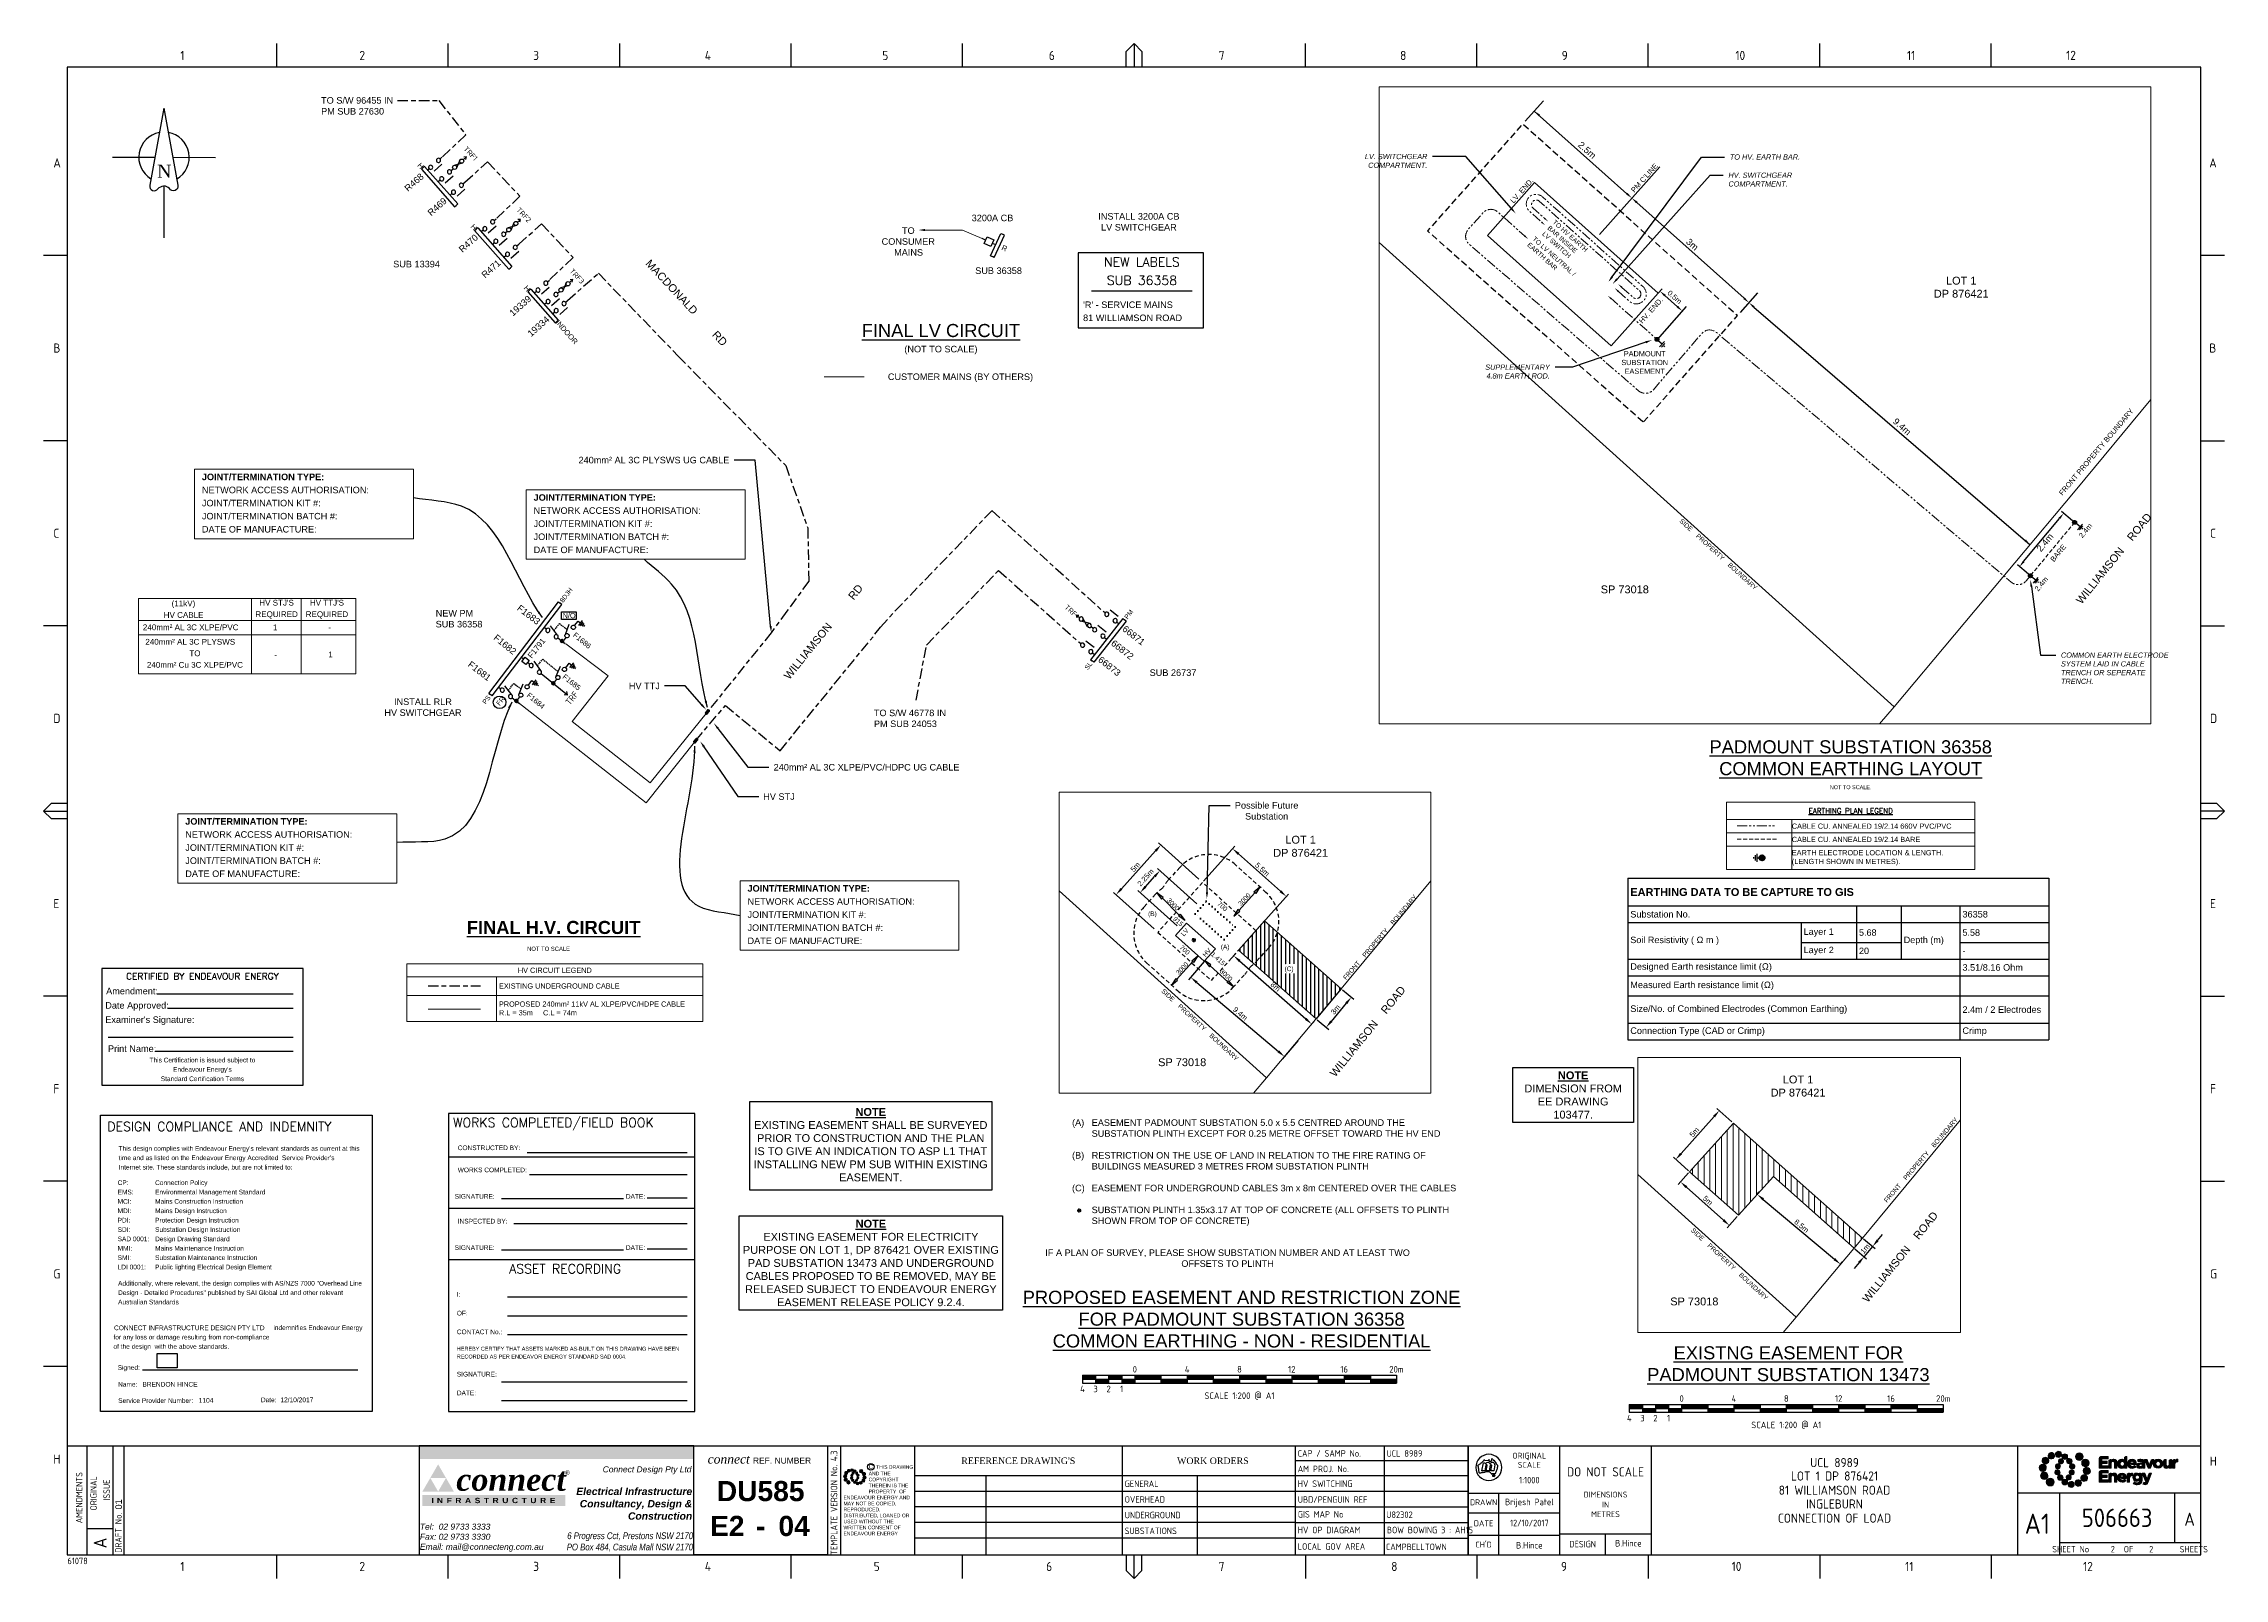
# Paper-space layout 'Sheet(2)' of a CAD drawing. Header units: metres, sheet in millimetres. Extents: x -18 to 816, y 0 to 586.
# The model-space entities are those that its viewports show. They can reach past a viewport. Long polylines and large blocks are cut down to what shows.
import ezdxf
from ezdxf import colors
from ezdxf.entities.mleader import LeaderData, LeaderLine
from ezdxf.enums import TextEntityAlignment as Align
from ezdxf.math import Vec2, Vec3

# ---------------------------------------------------------------- set-up
doc = ezdxf.new("R2010")
doc.units = ezdxf.units.M
for name, pattern in [('A', [0]), ('Cable Exist UG', [8.2, 4, -1.2, 1.8, -1.2]), ('Cable Remove', [2, 0, -2]), ('CENTERX2', [4, 2.5, -0.5, 0.5, -0.5]), ('Dash', [5, 3, -2]), ('DASHED', [0.75, 0.5, -0.25]), ('PHANTOM2', [1.25, 0.625, -0.125, 0.125, -0.125, 0.125, -0.125])]:
    doc.linetypes.add(name, pattern=pattern)
doc.layers.get('0').update_dxf_attribs({"color": 6})
for name, color, linetype in [('_User earthing diagram', 7, 'Continuous'), ('_User Miscellaneous1', 7, 'Continuous'), ('_User Miscellaneous4', 7, 'Continuous'), ('Equip_HV_EXT', 7, 'Continuous'), ('Equip_HV_NEW', 2, 'Continuous'), ('Equip_LV_NEW', 2, 'Continuous'), ('Equip_SP_HV_NEW', 2, 'Continuous'), ('Mains_HV_EXT', 7, 'Continuous'), ('Mains_HV_NEW_U72', 2, 'Continuous'), ('Mains_LV_NEW_T43', 2, 'Continuous'), ('Notes', 7, 'Continuous'), ('Notes_SP_MISC', 7, 'Continuous'), ('Sub_HV_EXT', 7, 'Continuous'), ('Sub_LV_NEW', 2, 'Continuous'), ('SupportsUG_SP_EXT', 7, 'Continuous')]:
    doc.layers.add(name, color=color, linetype=linetype)
for name, color, linetype, lineweight in [('Cadastre Buildings_SP_EXT', 9, 'Continuous', 5), ('Cadastre Land Parcels_SP_EXT', 9, 'Continuous', 5), ('Cadastre Roads_SP_EXT', 9, 'Continuous', 5)]:
    doc.layers.add(name, color=color, linetype=linetype, lineweight=lineweight)
doc.layers.add('Viewports', color=6, linetype='Continuous', plot=False)
doc.styles.add('ABlkR8pt', font='', dxfattribs={"height": 2.0202})
doc.styles.add('ANI10pt', font='ARIALNI.TTF', dxfattribs={"height": 2.5863})
doc.styles.add('AR07pt', font='arial.ttf', dxfattribs={"height": 1.7978})
doc.styles.add('AR09pt', font='arial.ttf', dxfattribs={"height": 2.3115})
doc.styles.add('ARB30pt', font='arialbd.ttf', dxfattribs={"height": 7.705})
doc.styles.add('ARBI11pt', font='arialbi.ttf', dxfattribs={"height": 2.8252})
doc.styles.add('ARI09pt', font='ariali.ttf', dxfattribs={"height": 2.3115})
doc.styles.add('ARIAL', font='arial.ttf', dxfattribs={"height": 2})
doc.styles.add('Elec', font='romand__.ttf')
doc.styles.add('iecARIAL', font='arial.ttf', dxfattribs={"height": 2})
doc.styles.add('iecISOCP', font='isocp.shx')
doc.styles.add('iecNAME', font='times.ttf')
doc.styles.add('iecTimesNewRoman', font='times.ttf')
doc.styles.add('IESYMBOL1', font='isocp.shx')
doc.styles.add('ISO3098B', font='ISO3098B.SHX')
doc.styles.get("Standard").update_dxf_attribs({"font": 'arial.ttf'})
doc.styles.add('SWG_LABEL', font='arial.ttf', dxfattribs={"height": 2})
doc.styles.add('SWITCH_LABEL', font='arial.ttf', dxfattribs={"height": 2.5})
doc.styles.add('TNRBI36pt', font='timesbi.ttf', dxfattribs={"height": 8.601})
doc.styles.add('TNRI14pt', font='timesi.ttf', dxfattribs={"height": 3.4292})
doc.styles.get('ABlkR8pt').set_extended_font_data('Arial Black')
doc.linetypes.add('Cable New UG', pattern='A,7,-0.25,["x",Standard,S=2,R=0,X=0.2,Y=-0.8],-2.1', length=9.35)
doc.linetypes.add('Cable o', pattern='A,5.25,-0.1,["o",Standard,S=2,R=0,X=1.2,Y=-0.7],-4', length=9.35)
doc.dimstyles.new('GISCAD Dim Style', dxfattribs={"dimtxt": 2.5, "dimasz": 3, "dimexe": 1.25, "dimexo": 0.625, "dimtad": 1, "dimtoh": 1, "dimdec": 1, "dimtxsty": 'ARIAL', "dimcen": 2.5, "dimadec": 0, "dimazin": 0, "dimtfac": 1, "dimtdec": 1, "dimtmove": 0, "dimatfit": 3, "dimfxl": 1.25, "dimarcsym": 0})
doc.dimstyles.get("Standard").update_dxf_attribs({"dimtxt": 0.18, "dimasz": 0.18, "dimexe": 0.18, "dimexo": 0.0625, "dimgap": 0.09, "dimtad": 0, "dimtih": 1, "dimtoh": 1, "dimdec": 4, "dimzin": 0, "dimdsep": 46, "dimtxsty": 'Standard', "dimcen": 0.09, "dimadec": 0, "dimazin": 0, "dimtfac": 1, "dimtdec": 4, "dimtofl": 0, "dimtmove": 0, "dimatfit": 3, "dimfxl": 1, "dimtolj": 1, "dimtzin": 0, "dimarcsym": 0})
picture_1 = doc.add_image_def('image1.jpg', size_in_pixel=(109, 79))

psp = doc.layouts.new('Sheet(2)')

# ---------------------------------------------------------------- texts
at = {"color": 7, "lineweight": -3}
for rotation, p in [(314.05802, (414.05, 257.48)), (46.71467, (441.25, 259.39)), (46.71467, (417.48, 233.03)), (316.71182, (434.31, 230.45))]:
    psp.add_text('3000', height=1.779, rotation=rotation, dxfattribs=at).set_placement(p, align=Align.MIDDLE_CENTER)
at = {"layer": '_User Miscellaneous1'}
for s, rotation, p in [('MACDONALD         RD', 313.10572, (212.17, 502.1)), ('WILLIAMSON           RD', 51.04849, (267.34, 343.09)), ('WILLIAMSON    ROAD', 51.04849, (476, 191.23)), ('WILLIAMSON    ROAD', 51.04849, (679.46, 105.05))]:
    psp.add_text(s, height=3, rotation=rotation, dxfattribs=at).set_placement(p)
at = {"layer": '_User Miscellaneous4', "char_height": 2.2, "attachment_point": 4, "line_spacing_factor": 1.2}
for s, insert, width in [('\\pi3.1519;(11kV)\\P\\pi0.13406;HV CABLE', (28.16, 370.22), 15.0588), ("\\pi1.6317;HV STJ'S \\P\\pi0.1318;REQUIRED", (63.19, 370.22), 16.0808), ("\\pi1.718;HV TTJ'S \\P\\pi0.1318;REQUIRED", (82.43, 370.22), 16.0808), ('240mm² AL 3C XLPE/PVC', (20.33, 363.3), 36.6775), ('240mm² AL 3C PLYSWS\\P\\pi16.819;TO\\P\\pi0.59167;240mm² Cu 3C XLPE/PVC', (21.27, 353.37), 37.6949), ('1', (70.05, 363.3), 1.5692), ('-', (91.19, 363.3), 0.9494), ('-', (70.51, 352.92), 0.9494), ('1', (91.19, 352.92), 0.9494)]:
    psp.add_mtext(s, dxfattribs=dict(at, insert=insert, width=width))
at = {"layer": 'Equip_HV_NEW', "linetype": 'CENTERX2', "insert": (167.19, 352.63), "char_height": 2.2, "width": 12.6217, "attachment_point": 1, "rotation": 51.54505, "style": 'ARIAL'}
psp.add_mtext('F1791', dxfattribs=at)
at = {"layer": 'Equip_LV_NEW', "insert": (350.92, 508.66), "char_height": 2, "width": 1.1319, "attachment_point": 3, "rotation": 335.31945, "style": 'iecARIAL'}
psp.add_mtext('R', dxfattribs=at)
at = {"layer": 'Notes', "color": 7, "style": 'ARIAL'}
psp.add_text('2.5m', height=2.5, rotation=318.24507, dxfattribs=at).set_placement((568.51, 547.3))
for s, rotation, p in [('HV. END.', 48.01449, (597.79, 483.35)), ('2.4m', 50.37622, (763.91, 399.26)), ('BARE', 50.37622, (753.47, 390.68))]:
    psp.add_text(s, height=2, rotation=rotation, dxfattribs=at).set_placement(p, align=Align.BOTTOM_CENTER)
at = {"layer": 'Notes'}
for s, height, rotation, p in [('SIDE    PROPERTY    BOUNDARY', 1.7787, 317.67641, (622.37, 391.23)), ('700', 1.779, 318.0786, (432.89, 256.7)), ('FRONT    PROPERTY    BOUNDARY', 1.7787, 49.30475, (493.08, 244.86)), ('(B)', 1.779, 0.11746, (406.12, 253.87)), ('915', 1.779, 318.0786, (415.97, 250.93)), ('700', 1.779, 318.0786, (418.48, 240.03)), ('LV', 1.779, 48.0786, (418.49, 246.84)), ('(A)', 1.779, 1.04267, (433.91, 241.21)), ('HV', 1.779, 48.0786, (426.91, 239.04)), ('1.415', 1.779, 318.0786, (431.2, 236.67)), ('SIDE    PROPERTY    BOUNDARY', 1.7787, 317.0891, (424.3, 211.44)), ('FRONT    PROPERTY    BOUNDARY', 1.7787, 49.30475, (699.79, 159.77)), ('SIDE    PROPERTY    BOUNDARY', 1.7787, 317.0891, (626.66, 120.03))]:
    psp.add_text(s, height=height, rotation=rotation, dxfattribs=at).set_placement(p, align=Align.MIDDLE_CENTER)
at = {"layer": 'Notes', "style": 'ARIAL'}
psp.add_text('WILLIAMSON    ROAD', height=3, rotation=51.03014, dxfattribs=at).set_placement((761.12, 371.93))
at = {"layer": 'Notes', "color": 7, "style": 'ARIAL'}
psp.add_text('NOT TO SCALE.', height=1.5, dxfattribs=at).set_placement((672.95, 301.02), align=Align.BOTTOM_CENTER)
at = {"layer": 'Notes'}
for s, insert, char_height, width, attachment_point, style in [('TO S/W 96455 IN PM SUB 27630', (88.43, 565.9), 2.5, 27.8433, 1, 'ARIAL'), ('\\pt10;SUB 13394', (115.98, 503.35), 2.5, 18.8602, 1, 'ARIAL'), ('NEW PM\\PSUB 36358', (132.22, 369.94), 2.5, 18.8602, 1, 'ARIAL'), ('\\pt10;SUB 26737', (405.05, 347.25), 2.5, 18.8602, 1, 'ARIAL'), ('TO S/W 46778 IN PM SUB 24053', (299.68, 331.87), 2.5, 27.8433, 1, 'ARIAL'), ('{\\LPADMOUNT SUBSTATION 36358 COMMON EARTHING LAYOUT}', (672.95, 320.15), 5, 118.9769, 2, 'iecARIAL'), ('\\pi-7.5,l10,t10;(A)^IEASEMENT PADMOUNT SUBSTATION 5.0 x 5.5 CENTRED AROUND THE SUBSTATION PLINTH EXCEPT FOR 0.25 METRE OFFSET TOWARD THE HV END\\P\\pi0,l0,tz;\\P\\pi-7.5,l10,t10;(B)^IRESTRICTION ON THE USE OF LAND IN RELATION TO THE FIRE RATING OF BUILDINGS MEASURED 3 METRES FROM SUBSTATION PLINTH\\P\\pi0,l0,tz;\\P\\pi-7.5,l10,t10;(C)^IEASEMENT FOR UNDERGROUND CABLES 3m x 8m CENTERED OVER THE CABLES\\P\\pi0,l0,tz;\\P^ISUBSTATION PLINTH 1.35x3.17 AT TOP OF CONCRETE (ALL OFFSETS TO PLINTH ^ISHOWN FROM TOP OF CONCRETE)', (372.9, 175.32), 2.5, 149.7981, 1, 'iecARIAL'), ('\\pi4.4124;IF A PLAN OF SURVEY, PLEASE SHOW SUBSTATION NUMBER AND AT LEAST TWO \\P\\pi56.406;OFFSETS TO PLINTH', (360.77, 125.62), 2.5, 147.677, 1, 'iecARIAL'), ('{\\LPROPOSED EASEMENT AND RESTRICTION ZONE FOR PADMOUNT SUBSTATION 36358\\PCOMMON EARTHING - NON - RESIDENTIAL}', (440.18, 109.81), 5, 176.9259, 2, 'iecARIAL'), ('{\\LEXISTNG EASEMENT FOR PADMOUNT SUBSTATION 13473}', (649.14, 88.61), 5, 111.5475, 2, 'iecARIAL')]:
    psp.add_mtext(s, dxfattribs=dict(at, insert=insert, char_height=char_height, width=width, attachment_point=attachment_point, style=style))
at = {"layer": 'Notes', "color": 0, "lineweight": 0, "char_height": 2.5, "attachment_point": 1}
for s, width, insert in [('\\pi0.085829;3200A CB', 15.76, (336.96, 520.98)), ('\\pi5.8914;TO \\P\\pi-1.8806;CONSUMER \\P\\pi2.8875;MAINS', 16.3941, (304.51, 516.15)), ('\\pi0.91189;SUB 36358', 19.3766, (337.48, 500.84))]:
    psp.add_mtext_dynamic_manual_height_columns(s, width=width, gutter_width=4, heights=[0], dxfattribs=dict(at, insert=insert))
at = {"layer": 'Notes', "color": 7, "ltscale": 0.5, "char_height": 1.8, "attachment_point": 1, "style": 'ARIAL'}
for s, insert, width, rotation in [('TO HV EARTH BAR INSIDE LV SWITCH', (560.07, 519.19), 17.6038, 318.19301), ('TO LV NEUTRAL / EARTH BAR', (552.37, 512.77), 24.3187, 318.13278)]:
    psp.add_mtext(s, dxfattribs=dict(at, insert=insert, width=width, rotation=rotation))
at = {"layer": 'Notes', "insert": (402.11, 499.39), "char_height": 3.5, "width": 40.5944, "attachment_point": 5, "line_spacing_factor": 1.2, "style": 'Elec'}
psp.add_mtext('NEW LABELS\\PSUB 36358', dxfattribs=at)
at = {"layer": 'Notes', "char_height": 2.5, "attachment_point": 4, "line_spacing_factor": 1.2}
for s, insert, width in [("'R' - SERVICE MAINS \\P81 WILLIAMSON ROAD", (379.61, 484.05), 39.5336), ('{\\C0;CUSTOMER MAINS (BY OTHERS)}', (305.02, 458.69), 57.2654)]:
    psp.add_mtext(s, dxfattribs=dict(at, insert=insert, width=width))
at = {"layer": 'Notes', "insert": (325.29, 479.22), "char_height": 2, "attachment_point": 2, "style": 'iecARIAL'}
psp.add_mtext_dynamic_manual_height_columns('{\\H2.5x;\\LFINAL LV CIRCUIT\\P\\H0.5x;\\l(NOT TO SCALE)}', width=65.3921, gutter_width=9, heights=[10.7], dxfattribs=at)
at = {"layer": 'Notes', "color": 7, "insert": (594.24, 468.84), "char_height": 2, "width": 18.6289, "attachment_point": 2, "style": 'ARIAL'}
psp.add_mtext('PADMOUNT SUBSTATION  EASEMENT', dxfattribs=at)
at = {"layer": 'Notes', "color": 7, "insert": (692.56, 439.97), "char_height": 2.5, "attachment_point": 5, "rotation": 318.24507, "style": 'ARIAL'}
psp.add_mtext('\\A1;9.4m', dxfattribs=at)
at = {"layer": 'Notes', "color": 7, "insert": (752.32, 414.8), "char_height": 2, "width": 45.1776, "attachment_point": 1, "rotation": 49.78742, "style": 'ARIAL'}
psp.add_mtext('FRONT PROPERTY BOUNDARY', dxfattribs=at)
at = {"layer": 'Notes', "lineweight": 5, "char_height": 2.5, "attachment_point": 4, "line_spacing_factor": 1.2}
for insert in [(42.88, 410.77), (169.64, 402.9), (36.53, 279.14), (251.38, 253.53)]:
    psp.add_mtext('{\\fArial|b1|i0|c0|p34;JOINT/TERMINATION TYPE:\\P}NETWORK ACCESS AUTHORISATION:\\PJOINT/TERMINATION KIT #:\\PJOINT/TERMINATION BATCH #:\\PDATE OF MANUFACTURE:', dxfattribs=dict(at, insert=insert))
at = {"layer": 'Notes', "color": 7, "transparency": 16777216, "insert": (747.17, 395.74), "char_height": 2.5, "attachment_point": 5, "rotation": 50.37622, "style": 'ARIAL'}
psp.add_mtext('2.4m', dxfattribs=at)
at = {"layer": 'Notes', "attachment_point": 5}
for s, width, insert, char_height in [('{\\fArial|b1|i0|c0|p34;\\LFINAL H.V. CIRCUIT}', 69.4176, (177.28, 248.6), 5), ('NOT TO SCALE', 19.2332, (175.36, 240.47), 1.6)]:
    psp.add_mtext_dynamic_manual_height_columns(s, width=width, gutter_width=4, heights=[0], dxfattribs=dict(at, insert=insert, char_height=char_height))
at = {"layer": 'Notes', "char_height": 3, "attachment_point": 5, "bg_fill": 16}
for s, insert, width in [('{\\fArial|b1|i0|c0|p34;\\L\\C1;NOTE\\fArial|b0|i0|c0|p34;\\l \\P\\C0;DIMENSION FROM EE DRAWING 103477. }', (566.9, 184.6), 43.0772), ('{\\fArial|b1|i0|c0|p34;\\L\\C1;NOTE\\fArial|b0|i0|c0|p34;\\l \\P\\C0;EXISTING EASEMENT FOR ELECTRICITY PURPOSE ON LOT 1, DP 876421 OVER EXISTING PAD SUBSTATION 13473 AND UNDERGROUND CABLES PROPOSED TO BE REMOVED, MAY BE RELEASED SUBJECT TO ENDEAVOUR ENERGY EASEMENT RELEASE POLICY 9.2.4.}', (298.53, 120.42), 97.5686)]:
    psp.add_mtext(s, dxfattribs=dict(at, insert=insert, width=width))
at = {"layer": 'Notes', "insert": (298.47, 165.62), "char_height": 3, "width": 90.07, "attachment_point": 5}
psp.add_mtext('{\\fArial|b1|i0|c0|p34;\\L\\C1;NOTE\\fArial|b0|i0|c0|p34;\\l \\P\\C0;EXISTING EASEMENT SHALL BE SURVEYED PRIOR TO CONSTRUCTION AND THE PLAN IS TO GIVE AN INDICATION TO ASP L1 THAT INSTALLING NEW PM SUB WITHIN EXISTING EASEMENT. }', dxfattribs=at)
at = {"layer": 'Notes_SP_MISC', "char_height": 3, "attachment_point": 1, "style": 'iecARIAL'}
for s, width, heights, insert in [('\\pi8.9104;LOT 1\\P\\pi4.2559;DP 876421', 28.3904, [0], (700.46, 497.28)), ('\\pi1.9999;SP 73018', 22.0367, [3.66], (575.42, 379.31)), ('\\pi8.9104;LOT 1\\P\\pi4.2559;DP 876421', 28.3904, [0], (448.01, 283.66)), ('\\pi1.9999;SP 73018', 22.0367, [3.66], (406.28, 198.64)), ('\\pi8.9104;LOT 1\\P\\pi4.2559;DP 876421', 28.3904, [0], (638.09, 192.04)), ('\\pi1.9999;SP 73018', 22.0367, [3.66], (601.99, 107.23))]:
    psp.add_mtext_dynamic_manual_height_columns(s, width=width, gutter_width=10, heights=heights, dxfattribs=dict(at, insert=insert))
at = {"layer": 'Sub_HV_EXT', "style": 'IESYMBOL1'}
for s, rotation, p in [('TRF1', 313.52817, (145.56, 544.34)), ('TRF2', 313.52817, (165.89, 520.91)), ('TRF3', 313.52817, (186.21, 497.48)), ('TRF', 317.8528, (374.88, 369.73))]:
    psp.add_text(s, height=2, rotation=rotation, dxfattribs=at).set_placement(p, align=Align.MIDDLE_CENTER)

msp = doc.modelspace()

# ---------------------------------------------------------------- texts
at = {"layer": '_User Miscellaneous1'}
msp.add_text('WILLIAMSON RD', height=3, rotation=51.04849, dxfattribs=at).set_placement((302158.283, 6236812.967))

# ---------------------------------------------------------------- blocks, each defined once
blk = doc.blocks.new('EE_LOGO_SMALL')
at = {"layer": 'Notes'}
h = blk.add_hatch(color=256, dxfattribs=at)
edge = h.paths.add_edge_path()
edge.add_spline(control_points=[(-8.4, 2), (-9.2, 2), (-9.8, 1.4), (-9.8, 0.7), (-9.9, -0.1), (-9.3, -0.7), (-8.6, -0.8), (-7.8, -0.8), (-7.2, -0.2), (-7.1, 0.5), (-7.1, 1.3), (-7.7, 1.9), (-8.4, 2)], knot_values=[0, 0, 0, 0, 1, 1, 1, 2, 2, 2, 3, 3, 3, 4, 4, 4, 4], degree=3, periodic=0)
h = blk.add_hatch(color=256, dxfattribs=at)
edge = h.paths.add_edge_path()
edge.add_spline(control_points=[(-6.8, 4.5), (-7.4, 4.8), (-8.2, 4.6), (-8.6, 4), (-8.9, 3.4), (-8.7, 2.6), (-8.1, 2.2), (-7.5, 1.9), (-6.7, 2.1), (-6.3, 2.7), (-6, 3.3), (-6.2, 4.1), (-6.8, 4.5)], knot_values=[0, 0, 0, 0, 1, 1, 1, 2, 2, 2, 3, 3, 3, 4, 4, 4, 4], degree=3, periodic=0)
h = blk.add_hatch(color=256, dxfattribs=at)
edge = h.paths.add_edge_path()
edge.add_spline(control_points=[(-4.2, 5.9), (-4.6, 6.5), (-5.3, 6.6), (-5.9, 6.3), (-6.4, 5.9), (-6.6, 5.1), (-6.2, 4.6), (-5.9, 4), (-5.1, 3.8), (-4.6, 4.2), (-4, 4.6), (-3.8, 5.3), (-4.2, 5.9)], knot_values=[0, 0, 0, 0, 1, 1, 1, 2, 2, 2, 3, 3, 3, 4, 4, 4, 4], degree=3, periodic=0)
h = blk.add_hatch(color=256, dxfattribs=at)
edge = h.paths.add_edge_path()
edge.add_spline(control_points=[(-1.3, 5.9), (-1.4, 6.5), (-2, 7), (-2.6, 6.9), (-3.3, 6.9), (-3.7, 6.3), (-3.7, 5.6), (-3.6, 5), (-3, 4.5), (-2.4, 4.6), (-1.7, 4.7), (-1.3, 5.2), (-1.3, 5.9)], knot_values=[0, 0, 0, 0, 1, 1, 1, 2, 2, 2, 3, 3, 3, 4, 4, 4, 4], degree=3, periodic=0)
h = blk.add_hatch(color=256, dxfattribs=at)
edge = h.paths.add_edge_path()
edge.add_spline(control_points=[(-2.5, 2.1), (-3, 2.2), (-3.5, 1.9), (-3.6, 1.3), (-3.7, 0.8), (-3.4, 0.3), (-2.9, 0.2), (-2.4, 0.1), (-1.9, 0.4), (-1.8, 0.9), (-1.7, 1.5), (-2, 2), (-2.5, 2.1)], knot_values=[0, 0, 0, 0, 1, 1, 1, 2, 2, 2, 3, 3, 3, 4, 4, 4, 4], degree=3, periodic=0)
h = blk.add_hatch(color=256, dxfattribs=at)
edge = h.paths.add_edge_path()
edge.add_spline(control_points=[(1, 4.9), (1, 4.3), (0.5, 3.8), (-0.1, 3.8), (-0.7, 3.8), (-1.2, 4.3), (-1.2, 4.9), (-1.2, 5.5), (-0.7, 6), (-0.1, 6), (0.5, 6), (1, 5.5), (1, 4.9)], knot_values=[0, 0, 0, 0, 1, 1, 1, 2, 2, 2, 3, 3, 3, 4, 4, 4, 4], degree=3, periodic=0)
edge = h.paths.add_edge_path()
edge.add_spline(control_points=[(-1.4, 4), (-1.9, 4.1), (-2.4, 3.8), (-2.5, 3.3), (-2.6, 2.7), (-2.3, 2.2), (-1.8, 2.1), (-1.3, 2), (-0.7, 2.3), (-0.6, 2.9), (-0.5, 3.4), (-0.9, 3.9), (-1.4, 4)], knot_values=[0, 0, 0, 0, 1, 1, 1, 2, 2, 2, 3, 3, 3, 4, 4, 4, 4], degree=3, periodic=0)
h = blk.add_hatch(color=256, dxfattribs=at)
edge = h.paths.add_edge_path()
edge.add_spline(control_points=[(2.3, 2.4), (2.8, 2.8), (2.8, 3.4), (2.4, 3.9), (2, 4.3), (1.4, 4.3), (0.9, 3.9), (0.5, 3.6), (0.5, 2.9), (0.9, 2.5), (1.2, 2), (1.9, 2), (2.3, 2.4)], knot_values=[0, 0, 0, 0, 1, 1, 1, 2, 2, 2, 3, 3, 3, 4, 4, 4, 4], degree=3, periodic=0)
edge = h.paths.add_edge_path()
edge.add_spline(control_points=[(1, 4.9), (1, 4.3), (0.5, 3.8), (-0.1, 3.8), (-0.7, 3.8), (-1.2, 4.3), (-1.2, 4.9), (-1.2, 5.5), (-0.7, 6), (-0.1, 6), (0.5, 6), (1, 5.5), (1, 4.9)], knot_values=[0, 0, 0, 0, 1, 1, 1, 2, 2, 2, 3, 3, 3, 4, 4, 4, 4], degree=3, periodic=0)
h = blk.add_hatch(color=256, dxfattribs=at)
edge = h.paths.add_edge_path()
edge.add_spline(control_points=[(1, 4.9), (1, 4.3), (0.5, 3.8), (-0.1, 3.8), (-0.7, 3.8), (-1.2, 4.3), (-1.2, 4.9), (-1.2, 5.5), (-0.7, 6), (-0.1, 6), (0.5, 6), (1, 5.5), (1, 4.9)], knot_values=[0, 0, 0, 0, 1, 1, 1, 2, 2, 2, 3, 3, 3, 4, 4, 4, 4], degree=3, periodic=0)
edge = h.paths.add_edge_path(flags=16)
edge.add_spline(control_points=[(1, 4.9), (1, 4.3), (0.5, 3.8), (-0.1, 3.8), (-0.7, 3.8), (-1.2, 4.3), (-1.2, 4.9), (-1.2, 5.5), (-0.7, 6), (-0.1, 6), (0.5, 6), (1, 5.5), (1, 4.9)], knot_values=[0, 0, 0, 0, 1, 1, 1, 2, 2, 2, 3, 3, 3, 4, 4, 4, 4], degree=3, periodic=0)
h = blk.add_hatch(color=256, dxfattribs=at)
edge = h.paths.add_edge_path()
edge.add_spline(control_points=[(3, 0.2), (3.5, 0.3), (3.8, 0.9), (3.7, 1.4), (3.6, 1.9), (3, 2.3), (2.5, 2.1), (1.9, 2), (1.6, 1.4), (1.8, 0.9), (1.9, 0.4), (2.5, 0.1), (3, 0.2)], knot_values=[0, 0, 0, 0, 1, 1, 1, 2, 2, 2, 3, 3, 3, 4, 4, 4, 4], degree=3, periodic=0)
h = blk.add_hatch(color=256, dxfattribs=at)
edge = h.paths.add_edge_path()
edge.add_spline(control_points=[(7, 4.9), (7, 4), (6.3, 3.4), (5.5, 3.4), (4.6, 3.4), (4, 4), (4, 4.9), (4, 5.7), (4.6, 6.4), (5.5, 6.4), (6.3, 6.4), (7, 5.7), (7, 4.9)], knot_values=[0, 0, 0, 0, 1, 1, 1, 2, 2, 2, 3, 3, 3, 4, 4, 4, 4], degree=3, periodic=0)
h = blk.add_hatch(color=256, dxfattribs=at)
edge = h.paths.add_edge_path()
edge.add_spline(control_points=[(8.4, 1.1), (9.1, 1.5), (9.4, 2.3), (9.1, 3), (8.8, 3.7), (7.9, 4.1), (7.2, 3.8), (6.5, 3.4), (6.2, 2.6), (6.5, 1.9), (6.8, 1.2), (7.7, 0.8), (8.4, 1.1)], knot_values=[0, 0, 0, 0, 1, 1, 1, 2, 2, 2, 3, 3, 3, 4, 4, 4, 4], degree=3, periodic=0)
h = blk.add_hatch(color=256, dxfattribs=at)
edge = h.paths.add_edge_path()
edge.add_spline(control_points=[(8.3, -1.9), (9, -1.9), (9.7, -1.4), (9.7, -0.6), (9.7, 0.1), (9.2, 0.8), (8.4, 0.8), (7.7, 0.8), (7, 0.3), (7, -0.5), (6.9, -1.2), (7.5, -1.9), (8.3, -1.9)], knot_values=[0, 0, 0, 0, 1, 1, 1, 2, 2, 2, 3, 3, 3, 4, 4, 4, 4], degree=3, periodic=0)
h = blk.add_hatch(color=256, dxfattribs=at)
edge = h.paths.add_edge_path()
edge.add_spline(control_points=[(-8.5, -1.1), (-9.2, -1.4), (-9.6, -2.3), (-9.3, -3), (-8.9, -3.7), (-8.1, -4), (-7.4, -3.7), (-6.7, -3.4), (-6.3, -2.5), (-6.6, -1.8), (-7, -1.1), (-7.8, -0.8), (-8.5, -1.1)], knot_values=[0, 0, 0, 0, 1, 1, 1, 2, 2, 2, 3, 3, 3, 4, 4, 4, 4], degree=3, periodic=0)
h = blk.add_hatch(color=256, dxfattribs=at)
edge = h.paths.add_edge_path()
edge.add_spline(control_points=[(-7.1, -4.8), (-7.1, -4), (-6.5, -3.3), (-5.6, -3.3), (-4.8, -3.3), (-4.1, -4), (-4.1, -4.8), (-4.1, -5.7), (-4.8, -6.3), (-5.6, -6.3), (-6.5, -6.3), (-7.1, -5.7), (-7.1, -4.8)], knot_values=[0, 0, 0, 0, 1, 1, 1, 2, 2, 2, 3, 3, 3, 4, 4, 4, 4], degree=3, periodic=0)
h = blk.add_hatch(color=256, dxfattribs=at)
edge = h.paths.add_edge_path()
edge.add_spline(control_points=[(-3.1, -0.2), (-3.7, -0.3), (-4, -0.8), (-3.8, -1.4), (-3.7, -1.9), (-3.2, -2.2), (-2.6, -2.1), (-2.1, -1.9), (-1.8, -1.4), (-1.9, -0.9), (-2.1, -0.3), (-2.6, 0), (-3.1, -0.2)], knot_values=[0, 0, 0, 0, 1, 1, 1, 2, 2, 2, 3, 3, 3, 4, 4, 4, 4], degree=3, periodic=0)
h = blk.add_hatch(color=256, dxfattribs=at)
edge = h.paths.add_edge_path()
edge.add_spline(control_points=[(-2.5, -2.3), (-2.9, -2.7), (-3, -3.4), (-2.6, -3.8), (-2.2, -4.2), (-1.5, -4.3), (-1.1, -3.9), (-0.7, -3.5), (-0.6, -2.8), (-1, -2.4), (-1.4, -2), (-2, -1.9), (-2.5, -2.3)], knot_values=[0, 0, 0, 0, 1, 1, 1, 2, 2, 2, 3, 3, 3, 4, 4, 4, 4], degree=3, periodic=0)
h = blk.add_hatch(color=256, dxfattribs=at)
edge = h.paths.add_edge_path()
edge.add_spline(control_points=[(-1.2, -4.8), (-1.2, -4.2), (-0.7, -3.7), (-0.1, -3.7), (0.5, -3.7), (1, -4.2), (1, -4.8), (1, -5.4), (0.5, -5.9), (-0.1, -5.9), (-0.7, -5.9), (-1.2, -5.4), (-1.2, -4.8)], knot_values=[0, 0, 0, 0, 1, 1, 1, 2, 2, 2, 3, 3, 3, 4, 4, 4, 4], degree=3, periodic=0)
h = blk.add_hatch(color=256, dxfattribs=at)
edge = h.paths.add_edge_path()
edge.add_spline(control_points=[(1.2, -3.9), (1.7, -4.1), (2.2, -3.7), (2.3, -3.2), (2.5, -2.7), (2.1, -2.2), (1.6, -2.1), (1.1, -2), (0.6, -2.3), (0.5, -2.8), (0.4, -3.3), (0.7, -3.8), (1.2, -3.9)], knot_values=[0, 0, 0, 0, 1, 1, 1, 2, 2, 2, 3, 3, 3, 4, 4, 4, 4], degree=3, periodic=0)
h = blk.add_hatch(color=256, dxfattribs=at)
edge = h.paths.add_edge_path()
edge.add_spline(control_points=[(1.2, -5.8), (1.3, -6.5), (1.8, -6.9), (2.5, -6.9), (3.1, -6.8), (3.6, -6.2), (3.5, -5.6), (3.4, -5), (2.9, -4.5), (2.2, -4.6), (1.6, -4.6), (1.1, -5.2), (1.2, -5.8)], knot_values=[0, 0, 0, 0, 1, 1, 1, 2, 2, 2, 3, 3, 3, 4, 4, 4, 4], degree=3, periodic=0)
h = blk.add_hatch(color=256, dxfattribs=at)
edge = h.paths.add_edge_path()
edge.add_spline(control_points=[(2.4, -2), (2.9, -2.1), (3.4, -1.8), (3.5, -1.3), (3.6, -0.8), (3.3, -0.3), (2.8, -0.2), (2.2, -0.1), (1.7, -0.4), (1.6, -0.9), (1.5, -1.4), (1.8, -1.9), (2.4, -2)], knot_values=[0, 0, 0, 0, 1, 1, 1, 2, 2, 2, 3, 3, 3, 4, 4, 4, 4], degree=3, periodic=0)
h = blk.add_hatch(color=256, dxfattribs=at)
edge = h.paths.add_edge_path()
edge.add_spline(control_points=[(4, -5.8), (4.4, -6.4), (5.2, -6.6), (5.7, -6.2), (6.3, -5.8), (6.5, -5.1), (6.1, -4.5), (5.7, -4), (5, -3.8), (4.4, -4.2), (3.8, -4.5), (3.7, -5.3), (4, -5.8)], knot_values=[0, 0, 0, 0, 1, 1, 1, 2, 2, 2, 3, 3, 3, 4, 4, 4, 4], degree=3, periodic=0)
h = blk.add_hatch(color=256, dxfattribs=at)
edge = h.paths.add_edge_path()
edge.add_spline(control_points=[(6.7, -4.4), (7.3, -4.8), (8.1, -4.6), (8.4, -4), (8.8, -3.3), (8.6, -2.6), (8, -2.2), (7.3, -1.8), (6.6, -2.1), (6.2, -2.7), (5.8, -3.3), (6, -4.1), (6.7, -4.4)], knot_values=[0, 0, 0, 0, 1, 1, 1, 2, 2, 2, 3, 3, 3, 4, 4, 4, 4], degree=3, periodic=0)
at = {"layer": 'Notes', "lineweight": 0}
for points in [[(1.8, 2.1), (1.8, 2.1)], [(-2, -2.1), (-2, -2.1)]]:
    blk.add_lwpolyline(points, dxfattribs=at)
for points in [[(-8.4, 2), (-9.2, 2), (-9.8, 1.4), (-9.8, 0.7), (-9.9, -0.1), (-9.3, -0.7), (-8.6, -0.8), (-7.8, -0.8), (-7.2, -0.2), (-7.1, 0.5), (-7.1, 1.3), (-7.7, 1.9), (-8.4, 2)], [(-6.8, 4.5), (-7.4, 4.8), (-8.2, 4.6), (-8.6, 4), (-8.9, 3.4), (-8.7, 2.6), (-8.1, 2.2), (-7.5, 1.9), (-6.7, 2.1), (-6.3, 2.7), (-6, 3.3), (-6.2, 4.1), (-6.8, 4.5)], [(-4.2, 5.9), (-4.6, 6.5), (-5.3, 6.6), (-5.9, 6.3), (-6.4, 5.9), (-6.6, 5.1), (-6.2, 4.6), (-5.9, 4), (-5.1, 3.8), (-4.6, 4.2), (-4, 4.6), (-3.8, 5.3), (-4.2, 5.9)], [(-1.3, 5.9), (-1.4, 6.5), (-2, 7), (-2.6, 6.9), (-3.3, 6.9), (-3.7, 6.3), (-3.7, 5.6), (-3.6, 5), (-3, 4.5), (-2.4, 4.6), (-1.7, 4.7), (-1.3, 5.2), (-1.3, 5.9)], [(-2.5, 2.1), (-3, 2.2), (-3.5, 1.9), (-3.6, 1.3), (-3.7, 0.8), (-3.4, 0.3), (-2.9, 0.2), (-2.4, 0.1), (-1.9, 0.4), (-1.8, 0.9), (-1.7, 1.5), (-2, 2), (-2.5, 2.1)], [(-1.4, 4), (-1.9, 4.1), (-2.4, 3.8), (-2.5, 3.3), (-2.6, 2.7), (-2.3, 2.2), (-1.8, 2.1), (-1.3, 2), (-0.7, 2.3), (-0.6, 2.9), (-0.5, 3.4), (-0.9, 3.9), (-1.4, 4)], [(1, 4.9), (1, 4.3), (0.5, 3.8), (-0.1, 3.8), (-0.7, 3.8), (-1.2, 4.3), (-1.2, 4.9), (-1.2, 5.5), (-0.7, 6), (-0.1, 6), (0.5, 6), (1, 5.5), (1, 4.9)], [(1, 4.9), (1, 4.3), (0.5, 3.8), (-0.1, 3.8), (-0.7, 3.8), (-1.2, 4.3), (-1.2, 4.9), (-1.2, 5.5), (-0.7, 6), (-0.1, 6), (0.5, 6), (1, 5.5), (1, 4.9)], [(2.3, 2.4), (2.8, 2.8), (2.8, 3.4), (2.4, 3.9), (2, 4.3), (1.4, 4.3), (0.9, 3.9), (0.5, 3.6), (0.5, 2.9), (0.9, 2.5), (1.2, 2), (1.9, 2), (2.3, 2.4)], [(3, 0.2), (3.5, 0.3), (3.8, 0.9), (3.7, 1.4), (3.6, 1.9), (3, 2.3), (2.5, 2.1), (1.9, 2), (1.6, 1.4), (1.8, 0.9), (1.9, 0.4), (2.5, 0.1), (3, 0.2)], [(7, 4.9), (7, 4), (6.3, 3.4), (5.5, 3.4), (4.6, 3.4), (4, 4), (4, 4.9), (4, 5.7), (4.6, 6.4), (5.5, 6.4), (6.3, 6.4), (7, 5.7), (7, 4.9)], [(8.4, 1.1), (9.1, 1.5), (9.4, 2.3), (9.1, 3), (8.8, 3.7), (7.9, 4.1), (7.2, 3.8), (6.5, 3.4), (6.2, 2.6), (6.5, 1.9), (6.8, 1.2), (7.7, 0.8), (8.4, 1.1)], [(8.3, -1.9), (9, -1.9), (9.7, -1.4), (9.7, -0.6), (9.7, 0.1), (9.2, 0.8), (8.4, 0.8), (7.7, 0.8), (7, 0.3), (7, -0.5), (6.9, -1.2), (7.5, -1.9), (8.3, -1.9)], [(-8.5, -1.1), (-9.2, -1.4), (-9.6, -2.3), (-9.3, -3), (-8.9, -3.7), (-8.1, -4), (-7.4, -3.7), (-6.7, -3.4), (-6.3, -2.5), (-6.6, -1.8), (-7, -1.1), (-7.8, -0.8), (-8.5, -1.1)], [(-7.1, -4.8), (-7.1, -4), (-6.5, -3.3), (-5.6, -3.3), (-4.8, -3.3), (-4.1, -4), (-4.1, -4.8), (-4.1, -5.7), (-4.8, -6.3), (-5.6, -6.3), (-6.5, -6.3), (-7.1, -5.7), (-7.1, -4.8)], [(-3.1, -0.2), (-3.7, -0.3), (-4, -0.8), (-3.8, -1.4), (-3.7, -1.9), (-3.2, -2.2), (-2.6, -2.1), (-2.1, -1.9), (-1.8, -1.4), (-1.9, -0.9), (-2.1, -0.3), (-2.6, 0), (-3.1, -0.2)], [(-2.5, -2.3), (-2.9, -2.7), (-3, -3.4), (-2.6, -3.8), (-2.2, -4.2), (-1.5, -4.3), (-1.1, -3.9), (-0.7, -3.5), (-0.6, -2.8), (-1, -2.4), (-1.4, -2), (-2, -1.9), (-2.5, -2.3)], [(-1.2, -4.8), (-1.2, -4.2), (-0.7, -3.7), (-0.1, -3.7), (0.5, -3.7), (1, -4.2), (1, -4.8), (1, -5.4), (0.5, -5.9), (-0.1, -5.9), (-0.7, -5.9), (-1.2, -5.4), (-1.2, -4.8)], [(1.2, -3.9), (1.7, -4.1), (2.2, -3.7), (2.3, -3.2), (2.5, -2.7), (2.1, -2.2), (1.6, -2.1), (1.1, -2), (0.6, -2.3), (0.5, -2.8), (0.4, -3.3), (0.7, -3.8), (1.2, -3.9)], [(1.2, -5.8), (1.3, -6.5), (1.8, -6.9), (2.5, -6.9), (3.1, -6.8), (3.6, -6.2), (3.5, -5.6), (3.4, -5), (2.9, -4.5), (2.2, -4.6), (1.6, -4.6), (1.1, -5.2), (1.2, -5.8)], [(2.4, -2), (2.9, -2.1), (3.4, -1.8), (3.5, -1.3), (3.6, -0.8), (3.3, -0.3), (2.8, -0.2), (2.2, -0.1), (1.7, -0.4), (1.6, -0.9), (1.5, -1.4), (1.8, -1.9), (2.4, -2)], [(4, -5.8), (4.4, -6.4), (5.2, -6.6), (5.7, -6.2), (6.3, -5.8), (6.5, -5.1), (6.1, -4.5), (5.7, -4), (5, -3.8), (4.4, -4.2), (3.8, -4.5), (3.7, -5.3), (4, -5.8)], [(6.7, -4.4), (7.3, -4.8), (8.1, -4.6), (8.4, -4), (8.8, -3.3), (8.6, -2.6), (8, -2.2), (7.3, -1.8), (6.6, -2.1), (6.2, -2.7), (5.8, -3.3), (6, -4.1), (6.7, -4.4)]]:
    blk.add_open_spline(points, degree=3, knots=[0, 0, 0, 0, 1, 1, 1, 2, 2, 2, 3, 3, 3, 4, 4, 4, 4], dxfattribs=at)
blk = doc.blocks.new('EE_COPYRIGHT_A1')
at = {"layer": 'Notes'}
blk.add_circle((9.53, -0.82), 1.15, dxfattribs=at)
at = {"xscale": 0.4, "yscale": 0.4, "zscale": 0.4}
blk.add_blockref('EE_LOGO_SMALL', (3.96, -4.29), dxfattribs=at)
at = {"layer": 'Notes', "insert": (0, 0), "char_height": 1.25, "width": 24.1208, "attachment_point": 1, "style": 'ARIAL'}
blk.add_mtext('\\pt8.75;               ^I{\\H1.2x;C } THIS DRAWING\\P\\pi-8.75,l8.75,t8.75,20;       ^IAND THE ^I\\P\\pi0,t8.75;COPYRIGHT\\P\\pi-8.75,t1.25,8.75;^I^ITHEREIN IS THE PROPERTY  OF \\P\\pi0,l0,t1.25;ENDEAVOUR ENERGY AND MAY NOT BE COPIED, REPRODUCED, DISTRIBUTED, LOANED OR USED WITHOUT THE WRITTEN CONSENT OF ENDEAVOUR ENERGY', dxfattribs=at)
blk = doc.blocks.new('EE_LOGO')
h = blk.add_hatch(color=7)
edge = h.paths.add_edge_path()
edge.add_spline(control_points=[(-25.34, 1.94), (-26.08, 1.98), (-26.72, 1.41), (-26.77, 0.66), (-26.81, -0.09), (-26.24, -0.72), (-25.49, -0.77), (-24.74, -0.81), (-24.1, -0.24), (-24.06, 0.51), (-24.02, 1.25), (-24.59, 1.89), (-25.34, 1.94)], knot_values=[0, 0, 0, 0, 1, 1, 1, 2, 2, 2, 3, 3, 3, 4, 4, 4, 4], degree=3, periodic=0)
h = blk.add_hatch(color=7)
edge = h.paths.add_edge_path()
edge.add_spline(control_points=[(-23.73, 4.46), (-24.34, 4.81), (-25.13, 4.61), (-25.49, 3.99), (-25.85, 3.38), (-25.64, 2.59), (-25.03, 2.23), (-24.41, 1.87), (-23.63, 2.08), (-23.27, 2.69), (-22.91, 3.31), (-23.12, 4.1), (-23.73, 4.46)], knot_values=[0, 0, 0, 0, 1, 1, 1, 2, 2, 2, 3, 3, 3, 4, 4, 4, 4], degree=3, periodic=0)
h = blk.add_hatch(color=7)
edge = h.paths.add_edge_path()
edge.add_spline(control_points=[(-21.12, 5.87), (-21.48, 6.44), (-22.24, 6.61), (-22.81, 6.24), (-23.37, 5.88), (-23.54, 5.12), (-23.17, 4.55), (-22.81, 3.98), (-22.05, 3.82), (-21.48, 4.19), (-20.92, 4.55), (-20.75, 5.31), (-21.12, 5.87)], knot_values=[0, 0, 0, 0, 1, 1, 1, 2, 2, 2, 3, 3, 3, 4, 4, 4, 4], degree=3, periodic=0)
h = blk.add_hatch(color=7)
edge = h.paths.add_edge_path()
edge.add_spline(control_points=[(-19.43, 2.06), (-19.94, 2.17), (-20.44, 1.84), (-20.55, 1.33), (-20.66, 0.82), (-20.34, 0.32), (-19.83, 0.21), (-19.32, 0.1), (-18.81, 0.42), (-18.71, 0.93), (-18.59, 1.44), (-18.92, 1.95), (-19.43, 2.06)], knot_values=[0, 0, 0, 0, 1, 1, 1, 2, 2, 2, 3, 3, 3, 4, 4, 4, 4], degree=3, periodic=0)
h = blk.add_hatch(color=7)
edge = h.paths.add_edge_path()
edge.add_spline(control_points=[(-18.27, 5.87), (-18.34, 6.5), (-18.91, 6.97), (-19.54, 6.9), (-20.18, 6.84), (-20.65, 6.27), (-20.58, 5.63), (-20.52, 4.99), (-19.95, 4.53), (-19.31, 4.59), (-18.67, 4.66), (-18.21, 5.23), (-18.27, 5.87)], knot_values=[0, 0, 0, 0, 1, 1, 1, 2, 2, 2, 3, 3, 3, 4, 4, 4, 4], degree=3, periodic=0)
h = blk.add_hatch(color=7)
edge = h.paths.add_edge_path()
edge.add_spline(control_points=[(-15.91, 4.86), (-15.91, 4.26), (-16.4, 3.77), (-17, 3.77), (-17.6, 3.77), (-18.08, 4.26), (-18.08, 4.86), (-18.08, 5.46), (-17.6, 5.95), (-17, 5.95), (-16.4, 5.95), (-15.91, 5.46), (-15.91, 4.86)], knot_values=[0, 0, 0, 0, 1, 1, 1, 2, 2, 2, 3, 3, 3, 4, 4, 4, 4], degree=3, periodic=0)
edge = h.paths.add_edge_path()
edge.add_spline(control_points=[(-18.29, 3.97), (-18.8, 4.08), (-19.3, 3.76), (-19.41, 3.25), (-19.52, 2.74), (-19.2, 2.23), (-18.69, 2.12), (-18.18, 2.01), (-17.67, 2.33), (-17.56, 2.84), (-17.45, 3.35), (-17.78, 3.86), (-18.29, 3.97)], knot_values=[0, 0, 0, 0, 1, 1, 1, 2, 2, 2, 3, 3, 3, 4, 4, 4, 4], degree=3, periodic=0)
h = blk.add_hatch(color=7)
edge = h.paths.add_edge_path()
edge.add_spline(control_points=[(-14.59, 2.36), (-14.16, 2.75), (-14.12, 3.41), (-14.51, 3.84), (-14.89, 4.27), (-15.55, 4.31), (-15.99, 3.93), (-16.42, 3.54), (-16.46, 2.88), (-16.07, 2.45), (-15.69, 2.01), (-15.02, 1.98), (-14.59, 2.36)], knot_values=[0, 0, 0, 0, 1, 1, 1, 2, 2, 2, 3, 3, 3, 4, 4, 4, 4], degree=3, periodic=0)
edge = h.paths.add_edge_path()
edge.add_spline(control_points=[(-15.91, 4.86), (-15.91, 4.26), (-16.4, 3.77), (-17, 3.77), (-17.6, 3.77), (-18.08, 4.26), (-18.08, 4.86), (-18.08, 5.46), (-17.6, 5.95), (-17, 5.95), (-16.4, 5.95), (-15.91, 5.46), (-15.91, 4.86)], knot_values=[0, 0, 0, 0, 1, 1, 1, 2, 2, 2, 3, 3, 3, 4, 4, 4, 4], degree=3, periodic=0)
h = blk.add_hatch(color=7)
edge = h.paths.add_edge_path()
edge.add_spline(control_points=[(-15.91, 4.86), (-15.91, 4.26), (-16.4, 3.77), (-17, 3.77), (-17.6, 3.77), (-18.08, 4.26), (-18.08, 4.86), (-18.08, 5.46), (-17.6, 5.95), (-17, 5.95), (-16.4, 5.95), (-15.91, 5.46), (-15.91, 4.86)], knot_values=[0, 0, 0, 0, 1, 1, 1, 2, 2, 2, 3, 3, 3, 4, 4, 4, 4], degree=3, periodic=0)
edge = h.paths.add_edge_path(flags=16)
edge.add_spline(control_points=[(-15.91, 4.86), (-15.91, 4.26), (-16.4, 3.77), (-17, 3.77), (-17.6, 3.77), (-18.08, 4.26), (-18.08, 4.86), (-18.08, 5.46), (-17.6, 5.95), (-17, 5.95), (-16.4, 5.95), (-15.91, 5.46), (-15.91, 4.86)], knot_values=[0, 0, 0, 0, 1, 1, 1, 2, 2, 2, 3, 3, 3, 4, 4, 4, 4], degree=3, periodic=0)
h = blk.add_hatch(color=7)
edge = h.paths.add_edge_path()
edge.add_spline(control_points=[(-13.94, 0.18), (-13.41, 0.32), (-13.09, 0.87), (-13.23, 1.4), (-13.37, 1.93), (-13.92, 2.25), (-14.45, 2.11), (-14.98, 1.97), (-15.3, 1.42), (-15.16, 0.89), (-15.02, 0.36), (-14.47, 0.04), (-13.94, 0.18)], knot_values=[0, 0, 0, 0, 1, 1, 1, 2, 2, 2, 3, 3, 3, 4, 4, 4, 4], degree=3, periodic=0)
h = blk.add_hatch(color=7)
edge = h.paths.add_edge_path()
edge.add_spline(control_points=[(-9.93, 4.86), (-9.93, 4.03), (-10.61, 3.35), (-11.44, 3.35), (-12.28, 3.35), (-12.95, 4.03), (-12.95, 4.86), (-12.95, 5.69), (-12.28, 6.37), (-11.44, 6.37), (-10.61, 6.37), (-9.93, 5.69), (-9.93, 4.86)], knot_values=[0, 0, 0, 0, 1, 1, 1, 2, 2, 2, 3, 3, 3, 4, 4, 4, 4], degree=3, periodic=0)
h = blk.add_hatch(color=7)
edge = h.paths.add_edge_path()
edge.add_spline(control_points=[(-8.55, 1.13), (-7.83, 1.45), (-7.5, 2.29), (-7.82, 3.01), (-8.14, 3.73), (-8.98, 4.06), (-9.7, 3.74), (-10.42, 3.42), (-10.75, 2.58), (-10.43, 1.86), (-10.11, 1.14), (-9.27, 0.81), (-8.55, 1.13)], knot_values=[0, 0, 0, 0, 1, 1, 1, 2, 2, 2, 3, 3, 3, 4, 4, 4, 4], degree=3, periodic=0)
h = blk.add_hatch(color=7)
edge = h.paths.add_edge_path()
edge.add_spline(control_points=[(-8.66, -1.92), (-7.91, -1.96), (-7.27, -1.39), (-7.23, -0.64), (-7.19, 0.1), (-7.76, 0.74), (-8.51, 0.78), (-9.25, 0.83), (-9.89, 0.26), (-9.94, -0.49), (-9.98, -1.24), (-9.41, -1.88), (-8.66, -1.92)], knot_values=[0, 0, 0, 0, 1, 1, 1, 2, 2, 2, 3, 3, 3, 4, 4, 4, 4], degree=3, periodic=0)
h = blk.add_hatch(color=7)
edge = h.paths.add_edge_path()
edge.add_spline(control_points=[(-3.85, 0.44), (-3.85, 0.44), (-3.85, 4.25), (-3.85, 4.3), (-3.85, 4.35), (-3.85, 4.86), (-3.29, 4.86), (-2.74, 4.86), (-0.49, 4.86), (-0.49, 4.86), (-0.49, 4.86), (-0.49, 4), (-0.49, 4), (-0.49, 4), (-2.89, 4), (-2.89, 4), (-2.89, 4), (-2.89, 3.1), (-2.89, 3.1), (-2.89, 3.1), (-0.8, 3.1), (-0.8, 3.1), (-0.8, 3.1), (-0.8, 2.23), (-0.8, 2.23), (-0.8, 2.23), (-2.89, 2.23), (-2.89, 2.23), (-2.89, 2.23), (-2.89, 1.31), (-2.89, 1.31), (-2.89, 1.31), (-0.49, 1.31), (-0.49, 1.31), (-0.49, 1.31), (-0.49, 0.44), (-0.49, 0.44), (-0.49, 0.44), (-3.85, 0.44), (-3.85, 0.44)], knot_values=[0, 0, 0, 0, 1, 1, 1, 2, 2, 2, 3, 3, 3, 4, 4, 4, 5, 5, 5, 6, 6, 6, 7, 7, 7, 8, 8, 8, 9, 9, 9, 10, 10, 10, 11, 11, 11, 12, 12, 12, 13, 13, 13, 13], degree=3, periodic=0)
h = blk.add_hatch(color=7)
edge = h.paths.add_edge_path()
edge.add_spline(control_points=[(1.94, 0.44), (1.94, 0.44), (1.94, 2.33), (1.94, 2.33), (1.94, 2.78), (1.73, 3.02), (1.36, 3.02), (1, 3.02), (0.76, 2.78), (0.76, 2.33), (0.76, 2.33), (0.76, 0.44), (0.76, 0.44), (0.76, 0.44), (-0.2, 0.44), (-0.2, 0.44), (-0.2, 0.44), (-0.2, 3.21), (-0.2, 3.27), (-0.2, 3.33), (-0.2, 3.82), (0.36, 3.82), (0.76, 3.82), (0.76, 3.82), (0.76, 3.82), (0.76, 3.82), (0.76, 3.35), (0.76, 3.35), (0.98, 3.63), (1.27, 3.89), (1.75, 3.89), (2.48, 3.89), (2.9, 3.41), (2.9, 2.63), (2.9, 2.63), (2.9, 0.44), (2.9, 0.44), (2.9, 0.44), (1.94, 0.44), (1.94, 0.44)], knot_values=[0, 0, 0, 0, 1, 1, 1, 2, 2, 2, 3, 3, 3, 4, 4, 4, 5, 5, 5, 6, 6, 6, 7, 7, 7, 8, 8, 8, 9, 9, 9, 10, 10, 10, 11, 11, 11, 12, 12, 12, 13, 13, 13, 13], degree=3, periodic=0)
h = blk.add_hatch(color=7)
edge = h.paths.add_edge_path(flags=16)
edge.add_spline(control_points=[(5.8, 2.13), (5.8, 2.69), (5.43, 3.07), (4.98, 3.07), (4.53, 3.07), (4.15, 2.7), (4.15, 2.13), (4.15, 2.13), (4.15, 2.12), (4.15, 2.12), (4.15, 1.56), (4.53, 1.19), (4.98, 1.19), (5.43, 1.19), (5.8, 1.56), (5.8, 2.12), (5.8, 2.12), (5.8, 2.13), (5.8, 2.13)], knot_values=[0, 0, 0, 0, 1, 1, 1, 2, 2, 2, 3, 3, 3, 4, 4, 4, 5, 5, 5, 6, 6, 6, 6], degree=3, periodic=0)
edge = h.paths.add_edge_path()
edge.add_spline(control_points=[(5.79, 0.44), (5.79, 0.44), (5.79, 0.92), (5.79, 0.92), (5.55, 0.6), (5.23, 0.37), (4.73, 0.37), (3.94, 0.37), (3.19, 0.99), (3.19, 2.12), (3.19, 2.12), (3.19, 2.13), (3.19, 2.13), (3.19, 3.26), (3.93, 3.88), (4.73, 3.88), (5.24, 3.88), (5.56, 3.65), (5.79, 3.38), (5.79, 3.38), (5.79, 4.27), (5.79, 4.3), (5.79, 4.34), (5.79, 4.86), (6.34, 4.86), (6.73, 4.86), (6.75, 4.86), (6.75, 4.86), (6.75, 4.86), (6.75, 0.44), (6.75, 0.44), (6.75, 0.44), (5.79, 0.44), (5.79, 0.44)], knot_values=[0, 0, 0, 0, 1, 1, 1, 2, 2, 2, 3, 3, 3, 4, 4, 4, 5, 5, 5, 6, 6, 6, 7, 7, 7, 8, 8, 8, 9, 9, 9, 10, 10, 10, 11, 11, 11, 11], degree=3, periodic=0)
h = blk.add_hatch(color=7)
edge = h.paths.add_edge_path()
edge.add_spline(control_points=[(8.69, 3.89), (7.7, 3.89), (7.01, 3.09), (7.01, 2.13), (7.01, 2.13), (7.01, 2.12), (7.01, 2.12), (7.01, 1.08), (7.77, 0.37), (8.78, 0.37), (9.39, 0.37), (9.85, 0.61), (10.16, 1), (10.16, 1), (9.62, 1.48), (9.62, 1.48), (9.35, 1.24), (9.12, 1.14), (8.79, 1.14), (8.33, 1.13), (8, 1.49), (7.95, 1.86), (7.91, 2.18), (7.93, 2.29), (7.95, 2.43), (8.02, 2.85), (8.29, 3.12), (8.69, 3.12), (9.09, 3.12), (9.34, 2.83), (9.4, 2.4), (9.4, 2.4), (8.14, 2.4), (8.14, 2.4), (8.14, 2.4), (8.12, 1.8), (8.64, 1.8), (9.17, 1.8), (10.32, 1.8), (10.32, 1.8), (10.33, 1.89), (10.34, 1.95), (10.34, 2.04), (10.34, 2.04), (10.34, 2.05), (10.34, 2.05), (10.34, 3.01), (9.82, 3.89), (8.69, 3.89)], knot_values=[0, 0, 0, 0, 1, 1, 1, 2, 2, 2, 3, 3, 3, 4, 4, 4, 5, 5, 5, 6, 6, 6, 7, 7, 7, 8, 8, 8, 9, 9, 9, 10, 10, 10, 11, 11, 11, 12, 12, 12, 13, 13, 13, 14, 14, 14, 15, 15, 15, 16, 16, 16, 16], degree=3, periodic=0)
h = blk.add_hatch(color=7)
edge = h.paths.add_edge_path(flags=16)
edge.add_spline(control_points=[(12.69, 1.8), (12.53, 1.88), (12.31, 1.93), (12.08, 1.93), (11.67, 1.93), (11.42, 1.77), (11.42, 1.46), (11.42, 1.46), (11.42, 1.45), (11.42, 1.45), (11.42, 1.19), (11.63, 1.04), (11.94, 1.04), (12.39, 1.04), (12.69, 1.29), (12.69, 1.63), (12.69, 1.63), (12.69, 1.8), (12.69, 1.8)], knot_values=[0, 0, 0, 0, 1, 1, 1, 2, 2, 2, 3, 3, 3, 4, 4, 4, 5, 5, 5, 6, 6, 6, 6], degree=3, periodic=0)
edge = h.paths.add_edge_path()
edge.add_spline(control_points=[(12.67, 0.44), (12.67, 0.44), (12.67, 0.81), (12.67, 0.81), (12.44, 0.55), (12.12, 0.38), (11.65, 0.38), (11.01, 0.38), (10.49, 0.74), (10.49, 1.41), (10.49, 1.41), (10.49, 1.42), (10.49, 1.42), (10.49, 2.16), (11.05, 2.5), (11.85, 2.5), (12.19, 2.5), (12.44, 2.45), (12.68, 2.37), (12.68, 2.37), (12.68, 2.42), (12.68, 2.42), (12.68, 2.82), (12.43, 3.07), (11.95, 3.07), (11.59, 3.07), (11.33, 3), (11.02, 2.89), (11.02, 2.89), (10.78, 3.62), (10.78, 3.62), (11.15, 3.78), (11.52, 3.89), (12.09, 3.89), (13.14, 3.89), (13.6, 3.35), (13.6, 2.43), (13.6, 2.43), (13.6, 0.44), (13.6, 0.44), (13.6, 0.44), (12.67, 0.44), (12.67, 0.44)], knot_values=[0, 0, 0, 0, 1, 1, 1, 2, 2, 2, 3, 3, 3, 4, 4, 4, 5, 5, 5, 6, 6, 6, 7, 7, 7, 8, 8, 8, 9, 9, 9, 10, 10, 10, 11, 11, 11, 12, 12, 12, 13, 13, 13, 14, 14, 14, 14], degree=3, periodic=0)
h = blk.add_hatch(color=7)
edge = h.paths.add_edge_path()
edge.add_spline(control_points=[(15.71, 0.44), (15.71, 0.44), (14.84, 0.44), (14.84, 0.44), (14.84, 0.44), (13.51, 3.83), (13.51, 3.83), (13.51, 3.83), (14.53, 3.83), (14.53, 3.83), (14.53, 3.83), (15.28, 1.58), (15.28, 1.58), (15.28, 1.58), (15.86, 3.3), (15.86, 3.3), (15.86, 3.3), (16.02, 3.83), (16.4, 3.83), (16.78, 3.83), (17.04, 3.83), (17.04, 3.83), (17.04, 3.83), (15.71, 0.44), (15.71, 0.44)], knot_values=[0, 0, 0, 0, 1, 1, 1, 2, 2, 2, 3, 3, 3, 4, 4, 4, 5, 5, 5, 6, 6, 6, 7, 7, 7, 8, 8, 8, 8], degree=3, periodic=0)
h = blk.add_hatch(color=7)
edge = h.paths.add_edge_path(flags=16)
edge.add_spline(control_points=[(19.52, 2.16), (19.52, 2.66), (19.16, 3.09), (18.63, 3.09), (18.08, 3.09), (17.75, 2.67), (17.75, 2.17), (17.75, 2.17), (17.75, 2.16), (17.75, 2.16), (17.75, 1.66), (18.11, 1.22), (18.64, 1.22), (19.19, 1.22), (19.52, 1.65), (19.52, 2.15), (19.52, 2.15), (19.52, 2.16), (19.52, 2.16)], knot_values=[0, 0, 0, 0, 1, 1, 1, 2, 2, 2, 3, 3, 3, 4, 4, 4, 5, 5, 5, 6, 6, 6, 6], degree=3, periodic=0)
edge = h.paths.add_edge_path()
edge.add_spline(control_points=[(18.63, 0.4), (17.58, 0.4), (16.8, 1.17), (16.8, 2.15), (16.8, 2.15), (16.8, 2.16), (16.8, 2.16), (16.8, 3.13), (17.59, 3.92), (18.64, 3.92), (19.69, 3.92), (20.46, 3.14), (20.46, 2.17), (20.46, 2.17), (20.46, 2.16), (20.46, 2.16), (20.46, 1.19), (19.68, 0.4), (18.63, 0.4)], knot_values=[0, 0, 0, 0, 1, 1, 1, 2, 2, 2, 3, 3, 3, 4, 4, 4, 5, 5, 5, 6, 6, 6, 6], degree=3, periodic=0)
h = blk.add_hatch(color=7)
edge = h.paths.add_edge_path()
edge.add_spline(control_points=[(22.86, 0.44), (22.86, 0.44), (22.86, 0.92), (22.86, 0.92), (22.64, 0.64), (22.36, 0.38), (21.87, 0.38), (21.15, 0.38), (20.72, 0.86), (20.72, 1.63), (20.72, 1.63), (20.72, 3.22), (20.72, 3.27), (20.72, 3.32), (20.72, 3.82), (21.28, 3.82), (21.68, 3.82), (21.68, 3.82), (21.68, 3.82), (21.68, 3.82), (21.68, 1.94), (21.68, 1.94), (21.68, 1.48), (21.9, 1.25), (22.26, 1.25), (22.63, 1.25), (22.86, 1.48), (22.86, 1.94), (22.86, 1.94), (22.86, 3.2), (22.86, 3.27), (22.86, 3.34), (22.87, 3.82), (23.42, 3.82), (23.82, 3.82), (23.82, 3.82), (23.82, 3.82), (23.82, 3.82), (23.82, 0.44), (23.82, 0.44), (23.82, 0.44), (22.86, 0.44), (22.86, 0.44)], knot_values=[0, 0, 0, 0, 1, 1, 1, 2, 2, 2, 3, 3, 3, 4, 4, 4, 5, 5, 5, 6, 6, 6, 7, 7, 7, 8, 8, 8, 9, 9, 9, 10, 10, 10, 11, 11, 11, 12, 12, 12, 13, 13, 13, 14, 14, 14, 14], degree=3, periodic=0)
h = blk.add_hatch(color=7)
edge = h.paths.add_edge_path()
edge.add_spline(control_points=[(26.09, 2.88), (25.46, 2.88), (25.06, 2.5), (25.06, 1.69), (25.06, 1.69), (25.06, 0.44), (25.06, 0.44), (25.06, 0.44), (24.1, 0.44), (24.1, 0.44), (24.1, 0.44), (24.1, 3.24), (24.1, 3.27), (24.1, 3.3), (24.1, 3.83), (24.66, 3.83), (25.22, 3.83), (25.06, 3.83), (25.06, 3.83), (25.06, 3.83), (25.06, 3.14), (25.06, 3.14), (25.26, 3.61), (25.58, 3.91), (26.14, 3.89), (26.14, 3.89), (26.14, 2.88), (26.14, 2.88), (26.14, 2.88), (26.09, 2.88), (26.09, 2.88)], knot_values=[0, 0, 0, 0, 1, 1, 1, 2, 2, 2, 3, 3, 3, 4, 4, 4, 5, 5, 5, 6, 6, 6, 7, 7, 7, 8, 8, 8, 9, 9, 9, 10, 10, 10, 10], degree=3, periodic=0)
h = blk.add_hatch(color=7)
edge = h.paths.add_edge_path()
edge.add_spline(control_points=[(-25.45, -1.11), (-26.17, -1.43), (-26.5, -2.27), (-26.18, -2.99), (-25.86, -3.71), (-25.02, -4.04), (-24.3, -3.72), (-23.58, -3.4), (-23.25, -2.56), (-23.57, -1.84), (-23.88, -1.12), (-24.72, -0.79), (-25.45, -1.11)], knot_values=[0, 0, 0, 0, 1, 1, 1, 2, 2, 2, 3, 3, 3, 4, 4, 4, 4], degree=3, periodic=0)
h = blk.add_hatch(color=7)
edge = h.paths.add_edge_path()
edge.add_spline(control_points=[(-24.06, -4.84), (-24.06, -4.01), (-23.39, -3.33), (-22.55, -3.33), (-21.72, -3.33), (-21.04, -4.01), (-21.04, -4.84), (-21.04, -5.68), (-21.72, -6.35), (-22.55, -6.35), (-23.39, -6.35), (-24.06, -5.68), (-24.06, -4.84)], knot_values=[0, 0, 0, 0, 1, 1, 1, 2, 2, 2, 3, 3, 3, 4, 4, 4, 4], degree=3, periodic=0)
h = blk.add_hatch(color=7)
edge = h.paths.add_edge_path()
edge.add_spline(control_points=[(-20.06, -0.16), (-20.59, -0.3), (-20.9, -0.85), (-20.76, -1.38), (-20.63, -1.91), (-20.08, -2.23), (-19.55, -2.09), (-19.02, -1.95), (-18.7, -1.4), (-18.84, -0.87), (-18.98, -0.34), (-19.52, -0.02), (-20.06, -0.16)], knot_values=[0, 0, 0, 0, 1, 1, 1, 2, 2, 2, 3, 3, 3, 4, 4, 4, 4], degree=3, periodic=0)
h = blk.add_hatch(color=7)
edge = h.paths.add_edge_path()
edge.add_spline(control_points=[(-19.41, -2.34), (-19.84, -2.73), (-19.88, -3.39), (-19.49, -3.82), (-19.1, -4.26), (-18.44, -4.29), (-18.01, -3.91), (-17.58, -3.52), (-17.54, -2.86), (-17.93, -2.43), (-18.31, -2), (-18.97, -1.96), (-19.41, -2.34)], knot_values=[0, 0, 0, 0, 1, 1, 1, 2, 2, 2, 3, 3, 3, 4, 4, 4, 4], degree=3, periodic=0)
h = blk.add_hatch(color=7)
edge = h.paths.add_edge_path()
edge.add_spline(control_points=[(-18.08, -4.84), (-18.08, -4.24), (-17.6, -3.76), (-17, -3.76), (-16.4, -3.76), (-15.91, -4.24), (-15.91, -4.84), (-15.91, -5.44), (-16.4, -5.93), (-17, -5.93), (-17.6, -5.93), (-18.08, -5.44), (-18.08, -4.84)], knot_values=[0, 0, 0, 0, 1, 1, 1, 2, 2, 2, 3, 3, 3, 4, 4, 4, 4], degree=3, periodic=0)
h = blk.add_hatch(color=7)
edge = h.paths.add_edge_path()
edge.add_spline(control_points=[(-15.71, -3.95), (-15.2, -4.06), (-14.69, -3.74), (-14.58, -3.23), (-14.47, -2.72), (-14.8, -2.21), (-15.31, -2.1), (-15.82, -1.99), (-16.32, -2.32), (-16.43, -2.83), (-16.54, -3.34), (-16.22, -3.84), (-15.71, -3.95)], knot_values=[0, 0, 0, 0, 1, 1, 1, 2, 2, 2, 3, 3, 3, 4, 4, 4, 4], degree=3, periodic=0)
h = blk.add_hatch(color=7)
edge = h.paths.add_edge_path()
edge.add_spline(control_points=[(-15.72, -5.85), (-15.66, -6.49), (-15.09, -6.95), (-14.45, -6.89), (-13.81, -6.82), (-13.35, -6.25), (-13.41, -5.62), (-13.48, -4.98), (-14.05, -4.51), (-14.68, -4.58), (-15.33, -4.64), (-15.79, -5.21), (-15.72, -5.85)], knot_values=[0, 0, 0, 0, 1, 1, 1, 2, 2, 2, 3, 3, 3, 4, 4, 4, 4], degree=3, periodic=0)
h = blk.add_hatch(color=7)
edge = h.paths.add_edge_path()
edge.add_spline(control_points=[(-14.57, -2.04), (-14.06, -2.15), (-13.55, -1.83), (-13.44, -1.32), (-13.33, -0.81), (-13.66, -0.3), (-14.17, -0.19), (-14.68, -0.08), (-15.18, -0.4), (-15.29, -0.92), (-15.4, -1.43), (-15.08, -1.93), (-14.57, -2.04)], knot_values=[0, 0, 0, 0, 1, 1, 1, 2, 2, 2, 3, 3, 3, 4, 4, 4, 4], degree=3, periodic=0)
h = blk.add_hatch(color=7)
edge = h.paths.add_edge_path()
edge.add_spline(control_points=[(-12.88, -5.86), (-12.52, -6.43), (-11.76, -6.59), (-11.19, -6.23), (-10.62, -5.86), (-10.46, -5.1), (-10.82, -4.53), (-11.19, -3.97), (-11.95, -3.8), (-12.51, -4.17), (-13.08, -4.53), (-13.25, -5.29), (-12.88, -5.86)], knot_values=[0, 0, 0, 0, 1, 1, 1, 2, 2, 2, 3, 3, 3, 4, 4, 4, 4], degree=3, periodic=0)
h = blk.add_hatch(color=7)
edge = h.paths.add_edge_path()
edge.add_spline(control_points=[(-10.27, -4.44), (-9.65, -4.79), (-8.86, -4.59), (-8.51, -3.97), (-8.15, -3.36), (-8.36, -2.57), (-8.97, -2.22), (-9.58, -1.86), (-10.37, -2.06), (-10.73, -2.68), (-11.09, -3.29), (-10.88, -4.08), (-10.27, -4.44)], knot_values=[0, 0, 0, 0, 1, 1, 1, 2, 2, 2, 3, 3, 3, 4, 4, 4, 4], degree=3, periodic=0)
h = blk.add_hatch(color=7)
edge = h.paths.add_edge_path()
edge.add_spline(control_points=[(-3.85, -4.84), (-3.85, -4.84), (-3.85, -1.03), (-3.85, -0.98), (-3.85, -0.94), (-3.85, -0.42), (-3.29, -0.42), (-2.74, -0.42), (-0.49, -0.42), (-0.49, -0.42), (-0.49, -0.42), (-0.49, -1.29), (-0.49, -1.29), (-0.49, -1.29), (-2.89, -1.29), (-2.89, -1.29), (-2.89, -1.29), (-2.89, -2.19), (-2.89, -2.19), (-2.89, -2.19), (-0.8, -2.19), (-0.8, -2.19), (-0.8, -2.19), (-0.8, -3.05), (-0.8, -3.05), (-0.8, -3.05), (-2.89, -3.05), (-2.89, -3.05), (-2.89, -3.05), (-2.89, -3.98), (-2.89, -3.98), (-2.89, -3.98), (-0.49, -3.98), (-0.49, -3.98), (-0.49, -3.98), (-0.49, -4.84), (-0.49, -4.84), (-0.49, -4.84), (-3.85, -4.84), (-3.85, -4.84)], knot_values=[0, 0, 0, 0, 1, 1, 1, 2, 2, 2, 3, 3, 3, 4, 4, 4, 5, 5, 5, 6, 6, 6, 7, 7, 7, 8, 8, 8, 9, 9, 9, 10, 10, 10, 11, 11, 11, 12, 12, 12, 13, 13, 13, 13], degree=3, periodic=0)
h = blk.add_hatch(color=7)
edge = h.paths.add_edge_path()
edge.add_spline(control_points=[(1.94, -4.84), (1.94, -4.84), (1.94, -2.96), (1.94, -2.96), (1.94, -2.5), (1.73, -2.27), (1.36, -2.27), (1, -2.27), (0.76, -2.5), (0.76, -2.96), (0.76, -2.96), (0.76, -4.84), (0.76, -4.84), (0.76, -4.84), (-0.2, -4.84), (-0.2, -4.84), (-0.2, -4.84), (-0.2, -2.07), (-0.2, -2.01), (-0.2, -1.96), (-0.2, -1.46), (0.36, -1.46), (0.76, -1.46), (0.76, -1.46), (0.76, -1.46), (0.76, -1.46), (0.76, -1.94), (0.76, -1.94), (0.98, -1.65), (1.27, -1.4), (1.75, -1.4), (2.48, -1.4), (2.9, -1.88), (2.9, -2.65), (2.9, -2.65), (2.9, -4.84), (2.9, -4.84), (2.9, -4.84), (1.94, -4.84), (1.94, -4.84)], knot_values=[0, 0, 0, 0, 1, 1, 1, 2, 2, 2, 3, 3, 3, 4, 4, 4, 5, 5, 5, 6, 6, 6, 7, 7, 7, 8, 8, 8, 9, 9, 9, 10, 10, 10, 11, 11, 11, 12, 12, 12, 13, 13, 13, 13], degree=3, periodic=0)
h = blk.add_hatch(color=7)
edge = h.paths.add_edge_path()
edge.add_spline(control_points=[(4.87, -1.4), (3.88, -1.4), (3.19, -2.19), (3.19, -3.16), (3.19, -3.16), (3.19, -3.17), (3.19, -3.17), (3.19, -4.21), (3.94, -4.92), (4.96, -4.92), (5.57, -4.92), (6.03, -4.68), (6.34, -4.29), (6.34, -4.29), (5.79, -3.8), (5.79, -3.8), (5.53, -4.05), (5.29, -4.14), (4.97, -4.15), (4.51, -4.16), (4.18, -3.79), (4.13, -3.42), (4.09, -3.1), (4.11, -3), (4.13, -2.86), (4.2, -2.44), (4.47, -2.17), (4.87, -2.17), (5.27, -2.17), (5.52, -2.46), (5.58, -2.89), (5.58, -2.89), (4.32, -2.89), (4.32, -2.89), (4.32, -2.89), (4.29, -3.49), (4.82, -3.49), (5.35, -3.49), (6.5, -3.49), (6.5, -3.49), (6.51, -3.4), (6.51, -3.34), (6.51, -3.25), (6.51, -3.25), (6.51, -3.23), (6.51, -3.23), (6.51, -2.27), (6, -1.4), (4.87, -1.4)], knot_values=[0, 0, 0, 0, 1, 1, 1, 2, 2, 2, 3, 3, 3, 4, 4, 4, 5, 5, 5, 6, 6, 6, 7, 7, 7, 8, 8, 8, 9, 9, 9, 10, 10, 10, 11, 11, 11, 12, 12, 12, 13, 13, 13, 14, 14, 14, 15, 15, 15, 16, 16, 16, 16], degree=3, periodic=0)
h = blk.add_hatch(color=7)
edge = h.paths.add_edge_path()
edge.add_spline(control_points=[(8.77, -2.4), (8.13, -2.4), (7.74, -2.79), (7.74, -3.6), (7.74, -3.6), (7.74, -4.85), (7.74, -4.85), (7.74, -4.85), (6.78, -4.85), (6.78, -4.85), (6.78, -4.85), (6.78, -2.05), (6.78, -2.02), (6.78, -1.99), (6.77, -1.46), (7.33, -1.46), (7.74, -1.46), (7.74, -1.46), (7.74, -1.46), (7.74, -1.46), (7.74, -2.15), (7.74, -2.15), (7.93, -1.68), (8.25, -1.37), (8.82, -1.4), (8.82, -1.4), (8.82, -2.4), (8.82, -2.4), (8.82, -2.4), (8.77, -2.4), (8.77, -2.4)], knot_values=[0, 0, 0, 0, 1, 1, 1, 2, 2, 2, 3, 3, 3, 4, 4, 4, 5, 5, 5, 6, 6, 6, 7, 7, 7, 8, 8, 8, 9, 9, 9, 10, 10, 10, 10], degree=3, periodic=0)
h = blk.add_hatch(color=7)
edge = h.paths.add_edge_path(flags=16)
edge.add_spline(control_points=[(11.56, -2.97), (11.56, -2.51), (11.2, -2.19), (10.73, -2.19), (10.26, -2.19), (9.91, -2.51), (9.91, -2.97), (9.91, -2.97), (9.91, -2.99), (9.91, -2.99), (9.91, -3.45), (10.26, -3.77), (10.73, -3.77), (11.2, -3.77), (11.56, -3.45), (11.56, -2.99), (11.56, -2.99), (11.56, -2.97), (11.56, -2.97)], knot_values=[0, 0, 0, 0, 1, 1, 1, 2, 2, 2, 3, 3, 3, 4, 4, 4, 5, 5, 5, 6, 6, 6, 6], degree=3, periodic=0)
edge = h.paths.add_edge_path()
edge.add_spline(control_points=[(10.62, -5.87), (10.07, -5.87), (9.55, -5.74), (9.12, -5.51), (9.12, -5.51), (9.45, -4.79), (9.45, -4.79), (9.8, -4.99), (10.14, -5.1), (10.59, -5.1), (11.25, -5.1), (11.56, -4.79), (11.56, -4.18), (11.56, -4.18), (11.56, -4.02), (11.56, -4.02), (11.27, -4.36), (10.96, -4.57), (10.45, -4.57), (9.66, -4.57), (8.95, -3.99), (8.95, -2.99), (8.95, -2.99), (8.95, -2.97), (8.95, -2.97), (8.95, -1.96), (9.68, -1.4), (10.45, -1.4), (10.98, -1.4), (11.29, -1.62), (11.54, -1.9), (11.54, -1.9), (11.54, -1.46), (11.54, -1.46), (11.54, -1.46), (11.54, -1.46), (11.95, -1.46), (12.51, -1.46), (12.5, -2.02), (12.5, -2.02), (12.5, -2.02), (12.5, -4.08), (12.5, -4.08), (12.5, -5.36), (11.87, -5.87), (10.62, -5.87)], knot_values=[0, 0, 0, 0, 1, 1, 1, 2, 2, 2, 3, 3, 3, 4, 4, 4, 5, 5, 5, 6, 6, 6, 7, 7, 7, 8, 8, 8, 9, 9, 9, 10, 10, 10, 11, 11, 11, 12, 12, 12, 13, 13, 13, 14, 14, 14, 15, 15, 15, 15], degree=3, periodic=0)
h = blk.add_hatch(color=7)
edge = h.paths.add_edge_path()
edge.add_spline(control_points=[(14.84, -4.92), (14.58, -5.61), (14.31, -5.87), (13.73, -5.87), (13.38, -5.87), (13.13, -5.78), (12.88, -5.64), (12.88, -5.64), (13.2, -4.94), (13.2, -4.94), (13.33, -5.02), (13.49, -5.07), (13.61, -5.07), (13.78, -5.07), (13.86, -5.02), (13.95, -4.85), (13.95, -4.85), (12.62, -1.46), (12.62, -1.46), (12.62, -1.46), (13.64, -1.46), (13.64, -1.46), (13.64, -1.46), (14.41, -3.76), (14.41, -3.76), (14.41, -3.76), (14.97, -2.01), (14.97, -2.01), (14.97, -2.01), (15.14, -1.46), (15.5, -1.46), (15.86, -1.46), (16.14, -1.46), (16.14, -1.46), (16.14, -1.46), (14.84, -4.92), (14.84, -4.92)], knot_values=[0, 0, 0, 0, 1, 1, 1, 2, 2, 2, 3, 3, 3, 4, 4, 4, 5, 5, 5, 6, 6, 6, 7, 7, 7, 8, 8, 8, 9, 9, 9, 10, 10, 10, 11, 11, 11, 12, 12, 12, 12], degree=3, periodic=0)
at = {"color": 7, "lineweight": 0}
for points in [[(-15.08, 2.11), (-15.08, 2.11)], [(-18.92, -2.1), (-18.92, -2.1)]]:
    blk.add_lwpolyline(points, dxfattribs=at)
for points, knots in [([(-25.34, 1.94), (-26.08, 1.98), (-26.72, 1.41), (-26.77, 0.66), (-26.81, -0.09), (-26.24, -0.72), (-25.49, -0.77), (-24.74, -0.81), (-24.1, -0.24), (-24.06, 0.51), (-24.02, 1.25), (-24.59, 1.89), (-25.34, 1.94)], [0, 0, 0, 0, 1, 1, 1, 2, 2, 2, 3, 3, 3, 4, 4, 4, 4]), ([(-23.73, 4.46), (-24.34, 4.81), (-25.13, 4.61), (-25.49, 3.99), (-25.85, 3.38), (-25.64, 2.59), (-25.03, 2.23), (-24.41, 1.87), (-23.63, 2.08), (-23.27, 2.69), (-22.91, 3.31), (-23.12, 4.1), (-23.73, 4.46)], [0, 0, 0, 0, 1, 1, 1, 2, 2, 2, 3, 3, 3, 4, 4, 4, 4]), ([(-21.12, 5.87), (-21.48, 6.44), (-22.24, 6.61), (-22.81, 6.24), (-23.37, 5.88), (-23.54, 5.12), (-23.17, 4.55), (-22.81, 3.98), (-22.05, 3.82), (-21.48, 4.19), (-20.92, 4.55), (-20.75, 5.31), (-21.12, 5.87)], [0, 0, 0, 0, 1, 1, 1, 2, 2, 2, 3, 3, 3, 4, 4, 4, 4]), ([(-19.43, 2.06), (-19.94, 2.17), (-20.44, 1.84), (-20.55, 1.33), (-20.66, 0.82), (-20.34, 0.32), (-19.83, 0.21), (-19.32, 0.1), (-18.81, 0.42), (-18.71, 0.93), (-18.59, 1.44), (-18.92, 1.95), (-19.43, 2.06)], [0, 0, 0, 0, 1, 1, 1, 2, 2, 2, 3, 3, 3, 4, 4, 4, 4]), ([(-18.27, 5.87), (-18.34, 6.5), (-18.91, 6.97), (-19.54, 6.9), (-20.18, 6.84), (-20.65, 6.27), (-20.58, 5.63), (-20.52, 4.99), (-19.95, 4.53), (-19.31, 4.59), (-18.67, 4.66), (-18.21, 5.23), (-18.27, 5.87)], [0, 0, 0, 0, 1, 1, 1, 2, 2, 2, 3, 3, 3, 4, 4, 4, 4]), ([(-18.29, 3.97), (-18.8, 4.08), (-19.3, 3.76), (-19.41, 3.25), (-19.52, 2.74), (-19.2, 2.23), (-18.69, 2.12), (-18.18, 2.01), (-17.67, 2.33), (-17.56, 2.84), (-17.45, 3.35), (-17.78, 3.86), (-18.29, 3.97)], [0, 0, 0, 0, 1, 1, 1, 2, 2, 2, 3, 3, 3, 4, 4, 4, 4]), ([(-15.91, 4.86), (-15.91, 4.26), (-16.4, 3.77), (-17, 3.77), (-17.6, 3.77), (-18.08, 4.26), (-18.08, 4.86), (-18.08, 5.46), (-17.6, 5.95), (-17, 5.95), (-16.4, 5.95), (-15.91, 5.46), (-15.91, 4.86)], [0, 0, 0, 0, 1, 1, 1, 2, 2, 2, 3, 3, 3, 4, 4, 4, 4]), ([(-15.91, 4.86), (-15.91, 4.26), (-16.4, 3.77), (-17, 3.77), (-17.6, 3.77), (-18.08, 4.26), (-18.08, 4.86), (-18.08, 5.46), (-17.6, 5.95), (-17, 5.95), (-16.4, 5.95), (-15.91, 5.46), (-15.91, 4.86)], [0, 0, 0, 0, 1, 1, 1, 2, 2, 2, 3, 3, 3, 4, 4, 4, 4]), ([(-14.59, 2.36), (-14.16, 2.75), (-14.12, 3.41), (-14.51, 3.84), (-14.89, 4.27), (-15.55, 4.31), (-15.99, 3.93), (-16.42, 3.54), (-16.46, 2.88), (-16.07, 2.45), (-15.69, 2.01), (-15.02, 1.98), (-14.59, 2.36)], [0, 0, 0, 0, 1, 1, 1, 2, 2, 2, 3, 3, 3, 4, 4, 4, 4]), ([(-13.94, 0.18), (-13.41, 0.32), (-13.09, 0.87), (-13.23, 1.4), (-13.37, 1.93), (-13.92, 2.25), (-14.45, 2.11), (-14.98, 1.97), (-15.3, 1.42), (-15.16, 0.89), (-15.02, 0.36), (-14.47, 0.04), (-13.94, 0.18)], [0, 0, 0, 0, 1, 1, 1, 2, 2, 2, 3, 3, 3, 4, 4, 4, 4]), ([(-9.93, 4.86), (-9.93, 4.03), (-10.61, 3.35), (-11.44, 3.35), (-12.28, 3.35), (-12.95, 4.03), (-12.95, 4.86), (-12.95, 5.69), (-12.28, 6.37), (-11.44, 6.37), (-10.61, 6.37), (-9.93, 5.69), (-9.93, 4.86)], [0, 0, 0, 0, 1, 1, 1, 2, 2, 2, 3, 3, 3, 4, 4, 4, 4]), ([(-8.55, 1.13), (-7.83, 1.45), (-7.5, 2.29), (-7.82, 3.01), (-8.14, 3.73), (-8.98, 4.06), (-9.7, 3.74), (-10.42, 3.42), (-10.75, 2.58), (-10.43, 1.86), (-10.11, 1.14), (-9.27, 0.81), (-8.55, 1.13)], [0, 0, 0, 0, 1, 1, 1, 2, 2, 2, 3, 3, 3, 4, 4, 4, 4]), ([(-8.66, -1.92), (-7.91, -1.96), (-7.27, -1.39), (-7.23, -0.64), (-7.19, 0.1), (-7.76, 0.74), (-8.51, 0.78), (-9.25, 0.83), (-9.89, 0.26), (-9.94, -0.49), (-9.98, -1.24), (-9.41, -1.88), (-8.66, -1.92)], [0, 0, 0, 0, 1, 1, 1, 2, 2, 2, 3, 3, 3, 4, 4, 4, 4]), ([(-3.85, 0.44), (-3.85, 0.44), (-3.85, 4.25), (-3.85, 4.3), (-3.85, 4.35), (-3.85, 4.86), (-3.29, 4.86), (-2.74, 4.86), (-0.49, 4.86), (-0.49, 4.86), (-0.49, 4.86), (-0.49, 4), (-0.49, 4), (-0.49, 4), (-2.89, 4), (-2.89, 4), (-2.89, 4), (-2.89, 3.1), (-2.89, 3.1), (-2.89, 3.1), (-0.8, 3.1), (-0.8, 3.1), (-0.8, 3.1), (-0.8, 2.23), (-0.8, 2.23), (-0.8, 2.23), (-2.89, 2.23), (-2.89, 2.23), (-2.89, 2.23), (-2.89, 1.31), (-2.89, 1.31), (-2.89, 1.31), (-0.49, 1.31), (-0.49, 1.31), (-0.49, 1.31), (-0.49, 0.44), (-0.49, 0.44), (-0.49, 0.44), (-3.85, 0.44), (-3.85, 0.44)], [0, 0, 0, 0, 1, 1, 1, 2, 2, 2, 3, 3, 3, 4, 4, 4, 5, 5, 5, 6, 6, 6, 7, 7, 7, 8, 8, 8, 9, 9, 9, 10, 10, 10, 11, 11, 11, 12, 12, 12, 13, 13, 13, 13]), ([(1.94, 0.44), (1.94, 0.44), (1.94, 2.33), (1.94, 2.33), (1.94, 2.78), (1.73, 3.02), (1.36, 3.02), (1, 3.02), (0.76, 2.78), (0.76, 2.33), (0.76, 2.33), (0.76, 0.44), (0.76, 0.44), (0.76, 0.44), (-0.2, 0.44), (-0.2, 0.44), (-0.2, 0.44), (-0.2, 3.21), (-0.2, 3.27), (-0.2, 3.33), (-0.2, 3.82), (0.36, 3.82), (0.76, 3.82), (0.76, 3.82), (0.76, 3.82), (0.76, 3.82), (0.76, 3.35), (0.76, 3.35), (0.98, 3.63), (1.27, 3.89), (1.75, 3.89), (2.48, 3.89), (2.9, 3.41), (2.9, 2.63), (2.9, 2.63), (2.9, 0.44), (2.9, 0.44), (2.9, 0.44), (1.94, 0.44), (1.94, 0.44)], [0, 0, 0, 0, 1, 1, 1, 2, 2, 2, 3, 3, 3, 4, 4, 4, 5, 5, 5, 6, 6, 6, 7, 7, 7, 8, 8, 8, 9, 9, 9, 10, 10, 10, 11, 11, 11, 12, 12, 12, 13, 13, 13, 13]), ([(5.79, 0.44), (5.79, 0.44), (5.79, 0.92), (5.79, 0.92), (5.55, 0.6), (5.23, 0.37), (4.73, 0.37), (3.94, 0.37), (3.19, 0.99), (3.19, 2.12), (3.19, 2.12), (3.19, 2.13), (3.19, 2.13), (3.19, 3.26), (3.93, 3.88), (4.73, 3.88), (5.24, 3.88), (5.56, 3.65), (5.79, 3.38), (5.79, 3.38), (5.79, 4.27), (5.79, 4.3), (5.79, 4.34), (5.79, 4.86), (6.34, 4.86), (6.73, 4.86), (6.75, 4.86), (6.75, 4.86), (6.75, 4.86), (6.75, 0.44), (6.75, 0.44), (6.75, 0.44), (5.79, 0.44), (5.79, 0.44)], [0, 0, 0, 0, 1, 1, 1, 2, 2, 2, 3, 3, 3, 4, 4, 4, 5, 5, 5, 6, 6, 6, 7, 7, 7, 8, 8, 8, 9, 9, 9, 10, 10, 10, 11, 11, 11, 11]), ([(5.8, 2.13), (5.8, 2.69), (5.43, 3.07), (4.98, 3.07), (4.53, 3.07), (4.15, 2.7), (4.15, 2.13), (4.15, 2.13), (4.15, 2.12), (4.15, 2.12), (4.15, 1.56), (4.53, 1.19), (4.98, 1.19), (5.43, 1.19), (5.8, 1.56), (5.8, 2.12), (5.8, 2.12), (5.8, 2.13), (5.8, 2.13)], [0, 0, 0, 0, 1, 1, 1, 2, 2, 2, 3, 3, 3, 4, 4, 4, 5, 5, 5, 6, 6, 6, 6]), ([(8.69, 3.89), (7.7, 3.89), (7.01, 3.09), (7.01, 2.13), (7.01, 2.13), (7.01, 2.12), (7.01, 2.12), (7.01, 1.08), (7.77, 0.37), (8.78, 0.37), (9.39, 0.37), (9.85, 0.61), (10.16, 1), (10.16, 1), (9.62, 1.48), (9.62, 1.48), (9.35, 1.24), (9.12, 1.14), (8.79, 1.14), (8.33, 1.13), (8, 1.49), (7.95, 1.86), (7.91, 2.18), (7.93, 2.29), (7.95, 2.43), (8.02, 2.85), (8.29, 3.12), (8.69, 3.12), (9.09, 3.12), (9.34, 2.83), (9.4, 2.4), (9.4, 2.4), (8.14, 2.4), (8.14, 2.4), (8.14, 2.4), (8.12, 1.8), (8.64, 1.8), (9.17, 1.8), (10.32, 1.8), (10.32, 1.8), (10.33, 1.89), (10.34, 1.95), (10.34, 2.04), (10.34, 2.04), (10.34, 2.05), (10.34, 2.05), (10.34, 3.01), (9.82, 3.89), (8.69, 3.89)], [0, 0, 0, 0, 1, 1, 1, 2, 2, 2, 3, 3, 3, 4, 4, 4, 5, 5, 5, 6, 6, 6, 7, 7, 7, 8, 8, 8, 9, 9, 9, 10, 10, 10, 11, 11, 11, 12, 12, 12, 13, 13, 13, 14, 14, 14, 15, 15, 15, 16, 16, 16, 16]), ([(12.67, 0.44), (12.67, 0.44), (12.67, 0.81), (12.67, 0.81), (12.44, 0.55), (12.12, 0.38), (11.65, 0.38), (11.01, 0.38), (10.49, 0.74), (10.49, 1.41), (10.49, 1.41), (10.49, 1.42), (10.49, 1.42), (10.49, 2.16), (11.05, 2.5), (11.85, 2.5), (12.19, 2.5), (12.44, 2.45), (12.68, 2.37), (12.68, 2.37), (12.68, 2.42), (12.68, 2.42), (12.68, 2.82), (12.43, 3.07), (11.95, 3.07), (11.59, 3.07), (11.33, 3), (11.02, 2.89), (11.02, 2.89), (10.78, 3.62), (10.78, 3.62), (11.15, 3.78), (11.52, 3.89), (12.09, 3.89), (13.14, 3.89), (13.6, 3.35), (13.6, 2.43), (13.6, 2.43), (13.6, 0.44), (13.6, 0.44), (13.6, 0.44), (12.67, 0.44), (12.67, 0.44)], [0, 0, 0, 0, 1, 1, 1, 2, 2, 2, 3, 3, 3, 4, 4, 4, 5, 5, 5, 6, 6, 6, 7, 7, 7, 8, 8, 8, 9, 9, 9, 10, 10, 10, 11, 11, 11, 12, 12, 12, 13, 13, 13, 14, 14, 14, 14]), ([(12.69, 1.8), (12.53, 1.88), (12.31, 1.93), (12.08, 1.93), (11.67, 1.93), (11.42, 1.77), (11.42, 1.46), (11.42, 1.46), (11.42, 1.45), (11.42, 1.45), (11.42, 1.19), (11.63, 1.04), (11.94, 1.04), (12.39, 1.04), (12.69, 1.29), (12.69, 1.63), (12.69, 1.63), (12.69, 1.8), (12.69, 1.8)], [0, 0, 0, 0, 1, 1, 1, 2, 2, 2, 3, 3, 3, 4, 4, 4, 5, 5, 5, 6, 6, 6, 6]), ([(15.71, 0.44), (15.71, 0.44), (14.84, 0.44), (14.84, 0.44), (14.84, 0.44), (13.51, 3.83), (13.51, 3.83), (13.51, 3.83), (14.53, 3.83), (14.53, 3.83), (14.53, 3.83), (15.28, 1.58), (15.28, 1.58), (15.28, 1.58), (15.86, 3.3), (15.86, 3.3), (15.86, 3.3), (16.02, 3.83), (16.4, 3.83), (16.78, 3.83), (17.04, 3.83), (17.04, 3.83), (17.04, 3.83), (15.71, 0.44), (15.71, 0.44)], [0, 0, 0, 0, 1, 1, 1, 2, 2, 2, 3, 3, 3, 4, 4, 4, 5, 5, 5, 6, 6, 6, 7, 7, 7, 8, 8, 8, 8]), ([(18.63, 0.4), (17.58, 0.4), (16.8, 1.17), (16.8, 2.15), (16.8, 2.15), (16.8, 2.16), (16.8, 2.16), (16.8, 3.13), (17.59, 3.92), (18.64, 3.92), (19.69, 3.92), (20.46, 3.14), (20.46, 2.17), (20.46, 2.17), (20.46, 2.16), (20.46, 2.16), (20.46, 1.19), (19.68, 0.4), (18.63, 0.4)], [0, 0, 0, 0, 1, 1, 1, 2, 2, 2, 3, 3, 3, 4, 4, 4, 5, 5, 5, 6, 6, 6, 6]), ([(19.52, 2.16), (19.52, 2.66), (19.16, 3.09), (18.63, 3.09), (18.08, 3.09), (17.75, 2.67), (17.75, 2.17), (17.75, 2.17), (17.75, 2.16), (17.75, 2.16), (17.75, 1.66), (18.11, 1.22), (18.64, 1.22), (19.19, 1.22), (19.52, 1.65), (19.52, 2.15), (19.52, 2.15), (19.52, 2.16), (19.52, 2.16)], [0, 0, 0, 0, 1, 1, 1, 2, 2, 2, 3, 3, 3, 4, 4, 4, 5, 5, 5, 6, 6, 6, 6]), ([(22.86, 0.44), (22.86, 0.44), (22.86, 0.92), (22.86, 0.92), (22.64, 0.64), (22.36, 0.38), (21.87, 0.38), (21.15, 0.38), (20.72, 0.86), (20.72, 1.63), (20.72, 1.63), (20.72, 3.22), (20.72, 3.27), (20.72, 3.32), (20.72, 3.82), (21.28, 3.82), (21.68, 3.82), (21.68, 3.82), (21.68, 3.82), (21.68, 3.82), (21.68, 1.94), (21.68, 1.94), (21.68, 1.48), (21.9, 1.25), (22.26, 1.25), (22.63, 1.25), (22.86, 1.48), (22.86, 1.94), (22.86, 1.94), (22.86, 3.2), (22.86, 3.27), (22.86, 3.34), (22.87, 3.82), (23.42, 3.82), (23.82, 3.82), (23.82, 3.82), (23.82, 3.82), (23.82, 3.82), (23.82, 0.44), (23.82, 0.44), (23.82, 0.44), (22.86, 0.44), (22.86, 0.44)], [0, 0, 0, 0, 1, 1, 1, 2, 2, 2, 3, 3, 3, 4, 4, 4, 5, 5, 5, 6, 6, 6, 7, 7, 7, 8, 8, 8, 9, 9, 9, 10, 10, 10, 11, 11, 11, 12, 12, 12, 13, 13, 13, 14, 14, 14, 14]), ([(26.09, 2.88), (25.46, 2.88), (25.06, 2.5), (25.06, 1.69), (25.06, 1.69), (25.06, 0.44), (25.06, 0.44), (25.06, 0.44), (24.1, 0.44), (24.1, 0.44), (24.1, 0.44), (24.1, 3.24), (24.1, 3.27), (24.1, 3.3), (24.1, 3.83), (24.66, 3.83), (25.22, 3.83), (25.06, 3.83), (25.06, 3.83), (25.06, 3.83), (25.06, 3.14), (25.06, 3.14), (25.26, 3.61), (25.58, 3.91), (26.14, 3.89), (26.14, 3.89), (26.14, 2.88), (26.14, 2.88), (26.14, 2.88), (26.09, 2.88), (26.09, 2.88)], [0, 0, 0, 0, 1, 1, 1, 2, 2, 2, 3, 3, 3, 4, 4, 4, 5, 5, 5, 6, 6, 6, 7, 7, 7, 8, 8, 8, 9, 9, 9, 10, 10, 10, 10]), ([(-25.45, -1.11), (-26.17, -1.43), (-26.5, -2.27), (-26.18, -2.99), (-25.86, -3.71), (-25.02, -4.04), (-24.3, -3.72), (-23.58, -3.4), (-23.25, -2.56), (-23.57, -1.84), (-23.88, -1.12), (-24.72, -0.79), (-25.45, -1.11)], [0, 0, 0, 0, 1, 1, 1, 2, 2, 2, 3, 3, 3, 4, 4, 4, 4]), ([(-24.06, -4.84), (-24.06, -4.01), (-23.39, -3.33), (-22.55, -3.33), (-21.72, -3.33), (-21.04, -4.01), (-21.04, -4.84), (-21.04, -5.68), (-21.72, -6.35), (-22.55, -6.35), (-23.39, -6.35), (-24.06, -5.68), (-24.06, -4.84)], [0, 0, 0, 0, 1, 1, 1, 2, 2, 2, 3, 3, 3, 4, 4, 4, 4]), ([(-20.06, -0.16), (-20.59, -0.3), (-20.9, -0.85), (-20.76, -1.38), (-20.63, -1.91), (-20.08, -2.23), (-19.55, -2.09), (-19.02, -1.95), (-18.7, -1.4), (-18.84, -0.87), (-18.98, -0.34), (-19.52, -0.02), (-20.06, -0.16)], [0, 0, 0, 0, 1, 1, 1, 2, 2, 2, 3, 3, 3, 4, 4, 4, 4]), ([(-19.41, -2.34), (-19.84, -2.73), (-19.88, -3.39), (-19.49, -3.82), (-19.1, -4.26), (-18.44, -4.29), (-18.01, -3.91), (-17.58, -3.52), (-17.54, -2.86), (-17.93, -2.43), (-18.31, -2), (-18.97, -1.96), (-19.41, -2.34)], [0, 0, 0, 0, 1, 1, 1, 2, 2, 2, 3, 3, 3, 4, 4, 4, 4]), ([(-18.08, -4.84), (-18.08, -4.24), (-17.6, -3.76), (-17, -3.76), (-16.4, -3.76), (-15.91, -4.24), (-15.91, -4.84), (-15.91, -5.44), (-16.4, -5.93), (-17, -5.93), (-17.6, -5.93), (-18.08, -5.44), (-18.08, -4.84)], [0, 0, 0, 0, 1, 1, 1, 2, 2, 2, 3, 3, 3, 4, 4, 4, 4]), ([(-15.71, -3.95), (-15.2, -4.06), (-14.69, -3.74), (-14.58, -3.23), (-14.47, -2.72), (-14.8, -2.21), (-15.31, -2.1), (-15.82, -1.99), (-16.32, -2.32), (-16.43, -2.83), (-16.54, -3.34), (-16.22, -3.84), (-15.71, -3.95)], [0, 0, 0, 0, 1, 1, 1, 2, 2, 2, 3, 3, 3, 4, 4, 4, 4]), ([(-15.72, -5.85), (-15.66, -6.49), (-15.09, -6.95), (-14.45, -6.89), (-13.81, -6.82), (-13.35, -6.25), (-13.41, -5.62), (-13.48, -4.98), (-14.05, -4.51), (-14.68, -4.58), (-15.33, -4.64), (-15.79, -5.21), (-15.72, -5.85)], [0, 0, 0, 0, 1, 1, 1, 2, 2, 2, 3, 3, 3, 4, 4, 4, 4]), ([(-14.57, -2.04), (-14.06, -2.15), (-13.55, -1.83), (-13.44, -1.32), (-13.33, -0.81), (-13.66, -0.3), (-14.17, -0.19), (-14.68, -0.08), (-15.18, -0.4), (-15.29, -0.92), (-15.4, -1.43), (-15.08, -1.93), (-14.57, -2.04)], [0, 0, 0, 0, 1, 1, 1, 2, 2, 2, 3, 3, 3, 4, 4, 4, 4]), ([(-12.88, -5.86), (-12.52, -6.43), (-11.76, -6.59), (-11.19, -6.23), (-10.62, -5.86), (-10.46, -5.1), (-10.82, -4.53), (-11.19, -3.97), (-11.95, -3.8), (-12.51, -4.17), (-13.08, -4.53), (-13.25, -5.29), (-12.88, -5.86)], [0, 0, 0, 0, 1, 1, 1, 2, 2, 2, 3, 3, 3, 4, 4, 4, 4]), ([(-10.27, -4.44), (-9.65, -4.79), (-8.86, -4.59), (-8.51, -3.97), (-8.15, -3.36), (-8.36, -2.57), (-8.97, -2.22), (-9.58, -1.86), (-10.37, -2.06), (-10.73, -2.68), (-11.09, -3.29), (-10.88, -4.08), (-10.27, -4.44)], [0, 0, 0, 0, 1, 1, 1, 2, 2, 2, 3, 3, 3, 4, 4, 4, 4]), ([(-3.85, -4.84), (-3.85, -4.84), (-3.85, -1.03), (-3.85, -0.98), (-3.85, -0.94), (-3.85, -0.42), (-3.29, -0.42), (-2.74, -0.42), (-0.49, -0.42), (-0.49, -0.42), (-0.49, -0.42), (-0.49, -1.29), (-0.49, -1.29), (-0.49, -1.29), (-2.89, -1.29), (-2.89, -1.29), (-2.89, -1.29), (-2.89, -2.19), (-2.89, -2.19), (-2.89, -2.19), (-0.8, -2.19), (-0.8, -2.19), (-0.8, -2.19), (-0.8, -3.05), (-0.8, -3.05), (-0.8, -3.05), (-2.89, -3.05), (-2.89, -3.05), (-2.89, -3.05), (-2.89, -3.98), (-2.89, -3.98), (-2.89, -3.98), (-0.49, -3.98), (-0.49, -3.98), (-0.49, -3.98), (-0.49, -4.84), (-0.49, -4.84), (-0.49, -4.84), (-3.85, -4.84), (-3.85, -4.84)], [0, 0, 0, 0, 1, 1, 1, 2, 2, 2, 3, 3, 3, 4, 4, 4, 5, 5, 5, 6, 6, 6, 7, 7, 7, 8, 8, 8, 9, 9, 9, 10, 10, 10, 11, 11, 11, 12, 12, 12, 13, 13, 13, 13]), ([(1.94, -4.84), (1.94, -4.84), (1.94, -2.96), (1.94, -2.96), (1.94, -2.5), (1.73, -2.27), (1.36, -2.27), (1, -2.27), (0.76, -2.5), (0.76, -2.96), (0.76, -2.96), (0.76, -4.84), (0.76, -4.84), (0.76, -4.84), (-0.2, -4.84), (-0.2, -4.84), (-0.2, -4.84), (-0.2, -2.07), (-0.2, -2.01), (-0.2, -1.96), (-0.2, -1.46), (0.36, -1.46), (0.76, -1.46), (0.76, -1.46), (0.76, -1.46), (0.76, -1.46), (0.76, -1.94), (0.76, -1.94), (0.98, -1.65), (1.27, -1.4), (1.75, -1.4), (2.48, -1.4), (2.9, -1.88), (2.9, -2.65), (2.9, -2.65), (2.9, -4.84), (2.9, -4.84), (2.9, -4.84), (1.94, -4.84), (1.94, -4.84)], [0, 0, 0, 0, 1, 1, 1, 2, 2, 2, 3, 3, 3, 4, 4, 4, 5, 5, 5, 6, 6, 6, 7, 7, 7, 8, 8, 8, 9, 9, 9, 10, 10, 10, 11, 11, 11, 12, 12, 12, 13, 13, 13, 13]), ([(4.87, -1.4), (3.88, -1.4), (3.19, -2.19), (3.19, -3.16), (3.19, -3.16), (3.19, -3.17), (3.19, -3.17), (3.19, -4.21), (3.94, -4.92), (4.96, -4.92), (5.57, -4.92), (6.03, -4.68), (6.34, -4.29), (6.34, -4.29), (5.79, -3.8), (5.79, -3.8), (5.53, -4.05), (5.29, -4.14), (4.97, -4.15), (4.51, -4.16), (4.18, -3.79), (4.13, -3.42), (4.09, -3.1), (4.11, -3), (4.13, -2.86), (4.2, -2.44), (4.47, -2.17), (4.87, -2.17), (5.27, -2.17), (5.52, -2.46), (5.58, -2.89), (5.58, -2.89), (4.32, -2.89), (4.32, -2.89), (4.32, -2.89), (4.29, -3.49), (4.82, -3.49), (5.35, -3.49), (6.5, -3.49), (6.5, -3.49), (6.51, -3.4), (6.51, -3.34), (6.51, -3.25), (6.51, -3.25), (6.51, -3.23), (6.51, -3.23), (6.51, -2.27), (6, -1.4), (4.87, -1.4)], [0, 0, 0, 0, 1, 1, 1, 2, 2, 2, 3, 3, 3, 4, 4, 4, 5, 5, 5, 6, 6, 6, 7, 7, 7, 8, 8, 8, 9, 9, 9, 10, 10, 10, 11, 11, 11, 12, 12, 12, 13, 13, 13, 14, 14, 14, 15, 15, 15, 16, 16, 16, 16]), ([(8.77, -2.4), (8.13, -2.4), (7.74, -2.79), (7.74, -3.6), (7.74, -3.6), (7.74, -4.85), (7.74, -4.85), (7.74, -4.85), (6.78, -4.85), (6.78, -4.85), (6.78, -4.85), (6.78, -2.05), (6.78, -2.02), (6.78, -1.99), (6.77, -1.46), (7.33, -1.46), (7.74, -1.46), (7.74, -1.46), (7.74, -1.46), (7.74, -1.46), (7.74, -2.15), (7.74, -2.15), (7.93, -1.68), (8.25, -1.37), (8.82, -1.4), (8.82, -1.4), (8.82, -2.4), (8.82, -2.4), (8.82, -2.4), (8.77, -2.4), (8.77, -2.4)], [0, 0, 0, 0, 1, 1, 1, 2, 2, 2, 3, 3, 3, 4, 4, 4, 5, 5, 5, 6, 6, 6, 7, 7, 7, 8, 8, 8, 9, 9, 9, 10, 10, 10, 10]), ([(10.62, -5.87), (10.07, -5.87), (9.55, -5.74), (9.12, -5.51), (9.12, -5.51), (9.45, -4.79), (9.45, -4.79), (9.8, -4.99), (10.14, -5.1), (10.59, -5.1), (11.25, -5.1), (11.56, -4.79), (11.56, -4.18), (11.56, -4.18), (11.56, -4.02), (11.56, -4.02), (11.27, -4.36), (10.96, -4.57), (10.45, -4.57), (9.66, -4.57), (8.95, -3.99), (8.95, -2.99), (8.95, -2.99), (8.95, -2.97), (8.95, -2.97), (8.95, -1.96), (9.68, -1.4), (10.45, -1.4), (10.98, -1.4), (11.29, -1.62), (11.54, -1.9), (11.54, -1.9), (11.54, -1.46), (11.54, -1.46), (11.54, -1.46), (11.54, -1.46), (11.95, -1.46), (12.51, -1.46), (12.5, -2.02), (12.5, -2.02), (12.5, -2.02), (12.5, -4.08), (12.5, -4.08), (12.5, -5.36), (11.87, -5.87), (10.62, -5.87)], [0, 0, 0, 0, 1, 1, 1, 2, 2, 2, 3, 3, 3, 4, 4, 4, 5, 5, 5, 6, 6, 6, 7, 7, 7, 8, 8, 8, 9, 9, 9, 10, 10, 10, 11, 11, 11, 12, 12, 12, 13, 13, 13, 14, 14, 14, 15, 15, 15, 15]), ([(11.56, -2.97), (11.56, -2.51), (11.2, -2.19), (10.73, -2.19), (10.26, -2.19), (9.91, -2.51), (9.91, -2.97), (9.91, -2.97), (9.91, -2.99), (9.91, -2.99), (9.91, -3.45), (10.26, -3.77), (10.73, -3.77), (11.2, -3.77), (11.56, -3.45), (11.56, -2.99), (11.56, -2.99), (11.56, -2.97), (11.56, -2.97)], [0, 0, 0, 0, 1, 1, 1, 2, 2, 2, 3, 3, 3, 4, 4, 4, 5, 5, 5, 6, 6, 6, 6]), ([(14.84, -4.92), (14.58, -5.61), (14.31, -5.87), (13.73, -5.87), (13.38, -5.87), (13.13, -5.78), (12.88, -5.64), (12.88, -5.64), (13.2, -4.94), (13.2, -4.94), (13.33, -5.02), (13.49, -5.07), (13.61, -5.07), (13.78, -5.07), (13.86, -5.02), (13.95, -4.85), (13.95, -4.85), (12.62, -1.46), (12.62, -1.46), (12.62, -1.46), (13.64, -1.46), (13.64, -1.46), (13.64, -1.46), (14.41, -3.76), (14.41, -3.76), (14.41, -3.76), (14.97, -2.01), (14.97, -2.01), (14.97, -2.01), (15.14, -1.46), (15.5, -1.46), (15.86, -1.46), (16.14, -1.46), (16.14, -1.46), (16.14, -1.46), (14.84, -4.92), (14.84, -4.92)], [0, 0, 0, 0, 1, 1, 1, 2, 2, 2, 3, 3, 3, 4, 4, 4, 5, 5, 5, 6, 6, 6, 7, 7, 7, 8, 8, 8, 9, 9, 9, 10, 10, 10, 11, 11, 11, 12, 12, 12, 12])]:
    blk.add_open_spline(points, degree=3, knots=knots, dxfattribs=at)
blk = doc.blocks.new('A1_FRAME_TITLE')
at = {"layer": 'Notes', "linetype": 'Continuous'}
for p, q in [((89.14, 574.39), (89.14, 583.39)), ((154.65, 574.39), (154.65, 583.39)), ((220.16, 574.39), (220.16, 583.39)), ((285.67, 574.39), (285.67, 583.39)), ((351.17, 574.39), (351.17, 583.39)), ((413.68, 580.39), (416.68, 583.39)), ((416.68, 583.39), (416.68, 574.39)), ((416.68, 583.39), (419.68, 580.39)), ((482.19, 574.39), (482.19, 583.39)), ((547.7, 574.39), (547.7, 583.39)), ((613.21, 574.39), (613.21, 583.39)), ((678.72, 574.39), (678.72, 583.39)), ((744.23, 574.39), (744.23, 583.39)), ((413.68, 574.39), (413.68, 580.39)), ((419.68, 580.39), (419.68, 574.39)), ((9, 502.43), (0, 502.43)), ((833.35, 502.43), (824.35, 502.43)), ((8.99, 431.68), (0, 431.68)), ((824.37, 431.68), (833.35, 431.68)), ((8.99, 360.93), (0, 360.93)), ((824.35, 360.93), (833.35, 360.93)), ((0, 290.18), (3, 293.18)), ((3, 293.18), (8.99, 293.18)), ((824.37, 293.18), (830.35, 293.18)), ((830.35, 293.18), (833.35, 290.18)), ((0, 290.18), (9, 290.18)), ((3, 287.18), (0, 290.18)), ((8.99, 287.18), (3, 287.18)), ((833.35, 290.18), (824.35, 290.18)), ((830.35, 287.18), (824.37, 287.18)), ((833.35, 290.18), (830.35, 287.18)), ((9, 219.43), (0, 219.43)), ((824.35, 219.43), (833.35, 219.43)), ((9, 148.68), (0, 148.68)), ((824.35, 148.68), (833.35, 148.68)), ((9, 77.93), (0, 77.93)), ((824.37, 77.93), (833.35, 77.93)), ((89.14, -3.03), (89.14, 5.97)), ((154.65, -3.03), (154.65, 5.97)), ((220.16, -3.03), (220.16, 5.97)), ((285.67, -3.03), (285.67, 5.97)), ((351.17, -3.03), (351.17, 5.97)), ((413.68, 5.97), (413.68, -0.03)), ((416.68, -3.03), (416.68, 5.97)), ((419.68, -0.03), (419.68, 5.97)), ((482.19, 5.97), (482.19, -3.03)), ((547.7, 5.97), (547.7, -3.03)), ((613.21, 5.97), (613.21, -3.03)), ((678.72, 5.97), (678.72, -3.03)), ((744.23, 5.97), (744.23, -3.03)), ((413.68, -0.03), (416.68, -3.03)), ((416.68, -3.03), (419.68, -0.03))]:
    blk.add_line(p, q, dxfattribs=at)
at = {"layer": 'Notes', "color": 3, "linetype": 'Continuous'}
for p, q in [((9, 574.39), (9, 5.97)), ((824.37, 5.97), (824.37, 574.39)), ((16.59, 5.97), (16.59, 47.62)), ((26.59, 5.97), (26.59, 47.62)), ((30.74, 5.98), (30.74, 47.62)), ((299.54, 47.62), (299.54, 5.97)), ((304.54, 47.62), (304.54, 5.97)), ((332.78, 47.62), (332.78, 5.97)), ((412.12, 47.62), (412.12, 5.97)), ((478.24, 47.62), (478.24, 5.97)), ((544.37, 47.62), (544.37, 5.97)), ((544.37, 41.97), (544.37, 5.97)), ((16.59, 15.97), (26.59, 15.97))]:
    blk.add_line(p, q, dxfattribs=at)
at = {"layer": 'Notes', "color": 7}
for p, q in [((478.24, 41.97), (544.37, 41.97)), ((512.26, 47.62), (512.26, 5.97)), ((550.56, 42.05), (552.33, 42.16)), ((552.33, 42.52), (552.22, 41.82)), ((552.22, 41.82), (553.35, 41.71)), ((553.35, 41.71), (553.55, 42.96)), ((554.18, 42.18), (555.01, 40.9)), ((567.1, 42.48), (567.3, 42.44)), ((332.81, 36.33), (478.24, 36.33)), ((360.07, 36.33), (360.07, 5.97)), ((440.78, 36.33), (440.78, 5.97)), ((478.24, 36.33), (544.37, 36.33)), ((549.56, 38.09), (550.17, 41.17)), ((550.7, 38.09), (549.56, 38.09)), ((550.17, 41.17), (550.92, 41.17)), ((551.11, 40.17), (550.7, 38.09)), ((550.92, 41.17), (550.97, 40.77)), ((551.27, 38.09), (551.66, 40.06)), ((552.41, 38.09), (551.27, 38.09)), ((552.83, 40.17), (552.41, 38.09)), ((552.98, 38.09), (553.37, 40.06)), ((554.12, 38.09), (552.98, 38.09)), ((554.62, 36.89), (553.22, 36.97)), ((553.22, 36.97), (554.62, 36.89)), ((554.62, 36.89), (553.22, 36.97)), ((553.85, 35.89), (553.78, 36.47)), ((553.78, 36.47), (554.51, 36.47)), ((554.3, 35.74), (553.85, 35.89)), ((554.57, 40.35), (554.12, 38.09)), ((554.51, 36.47), (554.3, 35.74)), ((332.78, 30.28), (478.24, 30.28)), ((478.24, 30.33), (544.37, 30.33)), ((556.15, 5.97), (556.15, 29.54)), ((478.24, 24.33), (332.78, 24.33)), ((478.24, 18.33), (332.78, 18.33)), ((478.24, 24.33), (544.37, 24.33)), ((478.24, 18.33), (544.37, 18.33)), ((544.37, 21.97), (579.37, 21.97)), ((478.24, 12.33), (332.78, 12.33)), ((478.24, 12.33), (544.37, 12.33)), ((544.37, 13.47), (579.37, 13.47)), ((596.87, 5.97), (596.87, 13.97))]:
    blk.add_line(p, q, dxfattribs=at)
at = {"layer": 'Notes', "color": 3}
for p, q in [((544.37, 5.97), (544.37, 47.62)), ((579.37, 5.97), (579.37, 47.62)), ((614.37, 5.97), (614.37, 47.62)), ((754.37, 5.97), (754.37, 47.62)), ((754.37, 29.62), (824.37, 29.62)), ((770.37, 29.62), (770.37, 5.97)), ((814.37, 10.62), (814.37, 29.62)), ((579.37, 13.97), (614.37, 13.97)), ((770.37, 10.62), (824.37, 10.62))]:
    blk.add_line(p, q, dxfattribs=at)
at = {"layer": 'Notes', "color": 7, "linetype": 'Continuous'}
blk.add_line((544.37, 29.54), (579.37, 29.54), dxfattribs=at)
at = {"layer": 'Notes', "color": 3, "linetype": 'Continuous', "flags": 128}
for points in [[(149.5, 574.39), (9, 574.39)], [(824.37, 574.39), (149.5, 574.39)], [(9, 47.62), (123.8, 47.62)], [(123.8, 47.62), (824.37, 47.62)], [(9, 5.97), (123.8, 5.97)], [(123.8, 5.97), (824.37, 5.97)]]:
    blk.add_lwpolyline(points, dxfattribs=at)
at = {"layer": 'Notes', "color": 7}
for centre, radius, start, end in [((552.27, 39.37), 5, 0, 180), ((545.21, 46.16), 6.54, 313.73091, 319.30446), ((545.21, 46.16), 6.54, 319.30467, 324.87822), ((578.7, 57.06), 28.87, 210.14832, 211.86006), ((552.27, 39.37), 5, 180, 0), ((542.41, 49.09), 10.59, 302.58406, 308.15761), ((527.29, 35.61), 21.32, 10.30532, 12.33056), ((527.29, 35.61), 21.32, 8.27952, 10.30476), ((528.59, 35.8), 20.01, 6.25393, 8.27917), ((528.59, 35.8), 20.01, 4.22906, 6.2543), ((548.72, 39.42), 2.15, 265.17341, 270.05038), ((548.72, 39.51), 2.24, 270.04379, 274.73222), ((548.65, 40.42), 3.15, 274.73578, 283.08123), ((542.41, 49.09), 10.59, 308.157, 313.73055), ((550.47, 32.55), 4.93, 97.74193, 103.08139), ((546.76, 59.88), 22.65, 277.74178, 280.88254), ((551.87, 40.21), 1.06, 31.78835, 148.21165), ((551.91, 33.09), 4.63, 85.46129, 100.88239), ((551.39, 40.11), 0.28, 348.69105, 168.69105), ((552.2, 36.78), 0.924, 46.58754, 85.46121), ((553.61, 40.3), 0.961, 2.59815, 150.80981), ((553.1, 40.11), 0.28, 348.69107, 168.69107), ((551.36, 35.89), 2.16, 30.18853, 46.58787), ((554.13, 37.45), 0.75, 311.60829, 321.07916), ((554.18, 37.41), 0.675, 321.08379, 331.59821), ((548.02, 40.74), 7.69, 331.5942, 341.88974), ((477.01, -10.21), 93.25, 33.10964, 33.23409), ((558.55, 42.96), 4.09, 213.11509, 222.41459), ((542.7, 42.48), 13.29, 341.89012, 347.84341), ((555.89, 40.53), 0.484, 222.41995, 236.44219), ((556.07, 40.81), 0.815, 236.43588, 244.74219), ((553.96, 40.06), 1.76, 347.84337, 354.14088), ((554.11, 40.04), 1.61, 354.14364, 1.03424)]:
    blk.add_arc(centre, radius, start, end, dxfattribs=at)
blk.add_blockref('EE_LOGO', (789.37, 38.62))
at = {"layer": 'Notes', "xscale": 1.1, "yscale": 1.1, "zscale": 1.1}
blk.add_blockref('EE_COPYRIGHT_A1', (305.65, 40.49), dxfattribs=at)
blk.add_attdef('DRAFT_NUM', (29.9, 23.29), '', height=2.5, rotation=90)
at = {"layer": 'Notes', "color": 7, "style": 'iecISOCP'}
for s, height, p in [('1', 3.5, (52.24, 577.12)), ('2', 3.5, (120.7, 577.12)), ('3', 3.5, (187.09, 577.12)), ('4', 3.5, (252.67, 577.12)), ('5', 3.5, (320.5, 577.12)), ('6', 3.5, (384.13, 577.12)), ('7', 3.5, (449.08, 577.12)), ('8', 3.5, (518.36, 577.12)), ('9', 3.5, (580.11, 577.12)), ('10', 3.5, (646.5, 577.12)), ('11', 3.5, (712.06, 577.12)), ('12', 3.5, (772.87, 577.16)), ('A', 3.5, (3.74, 536.06)), ('A', 3.5, (827.58, 536.06)), ('B', 3.5, (3.74, 465.31)), ('B', 3.5, (827.58, 465.31)), ('C', 3.5, (3.74, 394.56)), ('C', 3.5, (827.87, 394.56)), ('D', 3.5, (3.74, 323.81)), ('D', 3.5, (827.87, 323.81)), ('E', 3.5, (3.74, 253.06)), ('E', 3.5, (827.87, 253.06)), ('F', 3.5, (3.74, 182.31)), ('F', 3.5, (827.87, 182.31)), ('G', 3.5, (3.74, 111.56)), ('G', 3.5, (827.87, 111.56)), ('H', 3.5, (3.74, 40.81)), ('CAP / SAMP No.', 2.5, (479.24, 43.47)), ('H', 3.5, (827.76, 39.97)), ('GENERAL', 2.5, (413.12, 31.86)), ('AM PROJ. No.', 2.5, (479.24, 37.55)), ('HV SWITCHING', 2.5, (479.24, 31.9)), ('OVERHEAD', 2.5, (413.12, 25.9)), ('UBD/PENGUIN REF', 2.5, (479.24, 25.84)), ('UNDERGROUND', 2.5, (413.12, 19.9)), ('HV OP DIAGRAM', 2.5, (479.24, 14.2)), ('GIS MAP No', 2.5, (479.29, 20.2)), ('SUBSTATIONS', 2.5, (413.12, 13.9)), ('LOCAL GOV AREA', 2.5, (479.24, 7.9)), ('1', 3.5, (52.24, -0.22)), ('2', 3.5, (120.7, -0.22)), ('3', 3.5, (187.09, -0.2)), ('4', 3.5, (252.67, -0.22)), ('5', 3.5, (317.21, -0.22)), ('6', 3.5, (383.12, -0.22)), ('7', 3.5, (449.03, -0.22)), ('8', 3.5, (514.97, -0.22)), ('9', 3.5, (579.84, -0.22)), ('10', 3.5, (645.06, -0.2)), ('11', 3.5, (711.36, -0.22)), ('12', 3.5, (779.36, -0.22))]:
    blk.add_text(s, height=height, dxfattribs=at).set_placement(p)
at = {"layer": 'Notes', "style": 'iecTimesNewRoman'}
blk.add_text("REFERENCE DRAWING'S", height=2.5, dxfattribs=at).set_placement((372.45, 40.66), align=Align.CENTER)
blk.add_text('WORK ORDERS', height=2.5, dxfattribs=at).set_placement((433.13, 40.66))
at = {"layer": 'Notes', "color": 7, "style": 'iecISOCP'}
for s, height, p in [('ORIGINAL', 2.24, (567.74, 42.73)), ('SCALE', 2.24, (567.74, 39.23)), ('DRAWN', 2.24, (550.26, 24.93)), ('DIMENSIONS', 2.24, (596.87, 27.88)), ('IN', 2.24, (596.87, 24.04)), ('DATE', 2.24, (550.26, 16.88)), ('METRES', 2.24, (596.87, 20.38)), ("CH'D", 2.24, (550.26, 8.77)), ('DESIGN', 2.5, (588.12, 8.81))]:
    blk.add_text(s, height=height, dxfattribs=at).set_placement(p, align=Align.CENTER)
for s, height, p in [('AMENDMENTS', 2.5, (14.84, 18.02)), ('ORIGINAL', 2.5, (20.34, 22.94)), ('ISSUE', 2.5, (25.34, 26.69)), ('DRAFT No.', 2.5, (29.84, 6.74)), ('A', 5, (24.09, 8.47))]:
    blk.add_text(s, height=height, rotation=90, dxfattribs=at).set_placement(p)
blk.add_text('TEMPLATE VERSION No.', height=2.5, rotation=90, dxfattribs=at).set_placement((302.04, 5.97), align=Align.MIDDLE_LEFT)
at = {"layer": 'Notes', "color": 1, "style": 'iecISOCP'}
blk.add_text('A1', height=7.68, dxfattribs=at).set_placement((761.88, 17.86), align=Align.MIDDLE_CENTER)
at = {"layer": 'Notes', "color": 7, "style": 'iecISOCP'}
blk.add_text('SHEET No         OF            SHEETS', height=2.5, dxfattribs=at).set_placement((797.31, 8.12), align=Align.MIDDLE_CENTER)
at = {"layer": 'Notes', "insert": (596.84, 37.67), "char_height": 3.5, "width": 29.1, "attachment_point": 5, "style": 'iecISOCP'}
blk.add_mtext('DO NOT SCALE', dxfattribs=at)
at = {"layer": 'Notes', "color": 7, "style": 'iecISOCP', "flags": 8}
blk.add_attdef('VERSION_NO', text='', height=2.5, rotation=90, dxfattribs=at).set_placement((302.04, 43.81), align=Align.MIDDLE_CENTER)
at = {"layer": 'Notes', "color": 7, "style": 'iecISOCP'}
for tag, p in [('CAP_NO', (513.19, 43.46)), ('REF_No_1', (335.24, 32.31)), ('REF_1', (362.52, 32.31)), ('GEN_WO', (441.71, 31.76)), ('IE_NUM', (513.05, 37.81)), ('HV_SWITCH', (513.46, 32.16)), ('REF_No_2', (335.24, 26.31)), ('REF_2', (362.52, 26.31)), ('OH_WO', (441.71, 25.81)), ('UBD_REF', (513.05, 25.83)), ('REF_No_3', (335.24, 20.31)), ('REF_No_4', (335.24, 14.31)), ('REF_3', (362.52, 20.31)), ('REF_4', (362.52, 14.31)), ('UG_WO', (441.71, 20.05)), ('GIS_MAP_No', (513.05, 20.04)), ('HV_OP_DIAG', (513.33, 14.2)), ('SUB_WO', (441.71, 13.81)), ('LGA', (512.95, 7.78))]:
    blk.add_attdef(tag, p, '', height=2.5, dxfattribs=at)
at = {"layer": 'Notes', "style": 'iecISOCP'}
for tag, p in [('T1', (684.37, 39.47)), ('T2', (684.37, 34.35)), ('T4', (684.37, 23.66)), ('T3', (684.37, 28.92)), ('T5', (684.37, 18.23)), ('T6', (684.37, 12.97))]:
    blk.add_attdef(tag, text='', height=3.5, dxfattribs=at).set_placement(p, align=Align.CENTER)
at = {"layer": 'Notes', "color": 7, "style": 'iecISOCP'}
for tag, p in [('scale', (567.76, 33.27)), ('DRAWN', (567.76, 24.93)), ('DATE', (567.76, 16.88)), ('CHD', (567.76, 8.37)), ('DESIGN', (605.62, 9.15))]:
    blk.add_attdef(tag, text='', height=2.5, dxfattribs=at).set_placement(p, align=Align.CENTER)
at = {"layer": 'Notes', "color": 4, "style": 'iecISOCP'}
blk.add_attdef('NUM', text='', height=7, dxfattribs=at).set_placement((792.37, 20.12), align=Align.MIDDLE_CENTER)
at = {"layer": 'Notes', "color": 1, "style": 'iecISOCP'}
blk.add_attdef('REV', text='', height=5, dxfattribs=at).set_placement((820.05, 17.1), align=Align.CENTER)
at = {"layer": 'Notes', "color": 7, "style": 'iecISOCP'}
for tag, p in [('NS', (790.71, 8.12)), ('SHTS', (805.41, 8.12))]:
    blk.add_attdef(tag, text='', height=2.5, dxfattribs=at).set_placement(p, align=Align.MIDDLE)
at = {"layer": 'Notes', "style": 'iecISOCP'}
blk.add_attdef('ExportID', (9.08, 2.39), '', height=2.5, dxfattribs=at)
at = {"layer": 'Notes', "style": 'iecISOCP', "flags": 1}
for tag, p in [('ProjectType', (14.17, -26.8)), ('ProjectNumber', (23.56, -26.82)), ('DrawingNumber', (35.51, -26.8)), ('ProjectDescription', (47.56, -26.83)), ('ExportDate', (60.28, -26.79)), ('ExportUserName', (69.15, -26.8)), ('DesignerCompanyName', (81.48, -26.79)), ('ExportAreaOfInterest', (97.1, -26.81)), ('GIS_SUCCESS', (112, -26.78)), ('CAD_SUCCESS', (121.79, -26.78)), ('DEPOTCODE', (132.11, -26.88)), ('ExportCategories', (140.08, -26.8)), ('Comments', (154.38, -26.88))]:
    blk.add_attdef(tag, p, '', height=1, dxfattribs=at)
blk = doc.blocks.new('NorthPnt 11(NP11)')
for p, q in [((-19.7, 0.02), (-3.49, 0)), ((3.32, 0), (19.7, -0.02)), ((-0.08, -10.94), (-0.08, -30.8))]:
    blk.add_line(p, q)
for points in [[(-0.08, 18.81), (-5.43, -10.68, 0.877048), (-2.29, -11.9, -0.1543), (-0.08, -10.94, 0.090511)], [(-0.08, 18.81), (5.26, -10.68, -0.877048), (2.13, -11.9, 0.1543), (-0.08, -10.94, -0.090511)]]:
    blk.add_lwpolyline(points, format="xyb")
for start, end in [(100.5988, 238.86433), (300.09942, 80.43745)]:
    blk.add_arc((0, 0), 9.64, start, end)
at = {"color": 7, "style": 'iecNAME'}
blk.add_text('N', height=5.02, dxfattribs=at).set_placement((-2.62, -7.82))
blk = doc.blocks.new('NOTE_WORKS-COMPLETED')
at = {"lineweight": -3}
for p, q in [((94.11, 97.2), (0, 97.2)), ((94.11, 77.62), (0, 77.62)), ((93.87, 58.03), (0, 58.03))]:
    blk.add_line(p, q, dxfattribs=at)
at = {"color": 7, "linetype": 'Continuous', "lineweight": -3}
for p, q in [((30, 99), (91.13, 99)), ((31, 90.55), (91.13, 90.55)), ((20.3, 81.37), (66.83, 81.37)), ((75.92, 81.71), (91.13, 81.71)), ((25, 71.88), (91.13, 71.88)), ((20.3, 61.78), (66.83, 61.78)), ((75.92, 62.13), (91.13, 62.13)), ((22.5, 43.79), (91.13, 43.79)), ((22.5, 36.59), (91.13, 36.59)), ((22.5, 29.42), (91.13, 29.42)), ((20.3, 11.37), (91.13, 11.37)), ((20.3, 4.28), (91.13, 4.28))]:
    blk.add_line(p, q, dxfattribs=at)
at = {"lineweight": -3}
blk.add_lwpolyline([(0, 0), (94.11, 0), (94.11, 113.95), (0, 113.95)], close=True, dxfattribs=at)
at = {"color": 7, "lineweight": -3, "style": 'Elec'}
blk.add_text('WORKS COMPLETED/FIELD BOOK', height=3.5, dxfattribs=at).set_placement((1.75, 110.45), align=Align.MIDDLE_LEFT)
at = {"color": 7, "lineweight": -3}
for s, p in [('CONSTRUCTED BY:', (3.51, 100.79)), ('WORKS COMPLETED:', (3.52, 92.34)), ('INSPECTED BY:', (3.52, 72.76))]:
    blk.add_text(s, height=1.79, dxfattribs=at).set_placement(p, align=Align.MIDDLE_LEFT)
for s, p in [('SIGNATURE:', (10, 82.23)), ('DATE:', (71.45, 82.23)), ('SIGNATURE:', (10, 62.65)), ('DATE:', (71.45, 62.65))]:
    blk.add_text(s, height=1.79, dxfattribs=at).set_placement(p, align=Align.MIDDLE_CENTER)
at = {"color": 7, "lineweight": -3, "style": 'Elec'}
blk.add_text('ASSET RECORDING', height=3.5, dxfattribs=at).set_placement((23.19, 56.32), align=Align.TOP_LEFT)
at = {"color": 7, "lineweight": -3, "insert": (3.17, 45.68), "char_height": 1.79, "width": 89.6105, "attachment_point": 1, "line_spacing_factor": 1.2}
blk.add_mtext('I:\\P\\POF:\\P\\PCONTACT No.:\\P{\\H0.83799x;\\PHEREBY CERTIFY THAT ASSETS MARKED AS-BUILT ON THIS DRAWING HAVE BEEN\\PRECORDED AS PER ENDEAVOR ENERGY STANDARD SAD 0004.}\\P\\PSIGNATURE:\\P\\PDATE:', dxfattribs=at)
at = {"color": 7, "lineweight": -3}
for tag, p in [('CONSTRUCTEDBY', (32.92, 99.87)), ('WORKSCOMPLETED', (32.93, 91.44)), ('SIGNATURE', (23.86, 81.87)), ('DATE', (77.31, 82.21)), ('INSPECTEDBY', (25.68, 72.38)), ('SIGNATURE', (24.59, 62.28)), ('DATE', (77.75, 62.63)), ('ASSETRECORD', (28.77, 44.53)), ('ASSETRECORDOF', (28.5, 37.33)), ('CONTACTNO', (28.5, 30.15)), ('SIGNATURE', (31.79, 12.95)), ('DATE', (32, 5.02))]:
    blk.add_attdef(tag, p, '', height=1.79, dxfattribs=at)
blk = doc.blocks.new('NOTE_CERTIFIED-BY-IE')
at = {"color": 7, "linetype": 'Continuous', "lineweight": -3}
for p, q in [((21.25, 34.9), (73.15, 34.9)), ((25.46, 29.41), (73.15, 29.41)), ((2.51, 18.32), (73.15, 18.32)), ((20.45, 12.96), (73.15, 12.96))]:
    blk.add_line(p, q, dxfattribs=at)
blk.add_lwpolyline([(0, 0), (76.98, 0), (76.98, 44.52), (0, 44.52)], close=True)
at = {"color": 7, "lineweight": -3, "style": 'Elec'}
blk.add_text('CERTIFIED BY ENDEAVOUR ENERGY', height=2.52, dxfattribs=at).set_placement((38.51, 41.58), align=Align.MIDDLE_CENTER)
at = {"color": 7, "lineweight": -3}
for s, p in [('Amendment:', (1.7, 35.94)), ('Date Approved:', (1.37, 30.47)), ("Examiner's Signature:", (1.37, 25.01))]:
    blk.add_text(s, height=2.5, dxfattribs=at).set_placement(p, align=Align.MIDDLE_LEFT)
blk.add_text('Print Name:', height=2.5, dxfattribs=at).set_placement((2.4, 11.95), align=Align.BOTTOM_LEFT)
at = {"color": 7, "lineweight": -3, "insert": (38.49, 5.99), "char_height": 1.79, "attachment_point": 5, "line_spacing_factor": 1.2}
blk.add_mtext("This Certification is issued subject to \\PEndeavour Energy's \\PStandard Certification Terms", dxfattribs=at)
blk = doc.blocks.new('NOTE_DESIGN-COMPLIANCE')
blk.add_line((16, 16.01), (98.33, 16.01))
blk.add_lwpolyline([(0, 113.3), (103.74, 113.3), (103.74, 0), (0, 0)], close=True)
at = {"color": 7, "lineweight": -3, "style": 'Elec'}
blk.add_text('DESIGN COMPLIANCE AND INDEMNITY', height=3.5, dxfattribs=at).set_placement((2.6, 106.13), align=Align.BOTTOM_LEFT)
at = {"color": 7, "lineweight": -3}
for s, p in [('Signed:', (6.54, 17.75)), ('Name:', (6.71, 11.32)), ('Service Provider Number:', (6.76, 5.11)), ('Date: ', (61.29, 5.38))]:
    blk.add_text(s, height=1.79, dxfattribs=at).set_placement(p, align=Align.TOP_LEFT)
at = {"color": 7, "lineweight": -3, "char_height": 1.79, "line_spacing_factor": 1.2}
for s, insert, attachment_point in [("This design complies with Endeavour Energy's relevant standards as current at this \\Ptime and as listed on the Endeavour Energy Accredited  Service Provider's\\PInternet site. These standards include, but are not limited to:", (6.92, 92.16), 7), ('CP:^I^IConnection Policy\\PEMS:^I^IEnvironmental Management Standard\\PMCI:^I^IMains Construction Instruction\\PMDI:^I^IMains Design Instruction\\PPDI:^I^IProtection Design Instruction\\PSDI:^I^ISubstation Design Instruction\\PSAD 0001:^IDesign Drawing Standard\\PMMI:^I^IMains Maintenance Instruction\\PSMI:^I^ISubstation Maintenance Instruction\\PLDI 0001:^IPublic lighting Electrical Design Element ', (6.53, 88.36), 1), ('\\PAdditionally, where relevant, the design complies with AS/NZS 7000 "Overhead Line\\PDesign - Detailed Procedures" published by SAI Global Ltd and other relevant \\PAustralian Standards', (6.7, 53.5), 1), ('                                                                                        indemnifies Endeavour Energy \\Pfor any loss or damage resulting from non-compliance \\Pof the design  with the above standards.', (4.93, 32.94), 1)]:
    blk.add_mtext(s, dxfattribs=dict(at, insert=insert, attachment_point=attachment_point))
at = {"ltscale": 0.5}
for tag, p in [('COMPANYNAME', (5.15, 31.1)), ('NAME', (16, 9.52)), ('SPN', (37.54, 3.38)), ('DATE', (68.73, 3.59))]:
    blk.add_attdef(tag, p, '', height=1.8, dxfattribs=at)
blk = doc.blocks.new('Logo_Connect_EE')
at = {"true_color": 0x800000}
for points in [[(-51.05, -5), (-51.05, 0), (-156.05, 0), (-156.05, -5)], [(-100.16, -23.03), (-100.16, -18.76), (-154.78, -18.76), (-154.78, -23.03)]]:
    blk.add_hatch(color=16, dxfattribs=at).paths.add_polyline_path(points)
h = blk.add_hatch(color=16, dxfattribs=at)
h.paths.add_polyline_path([(-148.78, -17.46), (-151.78, -12.27), (-154.78, -17.46)])
h.paths.add_polyline_path([(-145.78, -12.27), (-148.78, -7.07), (-151.78, -12.27)])
h.paths.add_polyline_path([(-145.78, -12.27), (-148.78, -17.46), (-142.78, -17.46)])
for points in [[(-156.05, -41.65), (-51.05, -41.65), (-51.05, 0), (-156.05, 0)], [(-51.05, 0), (0, 0), (0, -41.65), (-51.05, -41.65)]]:
    blk.add_lwpolyline(points, close=True)
for s, insert, char_height, width, attachment_point, style in [('Connect Design Pty Ltd', (-51.97, -9.34), 2.3115, 39.4211, 6, 'ARI09pt'), ('{\\C14;\\c128;connect}', (-29.68, -5.1), 3.4292, 16.0383, 6, 'TNRI14pt'), ('{\\C7;REF. NUMBER}', (-28.49, -5.64), 2.3115, 24.0362, 4, 'AR09pt'), ('{\\C16;\\c128;connect}', (-141.84, -12.95), 8.601, 39.6365, 4, 'TNRBI36pt'), ('{\\C16;\\c128;®}', (-99.4, -10.27), 1.7978, 3.2698, 5, 'AR07pt'), ('Electrical Infrastructure Consultancy, Design & Construction', (-51.69, -22.13), 2.8252, 44.7278, 6, 'ARBI11pt'), ('{\\T1.15;\\C7;\\c16777215;I N F R A S T R U C T U R E}', (-127.47, -20.9), 2.0202, 49.5146, 5, 'ABlkR8pt'), ('Tel:  02 9733 3333\\PFax: 02 9733 3330\\PEmail: mail@connecteng.com.au', (-155.75, -40.44), 2.3115, 47.3811, 7, 'ARI09pt'), ('6 Progress Cct, Prestons NSW 2170\\PPO Box 484, Casula Mall NSW 2170', (-51.37, -40.44), 2.5863, 57.1395, 9, 'ANI10pt'), ('-', (-25.53, -30.62), 7.71, 3.5845, 5, 'ARB30pt')]:
    blk.add_mtext(s, dxfattribs=dict(insert=insert, char_height=char_height, width=width, attachment_point=attachment_point, style=style))
at = {"style": 'ARB30pt'}
for tag, p in [('CONNECT_REF', (-25.53, -17.29)), ('CONNECT_SHEETREF', (-38.29, -30.62)), ('CONNECT_REV_NUM', (-12.76, -30.62))]:
    blk.add_attdef(tag, text='', height=7.71, dxfattribs=at).set_placement(p, align=Align.MIDDLE_CENTER)
blk = doc.blocks.new('SWG_HOLEC_SU_EXT')
blk.add_line((1.8, -2), (5.8, -2))
for points in [[(1, 0), (0, 0)], [(6.6, 0), (7.6, 0)]]:
    blk.add_lwpolyline(points)
for points in [[(1.8, -0.8, 1), (1.8, 0.8, 1)], [(5.8, -0.8, 1), (5.8, 0.8, 1)]]:
    blk.add_lwpolyline(points, format="xyb", close=True)
at = {"style": 'SWITCH_LABEL', "flags": 8}
blk.add_attdef('ASSET_NUM', text='', height=2.5, rotation=179.95437, dxfattribs=at).set_placement((-2.4, 0), align=Align.MIDDLE_LEFT)
at = {"flags": 1}
blk.add_attdef('Z', (0, 0), '', height=0.2, dxfattribs=at)
at = {"flags": 9}
for tag, p in [('ACTUAL_STATUS', (0, -0.4)), ('CONSTRUCTED_VOLTAGE', (0, -0.6)), ('OPERATING_VOLTAGE', (0, -1)), ('ORIENTATION', (0, -1.2)), ('OWNED_BY', (0, -1.4)), ('STATE', (0, -1.8)), ('SWITCH_TYPE', (0, -2)), ('STREETNAME', (0, -2.6)), ('SUBURB', (0, -2.8)), ('NO_PHASES', (0, -0.8)), ('PARENT', (0, -1.6)), ('USAGE', (0, -2.2)), ('LOCATION', (0, -2.4)), ('NOTES', (0, -3))]:
    blk.add_attdef(tag, text='', height=0.2, dxfattribs=at).set_placement(p, align=Align.MIDDLE_LEFT)
at = {"style": 'SWITCH_LABEL', "flags": 9}
blk.add_attdef('STREET_CODE', text='', height=0.2, dxfattribs=at).set_placement((0, -0.2), align=Align.MIDDLE_LEFT)
blk = doc.blocks.new('SWG_HOLEC_SFU_EXT')
for p, q in [((8.63, -0.77), (12.09, 0.74)), ((8.64, 0.76), (12.09, -0.74)), ((1.8, -2), (5.8, -2))]:
    blk.add_line(p, q)
for points in [[(1, 0), (0, 0)], [(13.2, 0), (14.8, 0), (14, -0.6)], [(14.8, 0), (14, 0.6)], [(6.6, 0), (7.6, 0)]]:
    blk.add_lwpolyline(points)
for points in [[(1.8, -0.8, 1), (1.8, 0.8, 1)], [(5.8, -0.8, 1), (5.8, 0.8, 1)], [(8.4, -0.8, 1), (8.4, 0.8, 1)], [(12.4, -0.8, 1), (12.4, 0.8, 1)]]:
    blk.add_lwpolyline(points, format="xyb", close=True)
at = {"style": 'iecARIAL', "flags": 8}
blk.add_attdef('ASSET_NUM', text='', height=2.5, rotation=179.95437, dxfattribs=at).set_placement((-3, 1), align=Align.MIDDLE_LEFT)
at = {"flags": 9}
for tag, p in [('ACTUAL_STATUS', (0, 0)), ('CONSTRUCTED_VOLTAGE', (0, -0.4)), ('OPERATING_VOLTAGE', (0, -0.8)), ('ORIENTATION', (0, -1)), ('OWNED_BY', (0, -1.2)), ('STATE', (0, -1.6)), ('SWITCH_TYPE', (0, -1.8)), ('STREETNAME', (0, -2.4)), ('SUBURB', (0, -2.6)), ('NO_PHASES', (0, -0.6)), ('PARENT', (0, -1.4)), ('USAGE', (0, -2)), ('LOCATION', (0, -2.2)), ('NOTES', (0, -2.8))]:
    blk.add_attdef(tag, text='', height=0.2, dxfattribs=at).set_placement(p, align=Align.MIDDLE_LEFT)
at = {"flags": 1}
blk.add_attdef('Z', (0, 0), '', height=0.2, dxfattribs=at)
blk = doc.blocks.new('*U55')
for p, q in [((-1.6, 0), (-1.6, 20)), ((-1.6, 20), (-0.8, 20)), ((0, 20), (-0.8, 20)), ((0, 0), (0, 20)), ((-1.6, 0), (-0.8, 0)), ((0, 0), (-0.8, 0))]:
    blk.add_line(p, q)
for name, p in [('SWG_HOLEC_SU_EXT', (0, 17.5)), ('SWG_HOLEC_SFU_EXT', (0, 10)), ('SWG_HOLEC_SU_EXT', (0, 2.5))]:
    blk.add_blockref(name, p)
at = {"style": 'ARIAL'}
blk.add_attdef('SWG_TYPE', text='', height=1.8, rotation=90, dxfattribs=at).set_placement((-0.8, 20.77), align=Align.MIDDLE_LEFT)
at = {"style": 'SWG_LABEL', "flags": 8}
for tag, p in [('ASSET_NUM3', (-2.4, 17.5)), ('ASSET_NUM2', (-2.4, 9.5)), ('ASSET_NUM1', (-2.4, 2.5))]:
    blk.add_attdef(tag, text='', height=2.5, rotation=179.95437, dxfattribs=at).set_placement(p, align=Align.MIDDLE_LEFT)
at = {"flags": 1}
blk.add_attdef('Z', (0, 0), '', height=0.2, rotation=90, dxfattribs=at)
at = {"style": 'ARIAL'}
blk.add_attdef('SUB_TYPE', text='', height=1.8, rotation=90, dxfattribs=at).set_placement((-0.8, -0.76), align=Align.MIDDLE_RIGHT)
blk = doc.blocks.new('*U60')
for p, q in [((-1.6, 0), (-1.6, 43.93)), ((-1.6, 43.93), (-0.8, 43.93)), ((0, 43.93), (-0.8, 43.93)), ((0, 0), (0, 43.93)), ((-1.6, 0), (-0.8, 0)), ((0, 0), (-0.8, 0))]:
    blk.add_line(p, q)
at = {"style": 'ARIAL'}
blk.add_attdef('SWG_TYPE', text='', height=1.8, rotation=90, dxfattribs=at).set_placement((-0.8, 44.67), align=Align.MIDDLE_LEFT)
blk.add_attdef('SUB_TYPE', text='', height=1.8, rotation=90, dxfattribs=at).set_placement((-0.8, -0.76), align=Align.MIDDLE_RIGHT)
blk = doc.blocks.new('SWG_SIE_SU_NEW')
blk.add_line((5.81, 0.79), (1.59, 1.94))
at = {"linetype": 'A', "lineweight": 0}
for p, q in [((7.98, 0.35), (7.98, -0.37)), ((8.18, -0.58), (8.18, 0.56)), ((8.38, 0.66), (8.38, -0.68)), ((8.58, -0.71), (8.58, 0.69)), ((8.78, 0.66), (8.78, -0.68)), ((8.98, -0.59), (8.98, 0.56)), ((9.18, 0.35), (9.18, -0.38))]:
    blk.add_line(p, q, dxfattribs=at)
for points in [[(1, 0), (0, 0)], [(6.6, -0.01), (10.1, -0.01)]]:
    blk.add_lwpolyline(points)
for points in [[(1.8, -0.8, 1), (1.8, 0.8, 1)], [(5.8, -0.81, 1), (5.8, 0.79, 1)]]:
    blk.add_lwpolyline(points, format="xyb", close=True)
at = {"linetype": 'DASHED'}
blk.add_lwpolyline([(3.7, 1.36), (3.7, 4.73), (7.22, 4.73)], dxfattribs=at)
at = {"linetype": 'A', "lineweight": 0}
blk.add_circle((8.58, -0.01), 0.7, dxfattribs=at)
at = {"style": 'SWG_LABEL', "flags": 8}
blk.add_attdef('ASSET_NUM', text='', height=2.5, rotation=179.95437, dxfattribs=at).set_placement((-2.4, 0.01), align=Align.MIDDLE_LEFT)
at = {"flags": 1}
blk.add_attdef('Z', (0, 0), '', height=0.2, dxfattribs=at)
at = {"style": 'SWITCH_LABEL', "flags": 9}
blk.add_attdef('STREET_CODE', text='', height=0.2, dxfattribs=at).set_placement((0, 0), align=Align.MIDDLE_LEFT)
at = {"flags": 9}
for tag, p in [('OPERATED_BY', (-0.01, -1.84)), ('ORIENTATION', (0, -0.2)), ('SUBURB', (0, -0.8)), ('STREETNAME', (0, -1)), ('OWNED_BY', (-0.01, -1.62)), ('MAINTAINED_BY', (-0.01, -2.05)), ('PARENT', (0, -0.4)), ('USAGE', (0, -0.6)), ('LOCATION', (0, -1.2)), ('NOTES', (0, -1.4))]:
    blk.add_attdef(tag, text='', height=0.2, dxfattribs=at).set_placement(p, align=Align.MIDDLE_LEFT)
blk = doc.blocks.new('SWG_SIE_ES_NEW')
for p, q in [((-5.79, 0.78), (-1.79, 1.93)), ((0.01, -1.21), (2.41, -1.21)), ((0.31, -1.81), (2.11, -1.81)), ((0.61, -2.41), (1.81, -2.41)), ((0.92, -3.01), (1.52, -3.01))]:
    blk.add_line(p, q)
for points in [[(-5.79, -0.82, -1), (-5.79, 0.78, -1)], [(-1.79, -0.81, -1), (-1.79, 0.79, -1)]]:
    blk.add_lwpolyline(points, format="xyb", close=True)
for points in [[(-6.59, -0.02), (-7.89, -0.02)], [(-0.99, -0.01), (1.21, -0.01), (1.21, -1.21)]]:
    blk.add_lwpolyline(points)
at = {"flags": 1}
blk.add_attdef('Z', (0, 0), '', height=0.2, dxfattribs=at)
at = {"style": 'ARIAL', "flags": 8}
blk.add_attdef('ASSET_NUM', text='', height=2, dxfattribs=at).set_placement((14.3, -5.09), align=Align.MIDDLE_RIGHT)
at = {"style": 'SWITCH_LABEL', "flags": 9}
blk.add_attdef('STREET_CODE', text='', height=0.2, dxfattribs=at).set_placement((0, -0.2), align=Align.MIDDLE_LEFT)
at = {"flags": 9}
for tag, p in [('ORIENTATION', (0, -0.4)), ('SUBURB', (0, -1)), ('STREETNAME', (0, -1.2)), ('OPERATED_BY', (0, -2.01)), ('PARENT', (0, -0.6)), ('USAGE', (0, -0.8)), ('LOCATION', (0, -1.4)), ('NOTES', (0, -1.6)), ('OWNED_BY', (0, -1.78)), ('MAINTAINED_BY', (0, -2.21))]:
    blk.add_attdef(tag, text='', height=0.2, dxfattribs=at).set_placement(p, align=Align.MIDDLE_LEFT)
blk = doc.blocks.new('HV_STJ_NEW')
blk.add_hatch(color=256).paths.add_polyline_path([(0.91, 0.13, 0.414214), (0.59, 0.45), (-0.59, 0.45, 0.414214), (-0.91, 0.13), (-0.91, -0.13, 0.414214), (-0.59, -0.45), (0.59, -0.45, 0.414214), (0.91, -0.13)])
blk.add_lwpolyline([(-0.91, 0.13), (-0.91, -0.13, 0.414214), (-0.59, -0.45), (0.59, -0.45, 0.414214), (0.91, -0.13), (0.91, 0.13, 0.414214), (0.59, 0.45), (-0.59, 0.45, 0.414214)], format="xyb", close=True)
for tag, flags, p in [('ORIENTATION', 9, (1.5, 0)), ('OWNED_BY', 9, (1.5, -0.8)), ('OPERATED_BY', 9, (1.5, -1)), ('TYPE', 9, (1.5, -1.4)), ('OPERATING_VOLTAGE', 9, (1.5, -1.6)), ('CONSTRUCTED_VOLTAGE', 9, (1.5, -1.8)), ('Z', 1, (1.5, -2.2)), ('USAGE', 9, (1.5, -0.2)), ('LEGEND', 9, (1.5, -0.4)), ('NOTES', 9, (1.5, -0.6)), ('MAINTAINED_BY', 9, (1.5, -1.2)), ('NUMBER_OF_PHASES', 9, (1.5, -2))]:
    blk.add_attdef(tag, text='', height=0.2, dxfattribs=dict(flags=flags)).set_placement(p, align=Align.MIDDLE_LEFT)
blk = doc.blocks.new('BUSBAR_HV_EXT')
at = {"layer": 'Sub_HV_EXT'}
for p, q in [((-1.6, 0), (-1.6, 15.8)), ((-1.6, 15.8), (-0.8, 15.8)), ((0, 15.8), (-0.8, 15.8)), ((0, 0), (0, 15.8)), ((-1.6, 0), (-0.8, 0)), ((0, 0), (-0.8, 0))]:
    blk.add_line(p, q, dxfattribs=at)
at = {"layer": 'Sub_HV_EXT', "style": 'ARIAL'}
blk.add_attdef('SWGTYPE', (0, 15.8), '', height=2, rotation=89.98256, dxfattribs=at)
blk.add_attdef('SUBTYPE', text='', height=2, rotation=89.98256, dxfattribs=at).set_placement((0.33, -0.13), align=Align.RIGHT)
blk = doc.blocks.new('SWG_FUSE_EXT')
for points in [[(0.73, -4.04), (-0.72, -1.16)], [(-0.71, -4.05), (0.72, -1.16)]]:
    blk.add_lwpolyline(points)
for centre in [(0, -0.8), (0.01, -4.4)]:
    blk.add_circle(centre, 0.8)
blk = doc.blocks.new('TX_FUSE_EXT')
blk.add_line((6.2, 0.01), (7.8, 0.01))
for points in [[(0, 0), (1, 0)], [(7, -0.59), (7.8, 0.01), (7, 0.61)]]:
    blk.add_lwpolyline(points)
at = {"rotation": 90}
blk.add_blockref('SWG_FUSE_EXT', (1, 0), dxfattribs=at)
blk = doc.blocks.new('TRF_FUSE_EXT')
blk.add_blockref('TX_FUSE_EXT', (0, 0))
blk = doc.blocks.new('*U68')
at = {"layer": 'Sub_HV_EXT'}
for p, q in [((-1.6, 0), (-1.6, 19.72)), ((-1.6, 19.72), (-0.8, 19.72)), ((0, 19.72), (-0.8, 19.72)), ((0, 0), (0, 19.72)), ((-1.6, 0), (-0.8, 0)), ((0, 0), (-0.8, 0))]:
    blk.add_line(p, q, dxfattribs=at)
at = {"layer": 'Sub_HV_EXT', "style": 'ARIAL'}
blk.add_attdef('SWGTYPE', (0, 15.8), '', height=2, rotation=89.98256, dxfattribs=at)
blk.add_attdef('SUBTYPE', text='', height=2, rotation=89.98256, dxfattribs=at).set_placement((0.33, -0.13), align=Align.RIGHT)
blk = doc.blocks.new('*U67')
at = {"layer": 'Sub_HV_EXT'}
for p, q in [((-1.6, 0), (-1.6, 19.13)), ((-1.6, 19.13), (-0.8, 19.13)), ((0, 19.13), (-0.8, 19.13)), ((0, 0), (0, 19.13)), ((-1.6, 0), (-0.8, 0)), ((0, 0), (-0.8, 0))]:
    blk.add_line(p, q, dxfattribs=at)
at = {"layer": 'Sub_HV_EXT', "style": 'ARIAL'}
blk.add_attdef('SWGTYPE', (0, 15.8), '', height=2, rotation=89.98256, dxfattribs=at)
blk.add_attdef('SUBTYPE', text='', height=2, rotation=89.98256, dxfattribs=at).set_placement((0.33, -0.13), align=Align.RIGHT)
blk = doc.blocks.new('*T85')
at = {"layer": 'Defpoints', "color": 8, "linetype": 'ByBlock', "lineweight": 0, "transparency": 16777216}
for p, q in [((0, 0), (113.17, 0)), ((0, 0), (0, -22.01)), ((113.17, 0), (113.17, -22.01)), ((0, -4.87), (113.17, -4.87)), ((34.23, -4.87), (34.23, -22.01)), ((0, -12.01), (113.17, -12.01)), ((0, -22.01), (113.17, -22.01))]:
    blk.add_line(p, q, dxfattribs=at)
at = {"layer": 'Notes', "color": 0, "lineweight": 5, "transparency": 16777216, "char_height": 2}
for s, insert, width, attachment_point in [('EXISTING UNDERGROUND CABLE', (35.23, -8.44), 76.9416, 4), ('HV CIRCUIT LEGEND', (56.58, -2.43), 111.1666, 5), ('PROPOSED 240mm² 11kV AL XLPE/PVC/HDPE CABLE\\PR.L = 35m     C.L = 74m', (35.23, -17.01), 76.9416, 4)]:
    blk.add_mtext(s, dxfattribs=dict(at, insert=insert, width=width, attachment_point=attachment_point))
blk = doc.blocks.new('CIRCUIT_BREAKER_NEW')
for points in [[(1.4, 0), (0, 0)], [(4.2, 0), (5.6, 0)]]:
    blk.add_lwpolyline(points)
blk.add_lwpolyline([(4.2, -1.4), (4.2, 1.4), (1.4, 1.4), (1.4, -1.4)], close=True)
at = {"flags": 1}
for tag, p in [('ASSET_NUM', (-4.19, 2.2)), ('ORIENTATION', (-4.19, 2.93)), ('USAGE', (-4.19, 3.31)), ('LOCATION', (-4.19, 1.83)), ('NOTES', (-4.19, 1.39)), ('Z', (0, 0))]:
    blk.add_attdef(tag, p, '', height=0.2, dxfattribs=at)
blk.add_attdef('STATE', (-4.2, 1), '', height=0.2)
blk = doc.blocks.new('*U71')
at = {"layer": 'Sub_LV_NEW'}
for p, q in [((-1.6, 0), (-1.6, 9.4)), ((-1.6, 9.4), (-0.8, 9.4)), ((0, 9.4), (-0.8, 9.4)), ((0, 0), (0, 9.4)), ((-1.6, 0), (-0.8, 0)), ((0, 0), (-0.8, 0))]:
    blk.add_line(p, q, dxfattribs=at)
blk = doc.blocks.new('*T86')
at = {"layer": 'Defpoints', "color": 8, "linetype": 'ByBlock', "lineweight": 0, "transparency": 16777216}
for p, q in [((0, 0), (95, 0)), ((0, 0), (0, -25.8)), ((95, 0), (95, -25.8)), ((0, -6.67), (95, -6.67)), ((25, -6.67), (25, -25.8)), ((0, -11.74), (95, -11.74)), ((0, -16.81), (95, -16.81)), ((0, -25.8), (95, -25.8))]:
    blk.add_line(p, q, dxfattribs=at)
at = {"layer": '_User earthing diagram', "color": 0, "transparency": 16777216, "char_height": 2, "width": 70, "attachment_point": 4}
for s, insert in [('CABLE CU. ANNEALED 19/2.14 660V PVC/PVC', (25, -9.2)), ('CABLE CU. ANNEALED 19/2.14 BARE', (25, -14.27)), ('EARTH ELECTRODE LOCATION & LENGTH.\\P(LENGTH SHOWN IN METRES).', (25, -21.3))]:
    blk.add_mtext(s, dxfattribs=dict(at, insert=insert))
at = {"layer": '_User earthing diagram', "color": 0, "transparency": 16777216, "insert": (47.5, -3.33), "char_height": 2, "width": 95, "attachment_point": 5, "style": 'Elec'}
blk.add_mtext('{\\LEARTHING PLAN LEGEND}', dxfattribs=at)
blk = doc.blocks.new('Earth')
for p, q in [((0, -2.04), (0, 0)), ((-1.5, -2.04), (1.5, -2.04)), ((-1, -2.64), (1, -2.64)), ((-0.25, -3.24), (0.25, -3.24))]:
    blk.add_line(p, q)
blk = doc.blocks.new('*T87')
at = {"layer": 'Notes', "lineweight": -2, "transparency": 16777216}
for p, q in [((0, 0), (160.88, 0)), ((0, 0), (0, -61.8)), ((160.88, 0), (160.88, -61.8)), ((0, -10.62), (160.88, -10.62)), ((87.39, -10.62), (87.39, -30.95)), ((104.48, -10.62), (104.48, -30.95)), ((126.92, -10.62), (126.92, -61.8)), ((0, -16.96), (160.88, -16.96)), ((66.25, -16.96), (66.25, -24.62)), ((66.25, -24.62), (104.48, -24.62)), ((126.92, -24.62), (160.88, -24.62)), ((0, -30.95), (160.88, -30.95)), ((0, -37.28), (160.88, -37.28)), ((0, -44.97), (160.88, -44.97)), ((0, -55.46), (160.88, -55.46)), ((0, -61.8), (160.88, -61.8))]:
    blk.add_line(p, q, dxfattribs=at)
at = {"layer": 'Notes', "color": 0, "linetype": 'ByBlock', "lineweight": -2, "transparency": 16777216}
blk.add_line((66.25, -24.62), (66.25, -30.95), dxfattribs=at)
at = {"layer": 'Notes', "color": 0, "transparency": 16777216, "attachment_point": 4}
for s, insert, char_height, width in [('{\\fArial|b1|i0|c0|p34;EARTHING DATA TO BE CAPTURE TO GIS}', (1, -5.31), 3, 158.8753), ('Substation No. ', (1, -13.79), 2.5, 85.3865), ('36358', (127.92, -13.79), 2.5, 31.9551), ('Soil Resistivity ( Ω m )', (1, -23.95), 2.4694, 64.2466), ('Layer 1', (67.25, -20.79), 2.469, 19.1398), ('5.68', (88.39, -20.79), 2.469, 15.0895), ('Depth (m)', (105.48, -23.95), 2.469, 20.4442), ('5.58', (127.92, -20.79), 2.469, 31.9551), ('Designed Earth resistance limit (Ω)', (1, -34.12), 2.5, 124.9202), ('Layer 2', (67.25, -27.78), 2.469, 19.1398), ('20', (88.39, -27.78), 2.469, 15.0895), ('3.51/8.16 Ohm', (127.92, -34.12), 2.5, 31.9551), ('-', (127.92, -27.78), 2.47, 31.9551), ('Measured Earth resistance limit (Ω)', (1, -41.13), 2.5, 124.9202), ('Size/No. of Combined Electrodes (Common Earthing)', (1, -50.22), 2.5, 124.9202), ('2.4m / 2 Electrodes', (127.92, -50.22), 2.5, 31.9551), ('Connection Type (CAD or Crimp)', (1, -58.63), 2.5, 124.9202), ('Crimp', (127.92, -58.63), 2.5, 31.9551)]:
    blk.add_mtext(s, dxfattribs=dict(at, insert=insert, char_height=char_height, width=width))
blk = doc.blocks.new('m4')
at = {"layer": 'Notes', "color": 7, "linetype": 'Continuous'}
for points in [[(0, -1.95), (0, 0)], [(-1.43, -1.95), (1.43, -1.95)], [(-0.95, -2.52), (0.95, -2.52)], [(-0.24, -3.09), (0.24, -3.09)]]:
    blk.add_lwpolyline(points, dxfattribs=at)
blk = doc.blocks.new('FAULT_INDIC_SE')
blk.add_circle((0, 0), 2.4)
at = {"insert": (-1.15, 1), "char_height": 2, "width": 2.7042, "attachment_point": 1, "style": 'iecISOCP'}
blk.add_mtext('FR', dxfattribs=at)
blk = doc.blocks.new('SWG_SIE_TRF_NOES_NEW1')
blk.add_line((7.01, 0.8), (2.79, 1.95))
at = {"linetype": 'A', "lineweight": 0}
for p, q in [((13.2, 0.36), (13.2, -0.36)), ((13.4, -0.57), (13.4, 0.57)), ((13.6, 0.67), (13.6, -0.67)), ((13.8, -0.7), (13.8, 0.7)), ((14, 0.67), (14, -0.67)), ((14.2, -0.58), (14.2, 0.57)), ((14.4, 0.36), (14.4, -0.36))]:
    blk.add_line(p, q, dxfattribs=at)
for points in [[(-0.8, 0.01), (-1.8, 0.01)], [(2.2, 0.01), (1.2, 0.01)], [(19.8, -0.75), (20.8, 0), (19.8, 0.75)], [(7.8, 0), (20.79, 0)]]:
    blk.add_lwpolyline(points)
for points in [[(3, -0.79, 1), (3, 0.81, 1)], [(7, -0.8, 1), (7, 0.8, 1)]]:
    blk.add_lwpolyline(points, format="xyb", close=True)
blk.add_circle((13.8, 0), 0.7, dxfattribs=at)
at = {"style": 'IESYMBOL1'}
blk.add_text('TRF', height=2.5, rotation=89.98256, dxfattribs=at).set_placement((22.91, 0), align=Align.MIDDLE_CENTER)
at = {"flags": 1}
blk.add_attdef('Z', (0, 0), '', height=0.2, dxfattribs=at)
at = {"style": 'SWITCH_LABEL', "flags": 9}
blk.add_attdef('STREET_CODE', text='', height=0.2, dxfattribs=at).set_placement((0, -0.2), align=Align.MIDDLE_LEFT)
at = {"flags": 9}
for tag, p in [('ORIENTATION', (0, -0.4)), ('SUBURB', (0, -1)), ('STREETNAME', (0, -1.2)), ('PARENT', (0, -0.6)), ('USAGE', (0, -0.8)), ('LOCATION', (0, -1.4)), ('NOTES', (0, -1.6))]:
    blk.add_attdef(tag, text='', height=0.2, dxfattribs=at).set_placement(p, align=Align.MIDDLE_LEFT)
blk = doc.blocks.new('SWG_SIE_TRF_CB_NOES_NEW')
at = {"layer": 'Equip_HV_NEW', "linetype": 'DASHED'}
blk.add_lwpolyline([(6.9, 1.38), (6.9, 4.64), (14.42, 4.64)], dxfattribs=at)
at = {"layer": 'Equip_HV_NEW', "linetype": 'CENTERX2'}
blk.add_blockref('SWG_SIE_TRF_NOES_NEW1', (2, 0), dxfattribs=at)
at = {"style": 'ARIAL', "flags": 8}
blk.add_attdef('ASSET_NUM', text='', height=2, dxfattribs=at).set_placement((0.29, 1.14), align=Align.MIDDLE_RIGHT)
at = {"flags": 1}
blk.add_attdef('Z', (12.14, 0.45), '', height=0.2, dxfattribs=at)
at = {"style": 'SWITCH_LABEL', "flags": 9}
blk.add_attdef('STREET_CODE', text='', height=0.2, dxfattribs=at).set_placement((12.14, 0.25), align=Align.MIDDLE_LEFT)
at = {"flags": 9}
for tag, p in [('ORIENTATION', (12.14, 0.05)), ('SUBURB', (12.14, -0.55)), ('STREETNAME', (12.14, -0.75)), ('OPERATED_BY', (12.14, -1.58)), ('PARENT', (12.14, -0.15)), ('USAGE', (12.14, -0.35)), ('LOCATION', (12.14, -0.95)), ('NOTES', (12.14, -1.15)), ('OWNED_BY', (12.14, -1.36)), ('MAINTAINED_BY', (12.14, -1.79))]:
    blk.add_attdef(tag, text='', height=0.2, dxfattribs=at).set_placement(p, align=Align.MIDDLE_LEFT)
blk = doc.blocks.new('CB_SUB_NEW')
at = {"linetype": 'CENTERX2'}
blk.add_lwpolyline([(-1, 1), (1, 1), (1, -1), (-1, -1)], close=True, dxfattribs=at)
blk.add_attdef('ASSET_NUMBER', text='', height=0.8, dxfattribs=at).set_placement((-1.95, 0), align=Align.MIDDLE_RIGHT)
blk = doc.blocks.new('*U83')
for p, q in [((-60, 7.82), (60, 7.82)), ((-60, 7.82), (-60, 4.82)), ((-60, 6.32), (60, 6.32)), ((-60, 4.82), (60, 4.82)), ((-55, 7.82), (-55, 4.82)), ((-50, 7.82), (-50, 4.82)), ((-45, 7.82), (-45, 4.82)), ((-40, 7.82), (-40, 4.82)), ((-30, 7.82), (-30, 4.82)), ((-20, 7.82), (-20, 4.82)), ((-10, 7.82), (-10, 4.82)), ((0, 7.82), (0, 4.82)), ((10, 7.82), (10, 4.82)), ((20, 7.82), (20, 4.82)), ((30, 7.82), (30, 4.82)), ((40, 7.82), (40, 4.82)), ((50, 7.82), (50, 4.82)), ((60, 7.82), (60, 4.82))]:
    blk.add_line(p, q)
for points in [[(-60, 7.82), (-60, 6.32), (-55, 7.82), (-55, 6.32)], [(-55, 6.32), (-55, 4.82), (-50, 6.32), (-50, 4.82)], [(-50, 7.82), (-50, 6.32), (-45, 7.82), (-45, 6.32)], [(-45, 6.32), (-45, 4.82), (-40, 6.32), (-40, 4.82)], [(-40, 7.82), (-40, 6.32), (-30, 7.82), (-30, 6.32)], [(-30, 6.32), (-30, 4.82), (-20, 6.32), (-20, 4.82)], [(-20, 7.82), (-20, 6.32), (-10, 7.82), (-10, 6.32)], [(-10, 6.32), (-10, 4.82), (0, 6.32), (0, 4.82)], [(0, 7.82), (0, 6.32), (10, 7.82), (10, 6.32)], [(10, 6.32), (10, 4.82), (20, 6.32), (20, 4.82)], [(20, 7.82), (20, 6.32), (30, 7.82), (30, 6.32)], [(30, 6.32), (30, 4.82), (40, 6.32), (40, 4.82)], [(40, 7.82), (40, 6.32), (50, 7.82), (50, 6.32)], [(50, 6.32), (50, 4.82), (60, 6.32), (60, 4.82)]]:
    blk.add_solid(points)
at = {"style": 'ISO3098B'}
for s, p in [('0', (-40, 8.82)), ('4', (-20, 8.82)), ('8', (0, 8.82)), ('12', (20, 8.82)), ('16', (40, 8.82)), ('20m', (60, 8.82))]:
    blk.add_text(s, height=2.5, dxfattribs=at).set_placement(p, align=Align.CENTER)
for s, p in [('4', (-60, 3.82)), ('3', (-55, 3.82)), ('2', (-50, 3.82)), ('1', (-45, 3.82))]:
    blk.add_text(s, height=2.5, dxfattribs=at).set_placement(p, align=Align.TOP_CENTER)
blk.add_text('SCALE 1:200 @ A1', height=2.5, dxfattribs=at).set_placement((0, 0), align=Align.MIDDLE)
blk = doc.blocks.new('*D88')
at = {"layer": 'Defpoints', "color": 0, "transparency": 16777216}
for p in [(478.24, 225.21), (468.64, 213.69), (472.52, 210.45)]:
    blk.add_point(p, dxfattribs=at)
at = {"layer": 'Notes', "color": 0, "lineweight": -2, "transparency": 16777216}
for p, q in [((480.2, 219.67), (474.44, 212.76)), ((478.72, 224.81), (483.08, 221.17)), ((469.12, 213.29), (473.48, 209.65))]:
    blk.add_line(p, q, dxfattribs=at)
at = {"layer": 'Notes', "color": 0, "transparency": 16777216}
for points in [[(479.82, 219.99), (480.59, 219.35), (482.12, 221.97)], [(474.06, 213.08), (474.83, 212.44), (472.52, 210.45)]]:
    blk.add_solid(points, dxfattribs=at)
at = {"layer": 'Notes', "color": 0, "lineweight": 5, "transparency": 16777216, "insert": (476.06, 217.27), "char_height": 2, "attachment_point": 5, "rotation": 50.18597, "style": 'ARIAL'}
blk.add_mtext('3m', dxfattribs=at)
blk = doc.blocks.new('*D89')
at = {"layer": 'Defpoints', "color": 0, "transparency": 16777216}
for p in [(438.35, 239.21), (466.96, 211.73), (468.16, 213.1)]:
    blk.add_point(p, dxfattribs=at)
at = {"layer": 'Notes', "color": 0, "lineweight": -2, "transparency": 16777216}
for p, q in [((437.94, 238.74), (436.33, 236.9)), ((439.41, 235.86), (464.71, 213.7)), ((467.75, 212.62), (466.14, 210.79))]:
    blk.add_line(p, q, dxfattribs=at)
at = {"layer": 'Notes', "color": 0, "transparency": 16777216}
for points in [[(439.74, 236.24), (439.08, 235.49), (437.15, 237.84)], [(465.04, 214.08), (464.38, 213.33), (466.96, 211.73)]]:
    blk.add_solid(points, dxfattribs=at)
at = {"layer": 'Notes', "color": 0, "lineweight": 5, "transparency": 16777216, "insert": (453.14, 226.02), "char_height": 2, "attachment_point": 5, "rotation": 318.78175, "style": 'ARIAL'}
blk.add_mtext('8m', dxfattribs=at)
blk = doc.blocks.new('*D90')
at = {"layer": 'Defpoints', "color": 0, "transparency": 16777216}
for p in [(426.27, 236.09), (462.06, 205.85), (456.54, 199.33)]:
    blk.add_point(p, dxfattribs=at)
at = {"layer": 'Notes', "color": 0, "lineweight": -2, "transparency": 16777216}
for p, q in [((425.87, 235.62), (419.95, 228.61)), ((423.05, 227.63), (454.25, 201.26)), ((461.65, 205.37), (455.74, 198.37))]:
    blk.add_line(p, q, dxfattribs=at)
at = {"layer": 'Notes', "color": 0, "transparency": 16777216}
for points in [[(423.37, 228.01), (422.73, 227.25), (420.76, 229.57)], [(454.58, 201.65), (453.93, 200.88), (456.54, 199.33)]]:
    blk.add_solid(points, dxfattribs=at)
at = {"layer": 'Notes', "color": 0, "lineweight": 5, "transparency": 16777216, "insert": (439.72, 215.7), "char_height": 2, "attachment_point": 5, "rotation": 319.79895, "style": 'ARIAL'}
blk.add_mtext('9.4m', dxfattribs=at)
blk = doc.blocks.new('*D92')
at = {"layer": 'Defpoints', "color": 0, "transparency": 16777216}
for p in [(392.23, 261.16), (424.32, 266.65), (407.2, 247.66)]:
    blk.add_point(p, dxfattribs=at)
at = {"layer": 'Notes', "color": 0, "lineweight": -2, "transparency": 16777216}
for p, q in [((407.35, 277.92), (394.24, 263.38)), ((423.86, 267.07), (408.43, 280.98)), ((406.74, 248.08), (391.3, 261.99))]:
    blk.add_line(p, q, dxfattribs=at)
at = {"layer": 'Notes', "color": 0, "transparency": 16777216}
for points in [[(406.97, 278.25), (407.72, 277.58), (409.35, 280.15)], [(393.87, 263.72), (394.61, 263.05), (392.23, 261.16)]]:
    blk.add_solid(points, dxfattribs=at)
at = {"layer": 'Notes', "color": 0, "lineweight": 5, "transparency": 16777216, "insert": (399.57, 271.75), "char_height": 2, "attachment_point": 5, "rotation": 47.96114, "style": 'ARIAL'}
blk.add_mtext('5m', dxfattribs=at)
blk = doc.blocks.new('*D93')
at = {"layer": 'Defpoints', "color": 0, "transparency": 16777216}
for p in [(425.25, 265.82), (457.3, 260.46), (445.79, 247.53)]:
    blk.add_point(p, dxfattribs=at)
at = {"layer": 'Notes', "color": 0, "lineweight": -2, "transparency": 16777216}
for p, q in [((425.67, 266.28), (437.59, 279.67)), ((439, 276.75), (455.05, 262.45)), ((446.2, 248), (458.13, 261.39))]:
    blk.add_line(p, q, dxfattribs=at)
at = {"layer": 'Notes', "color": 0, "transparency": 16777216}
for points in [[(439.34, 277.12), (438.67, 276.37), (436.76, 278.74)], [(455.39, 262.82), (454.72, 262.08), (457.3, 260.46)]]:
    blk.add_solid(points, dxfattribs=at)
at = {"layer": 'Notes', "color": 0, "lineweight": 5, "transparency": 16777216, "insert": (448.12, 270.82), "char_height": 2, "attachment_point": 5, "rotation": 318.3126, "style": 'ARIAL'}
blk.add_mtext('5.5m', dxfattribs=at)
blk = doc.blocks.new('*D94')
at = {"layer": 'Defpoints', "color": 0, "transparency": 16777216}
for p in [(408.97, 270.33), (423.55, 257.18), (416.02, 248.83)]:
    blk.add_point(p, dxfattribs=at)
at = {"layer": 'Notes', "color": 0, "lineweight": -2, "transparency": 16777216}
for p, q in [((403.45, 264.2), (406.96, 268.1)), ((423.08, 257.6), (408.04, 271.16)), ((415.55, 249.25), (400.51, 262.81))]:
    blk.add_line(p, q, dxfattribs=at)
at = {"layer": 'Notes', "color": 0, "transparency": 16777216}
for points in [[(406.59, 268.43), (407.33, 267.76), (408.97, 270.33)], [(403.08, 264.54), (403.82, 263.87), (401.44, 261.97)]]:
    blk.add_solid(points, dxfattribs=at)
at = {"layer": 'Notes', "color": 0, "lineweight": 5, "transparency": 16777216, "insert": (403.5, 267.73), "char_height": 2, "attachment_point": 5, "rotation": 47.96114, "style": 'ARIAL'}
blk.add_mtext('2.25m', dxfattribs=at)
blk = doc.blocks.new('*D95')
at = {"layer": 'Defpoints', "color": 0, "transparency": 16777216}
for p in [(622.74, 178.64), (628, 173.95), (611.38, 155.29)]:
    blk.add_point(p, dxfattribs=at)
at = {"layer": 'Notes', "color": 0, "lineweight": -2, "transparency": 16777216}
for p, q in [((608.11, 162.21), (620.74, 176.4)), ((627.53, 174.37), (621.8, 179.47)), ((610.91, 155.7), (605.18, 160.81))]:
    blk.add_line(p, q, dxfattribs=at)
at = {"layer": 'Notes', "color": 0, "transparency": 16777216}
for points in [[(620.37, 176.73), (621.12, 176.07), (622.74, 178.64)], [(607.73, 162.55), (608.48, 161.88), (606.11, 159.97)]]:
    blk.add_solid(points, dxfattribs=at)
at = {"layer": 'Notes', "color": 0, "lineweight": 5, "transparency": 16777216, "insert": (613.2, 170.4), "char_height": 2, "attachment_point": 5, "rotation": 48.3126, "style": 'ARIAL'}
blk.add_mtext('5m', dxfattribs=at)
blk = doc.blocks.new('*D96')
at = {"layer": 'Defpoints', "color": 0, "transparency": 16777216}
for p in [(636.74, 146.08), (668.55, 119.37), (669.04, 119.96)]:
    blk.add_point(p, dxfattribs=at)
at = {"layer": 'Notes', "color": 0, "lineweight": -2, "transparency": 16777216}
for p, q in [((637.14, 146.56), (638.03, 147.62)), ((639.53, 144.74), (666.74, 121.89)), ((668.95, 119.85), (669.84, 120.91))]:
    blk.add_line(p, q, dxfattribs=at)
at = {"layer": 'Notes', "color": 0, "transparency": 16777216}
for points in [[(639.85, 145.12), (639.21, 144.35), (637.23, 146.67)], [(667.06, 122.27), (666.42, 121.5), (669.04, 119.96)]]:
    blk.add_solid(points, dxfattribs=at)
at = {"layer": 'Notes', "color": 0, "lineweight": 5, "transparency": 16777216, "insert": (654.19, 134.57), "char_height": 2, "attachment_point": 5, "rotation": 319.98104, "style": 'ARIAL'}
blk.add_mtext('8.5m', dxfattribs=at)
blk = doc.blocks.new('*D97')
at = {"layer": 'Defpoints', "color": 0, "transparency": 16777216}
for p in [(611.38, 155.29), (626.59, 134.77), (630.05, 138.66)]:
    blk.add_point(p, dxfattribs=at)
at = {"layer": 'Notes', "color": 0, "lineweight": -2, "transparency": 16777216}
for p, q in [((610.96, 154.82), (607.08, 150.46)), ((610.16, 149.4), (624.35, 136.77)), ((629.63, 138.19), (625.75, 133.84))]:
    blk.add_line(p, q, dxfattribs=at)
at = {"layer": 'Notes', "color": 0, "transparency": 16777216}
for points in [[(610.49, 149.78), (609.82, 149.03), (607.92, 151.4)], [(624.68, 137.14), (624.01, 136.39), (626.59, 134.77)]]:
    blk.add_solid(points, dxfattribs=at)
at = {"layer": 'Notes', "color": 0, "lineweight": 5, "transparency": 16777216, "insert": (618.34, 144.31), "char_height": 2, "attachment_point": 5, "rotation": 318.3126, "style": 'ARIAL'}
blk.add_mtext('5m', dxfattribs=at)
blk = doc.blocks.new('*D98')
at = {"layer": 'Defpoints', "color": 0, "transparency": 16777216}
for p in [(674.08, 126.24), (677.31, 130.09), (678.08, 122.89)]:
    blk.add_point(p, dxfattribs=at)
at = {"layer": 'Notes', "color": 0, "lineweight": -2, "transparency": 16777216}
for p, q in [((674.56, 125.84), (679.04, 122.08)), ((677.79, 129.69), (682.27, 125.94)), ((681.31, 126.74), (678.08, 122.89)), ((683.24, 129.04), (685.16, 131.34)), ((676.15, 120.59), (674.23, 118.29))]:
    blk.add_line(p, q, dxfattribs=at)
at = {"layer": 'Notes', "color": 0, "transparency": 16777216}
for points in [[(682.85, 129.36), (683.62, 128.72), (681.31, 126.74)], [(675.77, 120.91), (676.54, 120.27), (678.08, 122.89)]]:
    blk.add_solid(points, dxfattribs=at)
at = {"layer": 'Notes', "color": 0, "lineweight": 5, "transparency": 16777216, "insert": (678.45, 125.86), "char_height": 2, "attachment_point": 5, "rotation": 50.05315, "style": 'ARIAL'}
blk.add_mtext('1m', dxfattribs=at)

# ---------------------------------------------------------------- dimensions: what is measured, and where the dimension line sits
at = {"layer": 'Notes', "lineweight": 5}
for p1, p2, distance, text, picture, middle in [((424.32, 266.65), (407.2, 247.66), -20.16, '5m', '*D92', (399.57, 271.75)), ((425.25, 265.82), (445.79, 247.53), 17.3, '5.5m', '*D93', (448.12, 270.82)), ((426.27, 236.09), (462.06, 205.85), -8.54, '9.4m', '*D90', (439.72, 215.7)), ((438.35, 239.21), (468.16, 213.1), -1.82, '8m', '*D89', (453.14, 226.02)), ((611.38, 155.29), (628, 173.95), 7.05, '5m', '*D95', (613.2, 170.4)), ((611.38, 155.29), (630.05, 138.66), -5.21, '5m', '*D97', (618.34, 144.31)), ((636.74, 146.08), (668.55, 119.37), 0.76, '8.5m', '*D96', (654.19, 134.57))]:
    dim = psp.add_aligned_dim(p1=p1, p2=p2, distance=distance, text=text, dimstyle='GISCAD Dim Style', dxfattribs=at)
    dim.commit()
    dim.dimension.update_dxf_attribs({"geometry": picture, "text_midpoint": middle})
dim = psp.add_linear_dim(base=(408.97, 270.33), p1=(416.02, 248.83), p2=(423.55, 257.18), angle=47.96114, text='2.25m', dimstyle='GISCAD Dim Style', override={"dimtmove": 2}, dxfattribs=at)
dim.commit()
dim.dimension.update_dxf_attribs({"geometry": '*D94', "text_midpoint": (403.5, 267.73), "dimtype": 161})
for p1, p2, distance, text, picture, middle in [((478.24, 225.21), (468.64, 213.69), 5.06, '3m', '*D88', (476.06, 217.27)), ((677.31, 130.09), (674.08, 126.24), 5.22, '1m', '*D98', (678.45, 125.86))]:
    dim = psp.add_aligned_dim(p1=p1, p2=p2, distance=distance, text=text, dimstyle='GISCAD Dim Style', override={"dimlfac": -0.2}, dxfattribs=at)
    dim.commit()
    dim.dimension.update_dxf_attribs({"geometry": picture, "text_midpoint": middle})

# ---------------------------------------------------------------- linework, layer by layer
at = {"layer": 'Cadastre Buildings_SP_EXT', "linetype": 'Continuous'}
msp.add_lwpolyline([(302123.651, 6236804.587), (302152.998, 6236839.364), (302152.998, 6236839.364), (302058.058, 6236924.965)], dxfattribs=at)
at = {"layer": 'Cadastre Land Parcels_SP_EXT', "linetype": 'Continuous'}
msp.add_lwpolyline([(302207.51, 6236905.223), (302197.367, 6236914.119), (302114.204, 6236987.052), (302058.058, 6236924.965), (302152.998, 6236839.364), (302157.937, 6236845.246), (302206.447, 6236903.708), (302206.978, 6236904.466), (302207.51, 6236905.223)], close=True, dxfattribs=at)
at = {"layer": 'Cadastre Roads_SP_EXT', "linetype": 'Continuous'}
msp.add_lwpolyline([(302206.447, 6236903.708), (302157.937, 6236845.246), (302152.998, 6236839.364), (302123.651, 6236804.587)], dxfattribs=at)

msp.set_redraw_order([(e.dxf.handle, doc.entitydb.next_handle()) for e in msp.query("TEXT MTEXT ATTDEF DIMENSION ARC_DIMENSION")])  # texts and dimensions are drawn at this point

# ---------------------------------------------------------------- hatches: boundary and pattern name
at = {"lineweight": -3}
h = psp.add_hatch(color=7, dxfattribs=at)
h.dxf.hatch_style = 1
h.paths.add_polyline_path([(410.24, 260.11), (409.59, 259.45), (407.81, 261.85)])
h.paths.add_polyline_path([(418.47, 251.3), (416.05, 253.05), (416.71, 253.72)])
h = psp.add_hatch(color=7, dxfattribs=at)
h.dxf.hatch_style = 1
h.paths.add_polyline_path([(438.8, 255.47), (439.49, 254.84), (437.17, 252.96)])
h.paths.add_polyline_path([(447.22, 264.1), (445.58, 261.6), (444.89, 262.22)])
h = psp.add_hatch(color=7, dxfattribs=at)
h.dxf.hatch_style = 1
h.paths.add_polyline_path([(415.03, 229.1), (415.72, 228.48), (413.4, 226.59)])
h.paths.add_polyline_path([(423.45, 237.73), (421.81, 235.23), (421.12, 235.86)])
h = psp.add_hatch(color=7, dxfattribs=at)
h.dxf.hatch_style = 1
h.paths.add_polyline_path([(428.49, 234.34), (427.87, 233.64), (425.98, 235.96)])
h.paths.add_polyline_path([(437.12, 225.92), (434.62, 227.55), (435.25, 228.24)])
at = {"layer": 'Notes'}
h = psp.add_hatch(color=256, dxfattribs=at)
edge = h.paths.add_edge_path()
edge.add_arc((598.93, 473.35), 0.744, -491.75493, -131.75493)
h = psp.add_hatch(color=256, dxfattribs=at)
edge = h.paths.add_edge_path()
edge.add_arc((758.51, 403.41), 0.744, 410.37622, 770.37622, ccw=False)
h = psp.add_hatch(color=7, dxfattribs=at)
h.dxf.hatch_style = 1
h.paths.add_polyline_path([(638.07, 275.22, 1), (640.07, 275.22, 1)])
h = psp.add_hatch(dxfattribs=at)
h.set_pattern_fill('ANSI31', color=1, scale=0.5, angle=45)
h.set_pattern_definition([(90, (-17.6014, 5.1002), (-1.5875, 3e-16), [])])
h.paths.add_polyline_path([(448.97, 251.15), (478.26, 225.2), (468.64, 213.69), (439.02, 239.92)])
at = {"layer": 'Notes', "lineweight": 5}
h = psp.add_hatch(dxfattribs=at)
h.set_pattern_fill('ANSI31', color=256, scale=0.7, angle=45)
h.set_pattern_definition([(90, (-616.586, -319.739), (-2.2225, 2e-16), [])])
h.paths.add_polyline_path([(674.22, 126.1), (643.46, 153.49), (630.05, 138.66), (611.38, 155.29), (628.12, 173.85), (677.42, 129.95)])

# ---------------------------------------------------------------- linework, layer by layer
at = {"color": 0, "lineweight": -3}
for p, q in [((377.35, 140.48), (378.94, 140.48)), ((377.58, 139.92), (378.71, 141.04)), ((378.7, 139.92), (377.58, 141.04)), ((378.14, 139.69), (378.14, 141.28))]:
    psp.add_line(p, q, dxfattribs=at)
at = {"color": 7, "lineweight": -3, "flags": 128}
for points in [[(407.81, 261.85), (409.59, 259.45), (410.24, 260.11)], [(447.22, 264.1), (445.58, 261.6), (444.89, 262.22)], [(418.47, 251.3), (416.05, 253.05), (416.71, 253.72)], [(437.17, 252.96), (439.49, 254.84), (438.8, 255.47)], [(423.45, 237.73), (421.81, 235.23), (421.12, 235.86)], [(425.98, 235.96), (427.87, 233.64), (428.49, 234.34)], [(413.4, 226.59), (415.72, 228.48), (415.03, 229.1)], [(437.12, 225.92), (434.62, 227.55), (435.25, 228.25)]]:
    psp.add_lwpolyline(points, close=True, dxfattribs=at)
at = {"layer": '_User earthing diagram', "linetype": 'Continuous', "lineweight": 40, "ltscale": 0.5}
psp.add_circle((639.07, 275.22), 1, dxfattribs=at)
at = {"layer": 'Mains_HV_EXT', "linetype": 'Cable Exist UG'}
for points in [[(117.6, 564.62), (133.44, 564.62), (143.73, 551.47), (134.63, 542.92)], [(143.39, 533.42), (152.07, 541.15), (164.43, 528), (155.33, 519.45)], [(163.99, 509.69), (172.66, 517.44), (184.75, 504.57), (175.66, 496.02)], [(182.61, 488.18), (194.41, 498.59), (224.89, 466.95), (266.02, 425.09), (274.4, 401.29), (274.8, 381.01), (266.45, 369.52)], [(302.26, 363.32), (307.78, 369.6), (344.8, 407.89), (387.28, 369.42)], [(315.8, 335.54), (319.78, 356.52), (347.35, 385.07), (378.02, 357.61)], [(266.45, 369.52), (260.46, 361.27), (236.05, 331)], [(231.58, 320.01), (242.94, 333.44), (263.84, 316.17), (302.26, 363.32), (302.26, 363.32)], [(129.29, 226.36), (149.29, 226.36)]]:
    psp.add_lwpolyline(points, dxfattribs=at)
at = {"layer": 'Mains_HV_NEW_U72', "color": 2, "linetype": 'Cable New UG', "lineweight": 0, "flags": 128}
for points in [[(181.91, 356.97), (198.09, 344.72), (184.38, 327.31), (214.23, 303.95), (236.05, 331)], [(163.62, 334.74), (212.71, 296.31), (231.58, 320.01)], [(129.29, 217.42), (149.29, 217.42)]]:
    psp.add_lwpolyline(points, dxfattribs=at)
at = {"layer": 'Mains_LV_NEW_T43', "color": 2, "linetype": 'Cable o', "lineweight": 0, "flags": 128}
psp.add_lwpolyline([(341.1, 511.89), (333.56, 515.12), (319.17, 515.12)], dxfattribs=at)
at = {"layer": 'Notes', "color": 7}
for p, q in [((555.53, 564.51), (548.56, 556.68)), ((610.14, 485.96), (598.95, 473.33)), ((601.96, 490.08), (606.72, 485.83)), ((635.94, 485.7), (741.5, 394.89))]:
    psp.add_line(p, q, dxfattribs=at)
at = {"layer": 'Notes', "color": 0, "lineweight": 0}
for p, q in [((534.15, 513.08), (548.86, 499.94)), ((548.86, 499.94), (561.73, 488.46)), ((561.73, 488.46), (581.44, 470.86))]:
    psp.add_line(p, q, dxfattribs=at)
at = {"layer": 'Notes', "lineweight": 30}
psp.add_line((382.86, 491.91), (421.36, 491.91), dxfattribs=at)
at = {"layer": 'Notes', "color": 7, "transparency": 16777216}
for p, q in [((739.03, 388.41), (752.72, 404.95)), ((757.74, 404.04), (753.55, 407.51))]:
    psp.add_line(p, q, dxfattribs=at)
at = {"layer": 'Notes', "lineweight": 0}
for p, q in [((61.85, 374.34), (61.85, 345.6)), ((80.77, 374.34), (80.77, 345.6)), ((18.61, 365.89), (101.67, 365.89)), ((18.61, 360.38), (101.67, 360.38))]:
    psp.add_line(p, q, dxfattribs=at)
at = {"layer": 'Notes'}
for p, q in [((422.75, 243.9), (421.18, 243.68)), ((422.6, 243.32), (421.33, 244.27)), ((422.44, 244.43), (421.49, 243.16)), ((422.08, 243.01), (421.85, 244.58))]:
    psp.add_line(p, q, dxfattribs=at)
for points in [[(377.75, 477.7), (425.68, 477.7), (425.68, 506.39), (377.75, 506.39)], [(252.14, 148.34), (344.88, 148.34), (344.88, 181.97), (252.14, 181.97)]]:
    psp.add_lwpolyline(points, close=True, dxfattribs=at)
at = {"layer": 'Notes', "color": 0, "linetype": 'PHANTOM2', "lineweight": 0, "ltscale": 6, "flags": 128}
psp.add_lwpolyline([(581.11, 489.15), (598.93, 473.35)], dxfattribs=at)
at = {"layer": 'Notes', "linetype": 'Cable o', "lineweight": 18}
psp.add_lwpolyline([(280.66, 458.98), (295.97, 458.98)], dxfattribs=at)
at = {"layer": 'Notes', "lineweight": 5}
for points in [[(40.09, 397.17), (123.7, 397.17), (123.7, 423.69), (40.09, 423.69)], [(166.85, 389.31), (250.46, 389.31), (250.46, 415.83), (166.85, 415.83)], [(33.74, 265.54), (117.35, 265.54), (117.35, 292.06), (33.74, 292.06)], [(248.6, 239.94), (332.2, 239.94), (332.2, 266.46), (248.6, 266.46)]]:
    psp.add_lwpolyline(points, close=True, dxfattribs=at)
at = {"layer": 'Notes', "lineweight": 0}
psp.add_lwpolyline([(18.61, 374.34), (101.67, 374.34), (101.67, 345.6), (18.61, 345.6)], close=True, dxfattribs=at)
at = {"layer": 'Notes', "color": 2}
psp.add_lwpolyline([(180.27, 369.29), (185.91, 369.29), (185.91, 366.27), (180.27, 366.27)], close=True, dxfattribs=at)
at = {"layer": 'Notes', "color": 0, "linetype": 'PHANTOM2', "lineweight": 0, "ltscale": 6}
psp.add_lwpolyline([(629.63, 287.43), (644.63, 287.43)], dxfattribs=at)
at = {"layer": 'Notes', "color": 7, "linetype": 'Dash', "lineweight": -3, "ltscale": 0.5}
for points in [[(443.42, 233.52, 0.058944), (446.07, 235.85), (450.59, 240.86, 0.414214), (449.5, 262.04), (437.73, 272.66, 0.414214), (416.54, 271.56), (412.02, 266.55, 0.058944), (409.99, 263.67)], [(409.99, 263.67, 0.058944), (407.33, 261.35), (402.81, 256.34, 0.414214), (403.91, 235.15), (415.68, 224.54, 0.414214), (436.87, 225.63), (441.39, 230.65, 0.058944), (443.42, 233.52, 0.058944)]]:
    psp.add_lwpolyline(points, format="xyb", dxfattribs=at)
at = {"layer": 'Notes', "color": 0, "linetype": 'DASHED', "lineweight": 0, "ltscale": 3}
psp.add_lwpolyline([(629.63, 282.38), (644.63, 282.38)], dxfattribs=at)
at = {"layer": 'Notes', "color": 7, "linetype": 'Dash', "lineweight": -3, "ltscale": 0.5}
psp.add_lwpolyline([(445.68, 247.4), (425.25, 265.82), (408.21, 246.76), (428.64, 228.34)], close=True, dxfattribs=at)
at = {"layer": 'Notes', "lineweight": 5, "flags": 128}
for points in [[(416.38, 253.38), (409.91, 259.78)], [(445.24, 261.91), (439.15, 255.15)], [(421.47, 235.55), (415.37, 228.79)], [(434.94, 227.9), (428.18, 233.99)], [(646.79, 157.22), (628.12, 173.85), (611.38, 155.29), (630.05, 138.66), (643.44, 153.51), (674.22, 126.1), (677.42, 129.95), (646.79, 157.22)]]:
    psp.add_lwpolyline(points, dxfattribs=at)
at = {"layer": 'Notes', "linetype": 'Cable Remove', "lineweight": 60, "ltscale": 0.7}
psp.add_lwpolyline([(422.47, 253.89), (426.69, 258.63), (437.71, 248.82), (433.48, 244.08)], close=True, dxfattribs=at)
at = {"layer": 'Notes', "flags": 128}
psp.add_lwpolyline([(414.94, 245.54), (419.16, 250.28), (430.18, 240.47), (425.95, 235.73)], close=True, dxfattribs=at)
at = {"layer": 'Notes', "color": 1}
psp.add_lwpolyline([(439.02, 239.92), (448.97, 251.15), (478.26, 225.2), (468.64, 213.69)], close=True, dxfattribs=at)
at = {"layer": 'Notes'}
for centre in [(598.93, 473.35), (758.51, 403.41)]:
    psp.add_circle(centre, 0.744, dxfattribs=at)
at = {"layer": 'Notes', "color": 7}
for points in [[(554.19, 559.24), (553.64, 558.61), (552.05, 560.59)], [(606.99, 486.14), (606.44, 485.52), (608.58, 484.17)], [(632.48, 489.35), (631.93, 488.73), (634.07, 487.37)], [(636.22, 486.01), (635.66, 485.39), (634.08, 487.36)], [(739.91, 396.86), (739.35, 396.24), (741.5, 394.89)]]:
    psp.add_solid(points, dxfattribs=at)
at = {"layer": 'Notes'}
for points in [[(554.55, 517.96), (556.16, 516.95), (554.97, 518.43)], [(556.1, 519.89), (557.29, 518.41), (555.68, 519.42)], [(548.13, 512.66), (549.73, 511.64), (548.54, 513.13)], [(581.35, 488.52), (580.16, 490), (581.76, 488.99)]]:
    psp.add_solid(points, dxfattribs=at)
at = {"layer": 'Notes', "color": 2}
psp.add_solid([(319.21, 514.71), (316.71, 515.11), (319.2, 515.54)], dxfattribs=at)
at = {"layer": 'Notes', "color": 7, "transparency": 16777216}
for points in [[(753.04, 404.68), (752.4, 405.22), (754.32, 406.88)], [(739.35, 388.15), (738.71, 388.68), (737.44, 386.49)]]:
    psp.add_solid(points, dxfattribs=at)

# ---------------------------------------------------------------- block references
for name, p in [('*T86', (625.45, 296.52)), ('*T87', (587.73, 267.46)), ('*T85', (121.17, 234.69))]:
    psp.add_blockref(name, p)
at = {"layer": '_User earthing diagram', "linetype": 'Continuous', "rotation": 270}
psp.add_blockref('Earth', (639.07, 275.22), dxfattribs=at)
at = {"layer": 'Equip_HV_EXT'}
ref = psp.add_blockref('*U67', (126.74, 538.33), dxfattribs=dict(at, rotation=221.5625405051525))
ref.add_attrib('SUBTYPE', 'H', dxfattribs={"layer": 'Sub_HV_EXT', "height": 2, "rotation": 311.5451, "style": 'ARIAL'}).set_placement((126.41, 538.21), align=Align.RIGHT)
ref = psp.add_blockref('*U68', (147.07, 514.9), dxfattribs=dict(at, rotation=221.5625405051525))
ref.add_attrib('SUBTYPE', 'H', dxfattribs={"layer": 'Sub_HV_EXT', "height": 2, "rotation": 311.5451, "style": 'ARIAL'}).set_placement((146.73, 514.78), align=Align.RIGHT)
at = {"layer": 'Equip_HV_EXT', "rotation": 221.5625405051525}
psp.add_blockref('BUSBAR_HV_EXT', (167.39, 491.47), dxfattribs=at).add_auto_attribs({'SUBTYPE': 'H', 'SWGTYPE': 'INDOOR'})
at = {"layer": 'Equip_HV_NEW', "linetype": 'CENTERX2', "rotation": 322.6861449992047}
psp.add_blockref('*U60', (153.75, 337.1), dxfattribs=at).add_auto_attribs({'SUB_TYPE': 'PS', 'SWG_TYPE': '8DJH'})
at = {"layer": 'Equip_HV_NEW', "linetype": 'CENTERX2'}
ref = psp.add_blockref('SWG_SIE_SU_NEW', (173.68, 363.26), dxfattribs=dict(at, rotation=322.6861449992047))
ref.add_attrib('ASSET_NUM', 'F1683', dxfattribs={"layer": '0', "height": 2.5, "rotation": 142.64052, "style": 'SWG_LABEL', "text_generation_flag": 6}).set_placement((163.83, 371.13), align=Align.MIDDLE_LEFT)
ref = psp.add_blockref('SWG_SIE_ES_NEW', (185.9, 364.74), dxfattribs=dict(at, rotation=52.68614499920462))
ref.add_attrib('ASSET_NUM', 'F1686', dxfattribs={"layer": '0', "height": 2, "rotation": 140.50139, "style": 'ARIAL', "text_generation_flag": 6}).set_placement((185.12, 360.78), align=Align.MIDDLE_LEFT)
ref = psp.add_blockref('SWG_SIE_TRF_CB_NOES_NEW', (164.84, 351.84), dxfattribs=dict(at, rotation=321.2132671251558))
ref.add_attrib('ASSET_NUM', 'F1682', dxfattribs={"layer": '0', "height": 2.5, "rotation": 141.16764, "style": 'SWG_LABEL', "text_generation_flag": 6}).set_placement((162.58, 353.65), align=Align.MIDDLE_RIGHT)
ref = psp.add_blockref('SWG_SIE_SU_NEW', (156.24, 340.38), dxfattribs=dict(at, rotation=322.6861449992047))
ref.add_attrib('ASSET_NUM', 'F1681', dxfattribs={"layer": '0', "height": 2.5, "rotation": 142.64052, "style": 'SWG_LABEL', "text_generation_flag": 6}).set_placement((145.03, 349.62), align=Align.MIDDLE_LEFT)
at = {"layer": 'Equip_HV_NEW', "linetype": 'CENTERX2', "rotation": 51.21326712515579}
for name, p in [('CB_SUB_NEW', (166.56, 350.47)), ('FAULT_INDIC_SE', (156.65, 334.67))]:
    psp.add_blockref(name, p, dxfattribs=at)
at = {"layer": 'Equip_HV_NEW', "linetype": 'CENTERX2'}
ref = psp.add_blockref('SWG_SIE_ES_NEW', (182.52, 348.65), dxfattribs=dict(at, rotation=51.21326712515579))
ref.add_attrib('ASSET_NUM', 'F1685', dxfattribs={"layer": '0', "height": 2, "rotation": 321.21327, "style": 'ARIAL'}).set_placement((187.28, 339.86), align=Align.MIDDLE_RIGHT)
ref = psp.add_blockref('SWG_SIE_ES_NEW', (168.25, 342.01), dxfattribs=dict(at, rotation=52.68614499920462))
ref.add_attrib('ASSET_NUM', 'F1684', dxfattribs={"layer": '0', "height": 2, "rotation": 140.50139, "style": 'ARIAL', "text_generation_flag": 6}).set_placement((173.55, 332.73), align=Align.MIDDLE_RIGHT)
at = {"layer": 'Equip_LV_NEW', "linetype": 'Cable New UG', "lineweight": 0, "xscale": -1, "rotation": 335.3194506782639}
for name, p in [('CIRCUIT_BREAKER_NEW', (346.19, 509.55)), ('*U71', (344.23, 505.28))]:
    psp.add_blockref(name, p, dxfattribs=at)
at = {"layer": 'Equip_SP_HV_NEW', "rotation": 50.62246101417046}
for p in [(236.05, 331), (231.58, 320.01)]:
    psp.add_blockref('HV_STJ_NEW', p, dxfattribs=at)
at = {"layer": 'Notes'}
for name, p in [('NorthPnt 11(NP11)', (28.4, 542.9)), ('NOTE_CERTIFIED-BY-IE', (4.59, 188.39)), ('NOTE_WORKS-COMPLETED', (137.13, 63.65)), ('*U83', (439.39, 69.74)), ('*U83', (648.35, 58.57))]:
    psp.add_blockref(name, p, dxfattribs=at)
at = {"layer": 'Notes', "color": 7}
for p, rotation in [((599.42, 472.79), 48.24507375079854), ((759.08, 402.93), 50.37621626249108)]:
    psp.add_blockref('m4', p, dxfattribs=dict(at, rotation=rotation))
at = {"layer": 'Notes', "color": 0, "lineweight": -3}
psp.add_blockref('NOTE_DESIGN-COMPLIANCE', (4.15, 63.65), dxfattribs=at).add_auto_attribs({'DATE': '12/10/2017', 'SPN': '1104', 'NAME': 'BRENDON HINCE', 'COMPANYNAME': 'CONNECT INFRASTRUCTURE DESIGN PTY LTD'})
at = {"layer": 'Notes'}
psp.add_blockref('Logo_Connect_EE', (281.94, 50.57), dxfattribs=at).add_auto_attribs({'CONNECT_REF': 'DU585', 'CONNECT_SHEETREF': 'E2', 'CONNECT_REV_NUM': '04'})
at = {"layer": 'Sub_HV_EXT'}
ref = psp.add_blockref('SWG_HOLEC_SU_EXT', (128.94, 537.88), dxfattribs=dict(at, rotation=41.56254050515057))
ref.add_attrib('ASSET_NUM', 'R468', dxfattribs={"layer": '0', "height": 2.5, "rotation": 221.51691, "style": 'SWITCH_LABEL', "text_generation_flag": 6}).set_placement((120.83, 530.56), align=Align.MIDDLE_LEFT)
at = {"layer": 'Sub_HV_EXT', "rotation": 41.56254050515057}
for name, p in [('TRF_FUSE_EXT', (138.12, 537.86)), ('SWG_HOLEC_SU_EXT', (133.18, 533.48)), ('TRF_FUSE_EXT', (158.81, 514.02)), ('SWG_HOLEC_SU_EXT', (153.87, 509.64)), ('SWG_HOLEC_SU_EXT', (173.83, 486.62)), ('TRF_FUSE_EXT', (178.77, 491))]:
    psp.add_blockref(name, p, dxfattribs=at)
at = {"layer": 'Sub_HV_EXT'}
ref = psp.add_blockref('SWG_HOLEC_SU_EXT', (137.7, 528.38), dxfattribs=dict(at, rotation=41.56254050515057))
ref.add_attrib('ASSET_NUM', 'R469', dxfattribs={"layer": '0', "height": 2.5, "rotation": 221.51691, "style": 'SWITCH_LABEL', "text_generation_flag": 6}).set_placement((135.91, 526.79), align=Align.MIDDLE_RIGHT)
ref = psp.add_blockref('SWG_HOLEC_SU_EXT', (149.65, 514.41), dxfattribs=dict(at, rotation=41.56254050515057))
ref.add_attrib('ASSET_NUM', 'R470', dxfattribs={"layer": '0', "height": 2.5, "rotation": 221.51691, "style": 'SWITCH_LABEL', "text_generation_flag": 6}).set_placement((147.85, 512.81), align=Align.MIDDLE_RIGHT)
ref = psp.add_blockref('SWG_HOLEC_SU_EXT', (158.3, 504.65), dxfattribs=dict(at, rotation=41.56254050515057))
ref.add_attrib('ASSET_NUM', 'R471', dxfattribs={"layer": '0', "height": 2.5, "rotation": 221.51691, "style": 'SWITCH_LABEL', "text_generation_flag": 6}).set_placement((156.5, 503.06), align=Align.MIDDLE_RIGHT)
ref = psp.add_blockref('SWG_HOLEC_SU_EXT', (169.97, 490.98), dxfattribs=dict(at, rotation=41.56254050515057))
ref.add_attrib('ASSET_NUM', '19339', dxfattribs={"layer": '0', "height": 2.5, "rotation": 221.51691, "style": 'SWITCH_LABEL', "text_generation_flag": 6}).set_placement((168.18, 489.39), align=Align.MIDDLE_RIGHT)
ref = psp.add_blockref('SWG_HOLEC_SU_EXT', (176.93, 483.14), dxfattribs=dict(at, rotation=41.56254050515057))
ref.add_attrib('ASSET_NUM', '19334', dxfattribs={"layer": '0', "height": 2.5, "rotation": 221.51691, "style": 'SWITCH_LABEL', "text_generation_flag": 6}).set_placement((175.13, 481.54), align=Align.MIDDLE_RIGHT)
ref = psp.add_blockref('*U55', (394.8, 366.69), dxfattribs=dict(at, rotation=141.8882878171929))
ref.add_attrib('ASSET_NUM1', '66871', dxfattribs={"layer": '0', "height": 2.5, "rotation": 321.84266, "style": 'SWG_LABEL'}).set_placement((395.15, 363.24), align=Align.MIDDLE_LEFT)
ref.add_attrib('ASSET_NUM2', '66872', dxfattribs={"layer": '0', "height": 2.5, "rotation": 321.84266, "style": 'SWG_LABEL'}).set_placement((390.83, 357.74), align=Align.MIDDLE_LEFT)
ref.add_attrib('ASSET_NUM3', '66873', dxfattribs={"layer": '0', "height": 2.5, "rotation": 321.84266, "style": 'SWG_LABEL'}).set_placement((385.89, 351.44), align=Align.MIDDLE_LEFT)
ref.add_attrib('SUB_TYPE', 'PM', dxfattribs={"layer": '0', "height": 1.8, "rotation": 231.88829, "style": 'ARIAL', "text_generation_flag": 6}).set_placement((395.9, 366.79), align=Align.MIDDLE_LEFT)
ref.add_attrib('SWG_TYPE', 'SL', dxfattribs={"layer": '0', "height": 1.8, "rotation": 231.88829, "style": 'ARIAL', "text_generation_flag": 6}).set_placement((382.61, 349.85), align=Align.MIDDLE_RIGHT)
at = {"layer": 'SupportsUG_SP_EXT'}
ref = psp.add_blockref('A1_FRAME_TITLE', (-17.6, 2.95), dxfattribs=at)
ref.add_attrib('T1', 'UCL 8989', dxfattribs={"layer": 'Notes', "height": 3.5, "style": 'iecISOCP'}).set_placement((666.77, 42.41), align=Align.CENTER)
ref.add_attrib('T2', 'LOT 1 DP 876421', dxfattribs={"layer": 'Notes', "height": 3.5, "style": 'iecISOCP'}).set_placement((666.77, 37.29), align=Align.CENTER)
ref.add_attrib('T3', '81 WILLIAMSON ROAD', dxfattribs={"layer": 'Notes', "height": 3.5, "style": 'iecISOCP'}).set_placement((666.77, 31.87), align=Align.CENTER)
ref.add_attrib('T4', 'INGLEBURN', dxfattribs={"layer": 'Notes', "height": 3.5, "style": 'iecISOCP'}).set_placement((666.77, 26.6), align=Align.CENTER)
ref.add_attrib('T5', 'CONNECTION OF LOAD', dxfattribs={"layer": 'Notes', "height": 3.5, "style": 'iecISOCP'}).set_placement((666.77, 21.18), align=Align.CENTER)
ref.add_attrib('NUM', '506663', dxfattribs={"layer": 'Notes', "color": 4, "height": 7, "style": 'iecISOCP'}).set_placement((774.76, 23.07), align=Align.MIDDLE_CENTER)
ref.add_attrib('REV', 'A', dxfattribs={"layer": 'Notes', "color": 1, "height": 5, "style": 'iecISOCP'}).set_placement((802.45, 20.04), align=Align.CENTER)
ref.add_attrib('NS', '2', dxfattribs={"layer": 'Notes', "color": 7, "height": 2.5, "style": 'iecISOCP'}).set_placement((773.11, 11.07), align=Align.MIDDLE)
ref.add_attrib('SHTS', '2', dxfattribs={"layer": 'Notes', "color": 7, "height": 2.5, "style": 'iecISOCP'}).set_placement((787.81, 11.07), align=Align.MIDDLE)
ref.add_attrib('DESIGN', 'B.Hince', dxfattribs={"layer": 'Notes', "color": 7, "height": 2.5, "style": 'iecISOCP'}).set_placement((588.01, 12.1), align=Align.CENTER)
ref.add_attrib('DRAWN', 'Brijesh Patel', dxfattribs={"layer": 'Notes', "color": 7, "height": 2.5, "style": 'iecISOCP'}).set_placement((550.15, 27.88), align=Align.CENTER)
ref.add_attrib('DATE', '12/10/2017', dxfattribs={"layer": 'Notes', "color": 7, "height": 2.5, "style": 'iecISOCP'}).set_placement((550.15, 19.83), align=Align.CENTER)
ref.add_attrib('CHD', 'B.Hince', dxfattribs={"layer": 'Notes', "color": 7, "height": 2.5, "style": 'iecISOCP'}).set_placement((550.15, 11.32), align=Align.CENTER)
ref.add_attrib('scale', '1:1000', dxfattribs={"layer": 'Notes', "color": 7, "height": 2.5, "style": 'iecISOCP'}).set_placement((550.15, 36.22), align=Align.CENTER)
ref.add_attrib('CAP_NO', 'UCL 8989', (495.59, 46.4), dxfattribs={"layer": 'Notes', "color": 7, "height": 2.5, "style": 'iecISOCP'})
ref.add_attrib('GIS_MAP_No', 'U82302', (495.45, 22.99), dxfattribs={"layer": 'Notes', "color": 7, "height": 2.5, "style": 'iecISOCP'})
ref.add_attrib('HV_OP_DIAG', 'BOW BOWING 3 : AH15', (495.72, 17.15), dxfattribs={"layer": 'Notes', "color": 7, "height": 2.5, "style": 'iecISOCP', "width": 0.95})
ref.add_attrib('LGA', 'CAMPBELLTOWN', (495.34, 10.72), dxfattribs={"layer": 'Notes', "color": 7, "height": 2.5, "style": 'iecISOCP'})
ref.add_attrib('ExportID', '61078', (-8.52, 5.34), dxfattribs={"layer": 'Notes', "height": 2.5, "style": 'iecISOCP'})
ref.add_attrib('VERSION_NO', '4.3', dxfattribs={"layer": 'Notes', "color": 7, "height": 2.5, "rotation": 90, "style": 'iecISOCP'}).set_placement((284.44, 46.76), align=Align.MIDDLE_CENTER)
ref.add_attrib('DRAFT_NUM', '01', (12.3, 26.24), dxfattribs={"layer": '0', "height": 2.5, "rotation": 90})

psp.set_redraw_order([(e.dxf.handle, doc.entitydb.next_handle()) for e in psp.query("TEXT MTEXT ATTDEF DIMENSION ARC_DIMENSION")])  # texts and dimensions are drawn at this point

# ---------------------------------------------------------------- pictures from other files: only their frames are drawn
at = {"layer": 'Notes'}
image = psp.add_image(picture_1, insert=(25.85, 80.33), size_in_units=(7.62, 5.52), dxfattribs=at)
image.dxf.flags = 7

# ---------------------------------------------------------------- leaders
at = {"layer": 'Mains_HV_EXT', "lineweight": 0, "path_type": 1}
for points in [[(173.01, 367.03), (142.05, 409.58), (123.7, 412.76)], [(236.13, 332.62), (222.39, 379.83), (211.88, 389.31)], [(161.28, 334.74), (135.7, 282.36), (117.35, 281.14)], [(231.08, 317.96), (232.82, 256.76), (248.6, 253.2)]]:
    psp.add_leader(points, dimstyle='Standard', override={"dimasz": 2.5, "dimfxl": 1.25}, dxfattribs=at)
at = {"layer": 'Notes'}
ml = psp.add_multileader_mtext('Standard', dxfattribs=at)
ml.set_content('\\pxsm1,qc;INSTALL 3200A CB LV SWITCHGEAR', color=256)
ml.set_leader_properties()
ml.build(insert=Vec2(0, 0))
ml.multileader.update_dxf_attribs({"leader_type": 0, "has_text_frame": 1, "arrow_head_size": 2.5})
ctx = ml.context
ctx.base_point, ctx.char_height, ctx.arrow_head_size, ctx.plane_origin = Vec3(383.67, 520.33), 2.5, 2.5, Vec3(375.67, 489.59)
ctx.text_align_type = 1
notes = []
notes.append((ctx, [(0, (1, 1, 0), (375.67, 520.33), (1, 0), 8, [(0, [(375.67, 489.59)], 0, [])])]))
ctx.mtext.insert, ctx.mtext.width, ctx.mtext.alignment, ctx.mtext.flow_direction = Vec3(400.94, 521.6), 33.6351, 2, 5
ml = psp.add_multileader_mtext('Standard', dxfattribs=at)
ml.set_content('240mm² AL 3C PLYSWS UG CABLE', color=256)
ml.set_leader_properties()
ml.build(insert=Vec2(0, 0))
ml.multileader.update_dxf_attribs({"has_text_frame": 1, "arrow_head_size": 2.5})
ctx = ml.context
ctx.base_point, ctx.char_height, ctx.arrow_head_size, ctx.plane_origin = Vec3(184.95, 427.18), 2.5, 2.5, Vec3(321.94, 526.92)
ctx.text_align_type = 1
notes.append((ctx, [(1, (1, 1, 0), (254.3, 427.18), (-1, 0), 8, [(0, [(260.46, 361.27)], 0, [])])]))
ctx.mtext.insert, ctx.mtext.width, ctx.mtext.alignment, ctx.mtext.flow_direction = Vec3(215.62, 428.46), 58.5189, 2, 5
at = {"layer": 'Notes', "color": 2, "linetype": 'CENTERX2'}
ml = psp.add_multileader_mtext('Standard', dxfattribs=at)
ml.set_content('N/O', color=2)
ml.set_leader_properties()
ml.build(insert=Vec2(0, 0))
ml.multileader.update_dxf_attribs({"leader_type": 0, "arrow_head_size": 2.5})
ctx = ml.context
ctx.base_point, ctx.char_height, ctx.arrow_head_size, ctx.plane_origin = Vec3(178.89, 367.78), 2, 2.5, Vec3(170.89, 337.04)
ctx.text_align_type = 1
notes.append((ctx, [(0, (1, 1, 0), (170.89, 367.78), (1, 0), 8, [(0, [(170.89, 337.04)], 0, [])])]))
ctx.mtext.insert, ctx.mtext.width, ctx.mtext.alignment, ctx.mtext.flow_direction = Vec3(183.21, 368.8), 4.9018, 2, 5
at = {"layer": 'Notes'}
ml = psp.add_multileader_mtext('Standard', dxfattribs=at)
ml.set_content('HV TTJ', color=256)
ml.set_leader_properties()
ml.build(insert=Vec2(0, 0))
ml.multileader.update_dxf_attribs({"has_text_frame": 1, "arrow_head_size": 2.5})
ctx = ml.context
ctx.base_point, ctx.char_height, ctx.arrow_head_size, ctx.plane_origin = Vec3(204.32, 340.9), 2.5, 2.5, Vec3(374.33, 428.25)
ctx.text_align_type = 1
notes.append((ctx, [(1, (1, 1, 0), (227.6, 340.9), (-1, 0), 8, [(0, [(235.56, 331.82)], 0, [])])]))
ctx.mtext.insert, ctx.mtext.width, ctx.mtext.alignment, ctx.mtext.flow_direction = Vec3(211.96, 342.17), 13.9425, 2, 5
ml = psp.add_multileader_mtext('Standard', dxfattribs=at)
ml.set_content('INSTALL RLR\\PHV SWITCHGEAR', color=256)
ml.set_leader_properties()
ml.build(insert=Vec2(0, 0))
ml.multileader.update_dxf_attribs({"leader_type": 0, "has_text_frame": 1, "arrow_head_size": 2.5})
ctx = ml.context
ctx.base_point, ctx.char_height, ctx.arrow_head_size, ctx.plane_origin = Vec3(110.77, 334.87), 2.5, 2.5, Vec3(102.77, 304.12)
ctx.text_align_type = 1
notes.append((ctx, [(0, (1, 1, 0), (102.77, 334.87), (1, 0), 8, [(0, [(102.77, 304.12)], 0, [])])]))
ctx.mtext.insert, ctx.mtext.alignment, ctx.mtext.flow_direction = Vec3(127.36, 336.14), 2, 5
ml = psp.add_multileader_mtext('Standard', dxfattribs=at)
ml.set_content('240mm² AL 3C XLPE/PVC/HDPC UG CABLE', color=256)
ml.set_leader_properties()
ml.build(insert=Vec2(0, 0))
ml.multileader.update_dxf_attribs({"has_text_frame": 1, "arrow_head_size": 2.5})
ctx = ml.context
ctx.base_point, ctx.char_height, ctx.arrow_head_size, ctx.plane_origin = Vec3(259.5, 309.83), 2.5, 2.5, Vec3(385.1, 417.41)
ctx.text_align_type = 1
notes.append((ctx, [(0, (1, 1, 0), (251.5, 309.83), (1, 0), 8, [(0, [(238.54, 326.69)], 0, [])])]))
ctx.mtext.insert, ctx.mtext.width, ctx.mtext.alignment, ctx.mtext.flow_direction = Vec3(296.88, 311.1), 72.3402, 2, 5
ml = psp.add_multileader_mtext('Standard', dxfattribs=at)
ml.set_content('HV STJ', color=256)
ml.set_leader_properties()
ml.build(insert=Vec2(0, 0))
ml.multileader.update_dxf_attribs({"has_text_frame": 1, "arrow_head_size": 2.5})
ctx = ml.context
ctx.base_point, ctx.char_height, ctx.arrow_head_size, ctx.plane_origin = Vec3(255.66, 298.62), 2.5, 2.5, Vec3(381.26, 406.2)
ctx.text_align_type = 1
notes.append((ctx, [(0, (1, 1, 0), (247.66, 298.62), (1, 0), 8, [(0, [(233.31, 319.77)], 0, [])])]))
ctx.mtext.insert, ctx.mtext.width, ctx.mtext.alignment, ctx.mtext.flow_direction = Vec3(263.4, 299.89), 13.9425, 2, 5
at = {"layer": 'Notes', "lineweight": 5}
ml = psp.add_multileader_mtext('Standard', dxfattribs=at)
ml.set_content('Possible Future Substation', color=256)
ml.set_leader_properties()
ml.build(insert=Vec2(0, 0))
ml.multileader.update_dxf_attribs({"has_text_frame": 1, "arrow_head_size": 2.5})
ctx = ml.context
ctx.base_point, ctx.char_height, ctx.arrow_head_size, ctx.plane_origin = Vec3(435.83, 295.27), 2.5, 2.5, Vec3(536.8, 456.7)
ctx.text_align_type = 1
notes.append((ctx, [(0, (1, 1, 0), (427.83, 295.27), (1, 0), 8, [(0, [(426.91, 259.61)], 0, [])])]))
ctx.mtext.insert, ctx.mtext.width, ctx.mtext.defined_height, ctx.mtext.alignment, ctx.mtext.flow_direction = Vec3(449.76, 296.54), 26.642, 16.64, 2, 5
for ctx, leaders in notes:
    for number, flags, end, landing, length, lines in leaders:
        leader = LeaderData()
        leader.index, (leader.has_last_leader_line, leader.has_dogleg_vector, leader.attachment_direction) = number, flags
        leader.last_leader_point, leader.dogleg_vector, leader.dogleg_length = Vec3(end), Vec3(landing), length
        for number, points, colour, breaks in lines:
            line = LeaderLine()
            line.index, line.vertices, line.color, line.breaks = number, Vec3.list(points), colors.encode_raw_color(colour), breaks
            leader.lines.append(line)
        ctx.leaders.append(leader)

# ---------------------------------------------------------------- viewports
at = {"layer": 'Viewports'}
for center, size, view_center_point, view_height, status in [((441.49, 242.8), (142.04, 115.083), (302151.354, 6236849.695), 23.0166, 4), ((653.22, 146.39), (123.3, 105.0688), (302153.228, 6236848.694), 21.01377, 3)]:
    vp = psp.add_viewport(center=center, size=size, view_center_point=view_center_point, view_height=view_height, status=status, dxfattribs=at)
    vp.frozen_layers = ['_User Miscellaneous1', 'Equip_HV_EXT', 'Mains_HV_EXT']

# ---------------------------------------------------------------- next in the draw order: texts
at = {"layer": 'Notes', "insert": (458.33, 233.72), "char_height": 1.779, "width": 3.4542, "attachment_point": 2, "rotation": 0.11746, "bg_fill": 3, "box_fill_scale": 1.5, "bg_fill_color": 256, "bg_fill_transparency": 0}
psp.add_mtext('(C)', dxfattribs=at)

# ---------------------------------------------------------------- next in the draw order: leaders
at = {"layer": 'Notes_SP_MISC'}
ml = psp.add_multileader_mtext('Standard', dxfattribs=at)
ml.set_content('{\\fArial|b0|i1|c0|p34;\\C7;COMMON EARTH ELECTRODE SYSTEM LAID IN CABLE TRENCH OR SEPERATE TRENCH.}', color=256)
ml.set_leader_properties(color=256, linetype='ByLayer', lineweight=-1)
ml.build(insert=Vec2(0, 0))
ml.multileader.update_dxf_attribs({"dogleg_length": 3, "arrow_head_size": 2.5})
ctx = ml.context
ctx.base_point, ctx.char_height, ctx.arrow_head_size, ctx.plane_origin = Vec3(751.31, 352.68), 2, 2.5, Vec3(928.75, 404.21)
notes = []
notes.append((ctx, [(1, (1, 1, 0), (745.53, 352.68), (1, 0), 5.78, [(0, [(741.65, 381.35)], 0, [])])]))
ctx.mtext.insert, ctx.mtext.width, ctx.mtext.flow_direction = Vec3(753.31, 353.69), 44.2443, 5
ctx.mtext.has_bg_fill, ctx.mtext.bg_color, ctx.mtext.bg_scale_factor, ctx.mtext.bg_transparency, ctx.mtext.use_window_bg_color = 1, -1027028792, 1.5, 0, 1
for ctx, leaders in notes:
    for number, flags, end, landing, length, lines in leaders:
        leader = LeaderData()
        leader.index, (leader.has_last_leader_line, leader.has_dogleg_vector, leader.attachment_direction) = number, flags
        leader.last_leader_point, leader.dogleg_vector, leader.dogleg_length = Vec3(end), Vec3(landing), length
        for number, points, colour, breaks in lines:
            line = LeaderLine()
            line.index, line.vertices, line.color, line.breaks = number, Vec3.list(points), colors.encode_raw_color(colour), breaks
            leader.lines.append(line)
        ctx.leaders.append(leader)

# ---------------------------------------------------------------- next in the draw order: hatches: boundary and pattern name
at = {"layer": 'Notes'}
h = psp.add_hatch(color=256, dxfattribs=at)
edge = h.paths.add_edge_path()
edge.add_arc((741.63, 383.02), 0.744, 410.37622, 770.37622, ccw=False)

# ---------------------------------------------------------------- next in the draw order: linework, layer by layer
at = {"layer": 'Notes', "color": 7, "transparency": 16777216}
psp.add_line((740.86, 383.66), (736.67, 387.13), dxfattribs=at)
at = {"layer": 'Notes', "color": 0, "linetype": 'DASHED', "lineweight": 0, "ltscale": 3, "flags": 128}
psp.add_lwpolyline([(758.51, 403.41), (741.63, 383.02)], dxfattribs=at)
at = {"layer": 'Notes'}
psp.add_circle((741.63, 383.02), 0.744, dxfattribs=at)

# ---------------------------------------------------------------- next in the draw order: block references
at = {"layer": 'Notes', "color": 7, "rotation": 50.37621626249108}
psp.add_blockref('m4', (742.2, 382.54), dxfattribs=at)

# ---------------------------------------------------------------- next in the draw order: texts
at = {"layer": 'Notes', "color": 7, "style": 'ARIAL'}
psp.add_text('2.4m', height=2, rotation=50.37622, dxfattribs=at).set_placement((747.03, 378.87), align=Align.BOTTOM_CENTER)

# ---------------------------------------------------------------- next in the draw order: viewports
at = {"layer": 'Viewports'}
vp = psp.add_viewport(center=(640.23, 448.11), size=(294.92, 243.4336), view_center_point=(302149.484, 6236847.572), view_height=17.35612, dxfattribs=at)
vp.frozen_layers = ['Equip_HV_EXT', 'Mains_HV_EXT']

# ---------------------------------------------------------------- next in the draw order: leaders
at = {"layer": 'Notes_SP_MISC'}
ml = psp.add_multileader_mtext('Standard', dxfattribs=at)
ml.set_content('{\\fArial|b0|i1|c0|p34;\\C7;LV. SWITCHGEAR COMPARTMENT.}', color=256)
ml.set_leader_properties(color=256, linetype='ByLayer', lineweight=-1)
ml.build(insert=Vec2(0, 0))
ml.multileader.update_dxf_attribs({"dogleg_length": 3, "arrow_head_size": 2.5})
ctx = ml.context
ctx.base_point, ctx.char_height, ctx.arrow_head_size, ctx.plane_origin = Vec3(485.39, 543.18), 2, 2.5, Vec3(544.63, 513.48)
ctx.text_align_type = 2
notes = []
notes.append((ctx, [(0, (1, 1, 0), (525.83, 543.18), (-1, 0), 12.63, [(0, [(544.93, 521.45)], 0, [])])]))
ctx.mtext.insert, ctx.mtext.width, ctx.mtext.alignment, ctx.mtext.flow_direction = Vec3(511.2, 544.2), 23.9491, 3, 5
ctx.mtext.has_bg_fill, ctx.mtext.bg_color, ctx.mtext.bg_scale_factor, ctx.mtext.bg_transparency, ctx.mtext.use_window_bg_color = 1, -1027028792, 1.5, 0, 1
ml = psp.add_multileader_mtext('Standard', dxfattribs=at)
ml.set_content('{\\fArial|b0|i1|c0|p34;\\C7;HV. SWITCHGEAR COMPARTMENT\\fArial|b0|i0|c0|p34;.}', color=256)
ml.set_leader_properties(color=256, linetype='ByLayer', lineweight=-1)
ml.build(insert=Vec2(0, 0))
ml.multileader.update_dxf_attribs({"dogleg_length": 3, "arrow_head_size": 2.5})
ctx = ml.context
ctx.base_point, ctx.char_height, ctx.arrow_head_size, ctx.plane_origin = Vec3(624.23, 536.05), 2, 2.5, Vec3(678.69, 462.97)
notes.append((ctx, [(1, (1, 1, 0), (619.23, 536.05), (1, 0), 5, [(0, [(581.98, 494.51)], 0, [])])]))
ctx.mtext.insert, ctx.mtext.width, ctx.mtext.flow_direction = Vec3(626.23, 537.07), 24.4129, 5
ctx.mtext.has_bg_fill, ctx.mtext.bg_color, ctx.mtext.bg_scale_factor, ctx.mtext.bg_transparency, ctx.mtext.use_window_bg_color = 1, -1027028792, 1.5, 0, 1
for ctx, leaders in notes:
    for number, flags, end, landing, length, lines in leaders:
        leader = LeaderData()
        leader.index, (leader.has_last_leader_line, leader.has_dogleg_vector, leader.attachment_direction) = number, flags
        leader.last_leader_point, leader.dogleg_vector, leader.dogleg_length = Vec3(end), Vec3(landing), length
        for number, points, colour, breaks in lines:
            line = LeaderLine()
            line.index, line.vertices, line.color, line.breaks = number, Vec3.list(points), colors.encode_raw_color(colour), breaks
            leader.lines.append(line)
        ctx.leaders.append(leader)

# ---------------------------------------------------------------- next in the draw order: linework, layer by layer
at = {"layer": 'Notes', "color": 0, "lineweight": 0}
for p, q in [((552.13, 533.22), (534.15, 513.08)), ((581.44, 470.86), (599.43, 491))]:
    psp.add_line(p, q, dxfattribs=at)
at = {"layer": 'Notes', "color": 7}
psp.add_line((637.38, 491.08), (630.76, 483.66), dxfattribs=at)

# ---------------------------------------------------------------- next in the draw order: texts
at = {"layer": 'Notes', "color": 7, "style": 'ARIAL'}
psp.add_text('LV. END.', height=2, rotation=48.01449, dxfattribs=at).set_placement((548.45, 529.1), align=Align.BOTTOM_CENTER)

# ---------------------------------------------------------------- next in the draw order: leaders
at = {"layer": 'Notes_SP_MISC'}
ml = psp.add_multileader_mtext('Standard', dxfattribs=at)
ml.set_content('{\\fArial|b0|i1|c0|p34;\\C7;TO HV. EARTH BAR.}', color=256)
ml.set_leader_properties(color=256, linetype='ByLayer', lineweight=-1)
ml.build(insert=Vec2(0, 0))
ml.multileader.update_dxf_attribs({"dogleg_length": 3, "arrow_head_size": 2.5})
ctx = ml.context
ctx.base_point, ctx.char_height, ctx.arrow_head_size, ctx.plane_origin = Vec3(624.77, 543), 2, 2.5, Vec3(680.81, 466.79)
notes = []
notes.append((ctx, [(1, (1, 1, 0), (615.97, 543), (1, 0), 8.8, [(0, [(580.31, 495.25)], 0, [])])]))
ctx.mtext.insert, ctx.mtext.width, ctx.mtext.flow_direction = Vec3(626.77, 544.02), 26.5998, 5
ctx.mtext.has_bg_fill, ctx.mtext.bg_color, ctx.mtext.bg_scale_factor, ctx.mtext.bg_transparency, ctx.mtext.use_window_bg_color = 1, -1027028792, 1.5, 0, 1
for ctx, leaders in notes:
    for number, flags, end, landing, length, lines in leaders:
        leader = LeaderData()
        leader.index, (leader.has_last_leader_line, leader.has_dogleg_vector, leader.attachment_direction) = number, flags
        leader.last_leader_point, leader.dogleg_vector, leader.dogleg_length = Vec3(end), Vec3(landing), length
        for number, points, colour, breaks in lines:
            line = LeaderLine()
            line.index, line.vertices, line.color, line.breaks = number, Vec3.list(points), colors.encode_raw_color(colour), breaks
            leader.lines.append(line)
        ctx.leaders.append(leader)

# ---------------------------------------------------------------- next in the draw order: linework, layer by layer
at = {"layer": 'Notes', "color": 7}
for p, q in [((552.05, 560.59), (579.15, 536.39)), ((599.98, 539.3), (576.91, 513.42)), ((579.15, 536.39), (587.44, 528.99)), ((591.17, 525.66), (632.2, 489.04)), ((600.89, 492.64), (599.43, 491))]:
    psp.add_line(p, q, dxfattribs=at)
at = {"layer": 'Notes', "color": 0, "lineweight": 0}
psp.add_line((599.43, 491), (552.13, 533.22), dxfattribs=at)
at = {"layer": 'Notes', "linetype": 'DASHED', "ltscale": 5, "flags": 128}
psp.add_lwpolyline([(593.73, 441.78), (629.68, 482.4), (547.6, 555.59), (511.21, 514.79), (593.73, 441.78)], dxfattribs=at)
at = {"layer": 'Notes', "color": 0, "linetype": 'PHANTOM2', "lineweight": 0, "ltscale": 6, "flags": 128}
for points in [[(584.16, 491.68), (588.46, 487.84, 1), (593.54, 493.53), (555.3, 527.66), (555.3, 527.66, 1.000711), (550.05, 522.45), (554.76, 518.2)], [(585.52, 493.2), (589.82, 489.36, 1), (592.18, 492.01), (553.95, 526.14, 1), (551.59, 523.49), (555.89, 519.65)]]:
    psp.add_lwpolyline(points, format="xyb", dxfattribs=at)
at = {"layer": 'Notes', "color": 7}
for points in [[(587.72, 529.3), (587.17, 528.68), (589.31, 527.33)], [(591.45, 525.97), (590.9, 525.35), (589.31, 527.33)], [(602.23, 490.39), (601.68, 489.77), (600.09, 491.75)]]:
    psp.add_solid(points, dxfattribs=at)
at = {"layer": 'Notes'}
for points in [[(584.37, 491.92), (582.76, 492.93), (583.95, 491.45)], [(585.73, 493.44), (584.12, 494.45), (585.31, 492.97)]]:
    psp.add_solid(points, dxfattribs=at)

# ---------------------------------------------------------------- next in the draw order: texts
at = {"layer": 'Notes', "color": 7, "style": 'ARIAL'}
psp.add_text("PM C'LINE", height=2, rotation=48.01449, dxfattribs=at).set_placement((590.29, 529.26))
at = {"layer": 'Notes', "color": 7, "attachment_point": 5, "rotation": 318.24507, "style": 'ARIAL'}
for s, insert, char_height in [('\\A1;3m', (612.42, 509.59), 2.5), ('\\A1;0.5m', (605.68, 489.46), 2)]:
    psp.add_mtext(s, dxfattribs=dict(at, insert=insert, char_height=char_height))

# ---------------------------------------------------------------- next in the draw order: leaders
at = {"layer": 'Notes_SP_MISC'}
ml = psp.add_multileader_mtext('Standard', dxfattribs=at)
ml.set_content('{\\fArial|b0|i1|c0|p34;\\C7;SUPPLEMENTARY 4.8m EARTH ROD.}', color=256)
ml.set_leader_properties(color=256, linetype='ByLayer', lineweight=-1)
ml.build(insert=Vec2(0, 0))
ml.multileader.update_dxf_attribs({"dogleg_length": 3, "arrow_head_size": 2.5})
ctx = ml.context
ctx.base_point, ctx.char_height, ctx.arrow_head_size, ctx.plane_origin = Vec3(531.19, 462.69), 2, 2.5, Vec3(657.69, 489.94)
ctx.text_align_type = 2
notes = []
notes.append((ctx, [(0, (1, 1, 0), (566.67, 462.69), (-1, 0), 6.69, [(0, [(596.98, 473.04)], 0, [])])]))
ctx.mtext.insert, ctx.mtext.width, ctx.mtext.alignment, ctx.mtext.flow_direction = Vec3(557.98, 463.71), 25.0023, 3, 5
ctx.mtext.has_bg_fill, ctx.mtext.bg_color, ctx.mtext.bg_scale_factor, ctx.mtext.bg_transparency, ctx.mtext.use_window_bg_color = 1, -1027028792, 1.5, 0, 1
for ctx, leaders in notes:
    for number, flags, end, landing, length, lines in leaders:
        leader = LeaderData()
        leader.index, (leader.has_last_leader_line, leader.has_dogleg_vector, leader.attachment_direction) = number, flags
        leader.last_leader_point, leader.dogleg_vector, leader.dogleg_length = Vec3(end), Vec3(landing), length
        for number, points, colour, breaks in lines:
            line = LeaderLine()
            line.index, line.vertices, line.color, line.breaks = number, Vec3.list(points), colors.encode_raw_color(colour), breaks
            leader.lines.append(line)
        ctx.leaders.append(leader)

# ---------------------------------------------------------------- next in the draw order: linework, layer by layer
at = {"layer": 'Notes', "color": 0, "linetype": 'PHANTOM2', "lineweight": 0, "ltscale": 6, "flags": 128}
psp.add_lwpolyline([(741.63, 383.02), (739.95, 381.03, -0.414214), (734.31, 380.57), (621.65, 475.99, 0.411614), (616.04, 475.55), (597.54, 454.11, -0.414579), (591.9, 453.69), (527.18, 509.65, -0.418368), (526.81, 515.34), (532.43, 521.66, -0.416771), (538.1, 522.01), (548.34, 512.89)], format="xyb", dxfattribs=at)

doc.saveas('drawing.dxf')
